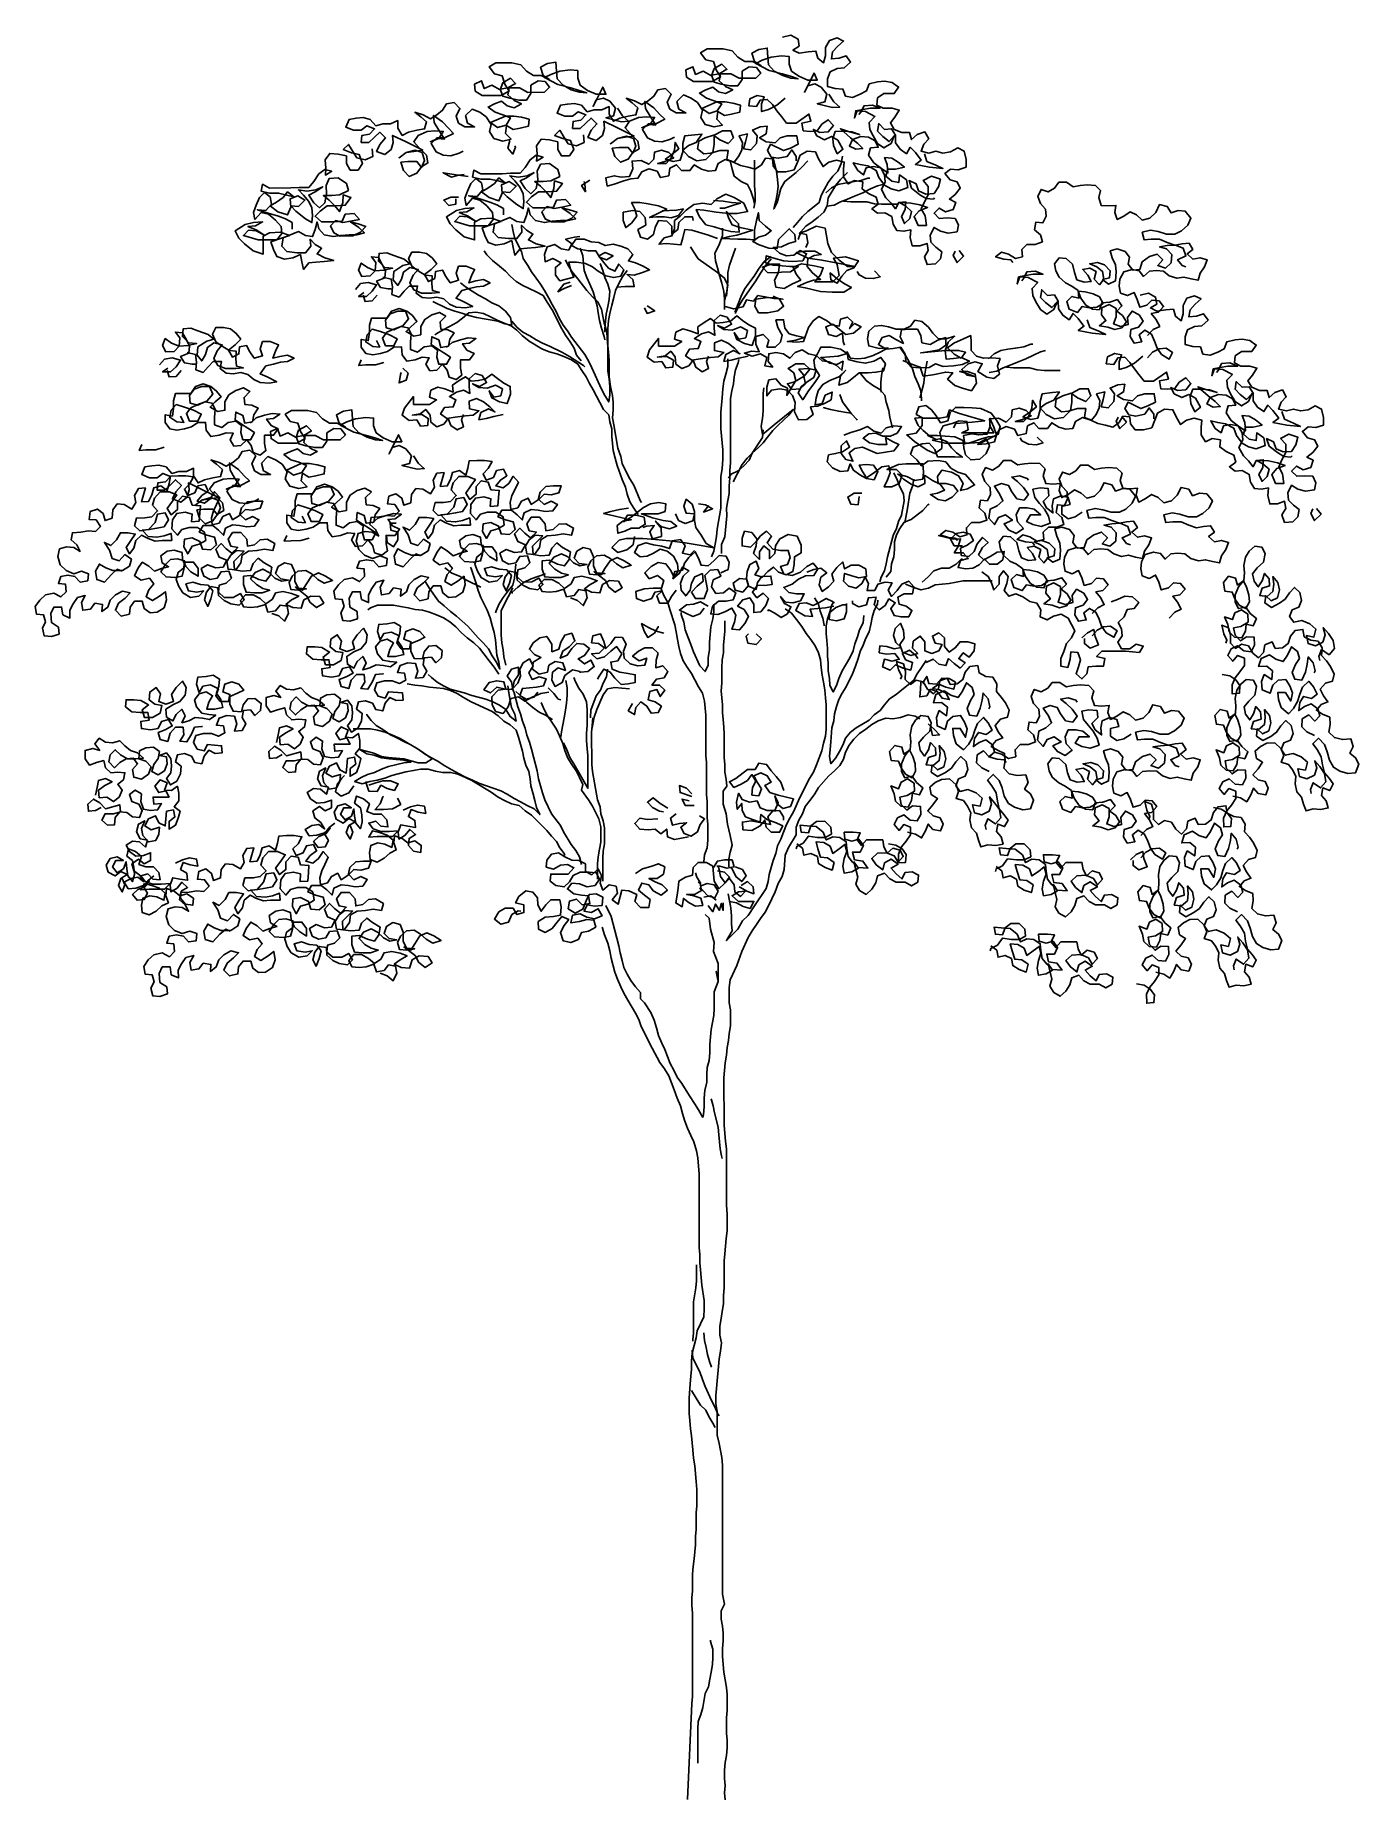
# Model space of a CAD drawing. Extents: x 3630 to 8734, y 5160 to 11966.
import ezdxf

# ---------------------------------------------------------------- set-up
doc = ezdxf.new("R2010")
doc.units = 0
doc.header["$LTSCALE"] = 150
doc.header["$MEASUREMENT"] = 0
doc.layers.get('0').update_dxf_attribs({"linetype": 'CONTINUOUS'})

msp = doc.modelspace()

# ---------------------------------------------------------------- linework, layer by layer
for points in [[(6690.4, 11738.4), (6710.2, 11708.8), (6732.4, 11689), (6705.2, 11686.5), (6645.9, 11701.3), (6675.6, 11708.8), (6683, 11738.4), (6660.7, 11765.6), (6636, 11777.9), (6608.8, 11770.5), (6596.5, 11745.8), (6633.5, 11819.9), (6645.8, 11792.8), (6608.8, 11792.7), (6574.2, 11807.5), (6547, 11827.3), (6537, 11854.4), (6537, 11884.1), (6507.4, 11886.5), (6467.8, 11881.6), (6433.2, 11869.2), (6408.5, 11856.8), (6460.5, 11829.7), (6509.9, 11817.3), (6542, 11807.5), (6571.7, 11797.6), (6544.5, 11800.1), (6512.4, 11809.9), (6480.2, 11827.2), (6458, 11851.9), (6455.5, 11881.5), (6453, 11916.1), (6420.8, 11911.2), (6393.7, 11896.3), (6403.6, 11864.2), (6428.3, 11849.4), (6396.2, 11864.2), (6366.5, 11864.2), (6339.3, 11881.4), (6317.1, 11906.1), (6282.5, 11913.5), (6220.7, 11913.5), (6196, 11898.6), (6215.8, 11871.4), (6245.4, 11864.1), (6255.3, 11831.9), (6272.7, 11804.8), (6240.6, 11787.4), (6168.9, 11787.4), (6141.7, 11804.7), (6139.2, 11831.8), (6166.4, 11844.2), (6176.3, 11814.6), (6205.9, 11827), (6238.1, 11809.7), (6247.9, 11836.9), (6277.6, 11854.2), (6297.4, 11834.4), (6267.7, 11817.1), (6238.1, 11812.2), (6248, 11785), (6275.2, 11777.6), (6309.8, 11770.2), (6339.4, 11770.2), (6356.7, 11795), (6356.7, 11827.1), (6383.8, 11844.4), (6411, 11842), (6428.3, 11819.7), (6408.6, 11800), (6344.3, 11799.9), (6312.2, 11817.2), (6272.7, 11817.1), (6267.7, 11789.9), (6292.5, 11767.7), (6319.7, 11755.4), (6292.5, 11740.5), (6265.3, 11747.9), (6243.1, 11765.2), (6215.9, 11755.3), (6191.2, 11742.9), (6218.4, 11723.2), (6248, 11713.3), (6277.7, 11701), (6260.4, 11673.8), (6228.3, 11663.9), (6201.1, 11683.6), (6257.9, 11708.4), (6290.1, 11708.4), (6319.7, 11703.5), (6349.4, 11696.1), (6346.9, 11668.9), (6314.8, 11661.5), (6287.6, 11656.5), (6262.9, 11671.3), (6258, 11641.7), (6280.3, 11619.4), (6248.1, 11612), (6213.5, 11621.8), (6196.2, 11649), (6203.6, 11676.2), (6183.8, 11705.8), (6159.1, 11723.1), (6129.4, 11735.4), (6104.7, 11710.7), (6112.2, 11681.1), (6139.4, 11666.3), (6102.3, 11666.2), (6077.6, 11681), (6067.6, 11708.2), (6082.4, 11737.9), (6060.2, 11760.1), (6030.5, 11755.1), (6015.7, 11730.4), (5993.5, 11713.1), (5968.8, 11698.2), (5941.6, 11713), (5909.5, 11722.9), (5931.7, 11705.6), (5954, 11685.9), (5946.6, 11658.7), (5917, 11653.7), (5884.8, 11646.3), (5860.1, 11633.9), (5842.8, 11661), (5842.8, 11690.7), (5815.6, 11678.3), (5786, 11678.3), (5758.8, 11670.9), (5736.5, 11695.5), (5709.3, 11702.9), (5682.1, 11700.4), (5655, 11695.5), (5642.6, 11665.8), (5672.3, 11653.5), (5702, 11653.5), (5724.2, 11670.8), (5753.8, 11658.5), (5734.1, 11638.7), (5704.4, 11633.7), (5702, 11606.6), (5731.7, 11606.6), (5753.9, 11626.4), (5773.6, 11646.2), (5795.9, 11623.9), (5773.7, 11599.2), (5761.3, 11572), (5793.5, 11559.7), (5818.2, 11579.5), (5825.6, 11606.7), (5823.1, 11633.8), (5875, 11609.2), (5939.3, 11577.1), (5904.7, 11572.1), (5875, 11567.2), (5847.9, 11547.4), (5875, 11567.2), (5909.6, 11577.1), (5936.8, 11567.2), (5946.7, 11537.6), (5934.4, 11510.4), (5917.1, 11532.6), (5882.5, 11532.6), (5855.3, 11530.1), (5865.2, 11498), (5887.5, 11475.7), (5917.1, 11488.1), (5934.4, 11512.9), (5959.1, 11527.7), (5954.1, 11557.4), (5924.4, 11587), (5904.6, 11609.2), (5921.9, 11633.9), (5956.5, 11648.8), (5986.2, 11651.3), (6018.3, 11648.9), (6001, 11621.7), (5968.9, 11609.3), (5996.1, 11621.6), (6023.2, 11619.2), (6001, 11653.8), (5983.7, 11683.4), (5981.2, 11710.6), (6015.8, 11685.9), (6038, 11661.2), (6057.8, 11641.5), (6023.2, 11624.1), (5993.6, 11624.1), (5971.4, 11601.9), (5991.2, 11569.7), (6018.4, 11557.4), (6048, 11555), (6080.1, 11564.9), (6095, 11572.3)], [(6512.2, 11958.2), (6544.4, 11965.7), (6571.6, 11950.8), (6576.5, 11923.7), (6551.8, 11908.8), (6576.6, 11896.5), (6611.1, 11901.5), (6640.8, 11904), (6648.2, 11876.8), (6670.5, 11859.5), (6677.9, 11886.7), (6677.9, 11918.8), (6692.7, 11946), (6722.3, 11955.9), (6747, 11943.6), (6724.8, 11923.8), (6705.1, 11901.5), (6700.1, 11874.4), (6729.8, 11876.9), (6757, 11886.8), (6774.3, 11862.1), (6749.6, 11839.8), (6722.4, 11837.3), (6695.2, 11824.9), (6685.4, 11797.7), (6685.4, 11768.1), (6715.1, 11760.7), (6744.7, 11758.3), (6754.6, 11731.1), (6781.8, 11726.2), (6811.5, 11738.5), (6836.2, 11750.9), (6846, 11778.1), (6878.1, 11785.6), (6905.3, 11788.1), (6935, 11783.1), (6959.7, 11765.9), (6942.4, 11741.1), (6902.9, 11741.1), (6878.2, 11723.8), (6875.8, 11696.6), (6900.5, 11684.3), (6935.1, 11684.3), (6962.3, 11676.9), (6945, 11649.7), (6927.7, 11627.4), (6942.6, 11602.7), (6972.2, 11590.4), (7001.9, 11590.4), (7009.3, 11563.3), (7031.5, 11583.1), (7061.2, 11593), (7076, 11565.8), (7056.3, 11546), (7046.4, 11518.8), (7076.1, 11511.4), (7103.3, 11518.9), (7130.5, 11511.5), (7160.1, 11516.4), (7187.3, 11531.3), (7212, 11519), (7219.4, 11486.8), (7219.5, 11457.2), (7189.8, 11447.3), (7160.2, 11449.7), (7137.9, 11432.4), (7157.7, 11407.7), (7184.9, 11400.3), (7197.3, 11375.6), (7177.6, 11350.9), (7155.3, 11333.6), (7180.1, 11321.2), (7170.2, 11294), (7140.6, 11284.1), (7115.8, 11298.9), (7096.1, 11279.2), (7115.9, 11259.4), (7148, 11261.9), (7177.6, 11259.5), (7190, 11234.8), (7185.1, 11207.6), (7150.5, 11202.6), (7120.9, 11210), (7096.1, 11224.8), (7081.3, 11195.1), (7083.8, 11167.9), (7103.6, 11148.2), (7125.9, 11130.9), (7120.9, 11103.7), (7101.2, 11083.9), (7069.1, 11081.4), (7059.2, 11111.1), (7074, 11135.8), (7069, 11163), (7041.8, 11153.1), (7012.2, 11153), (7004.7, 11185.2), (7007.2, 11214.8), (6980, 11209.9), (6952.8, 11212.3), (6938, 11237), (6933, 11266.6), (6905.8, 11281.4), (6878.6, 11279), (6856.3, 11296.2), (6881, 11313.6), (6873.6, 11340.7), (6843.9, 11355.5), (6819.2, 11372.8), (6821.7, 11400), (6789.5, 11404.9), (6764.8, 11392.5), (6747.5, 11419.7), (6747.5, 11449.3), (6749.9, 11476.5), (6720.3, 11483.9), (6690.6, 11476.5), (6668.4, 11459.2), (6651.1, 11488.8), (6638.7, 11516), (6606.6, 11518.4), (6579.4, 11503.6), (6569.5, 11476.4), (6557.2, 11446.7), (6525.1, 11439.3), (6492.9, 11439.2), (6475.6, 11461.5), (6473.1, 11488.6), (6445.9, 11491.1), (6431.1, 11466.4), (6406.4, 11449), (6379.3, 11456.4), (6349.6, 11463.8), (6322.4, 11476.1), (6290.3, 11486), (6263.1, 11471.1), (6253.2, 11444), (6226.1, 11441.5), (6198.9, 11448.8), (6171.7, 11466.1), (6154.4, 11443.9), (6122.3, 11443.8), (6102.5, 11466.1), (6077.8, 11453.7), (6072.9, 11424), (6040.7, 11416.6), (6028.4, 11441.3), (5996.2, 11451.1), (5969, 11438.8), (5954.2, 11414), (5927.1, 11411.5), (5899.9, 11404.1), (5862.8, 11391.7), (5835.7, 11384.3), (5830.7, 11416.4), (5862.8, 11423.8), (5890, 11418.9), (5922.1, 11421.4), (5934.4, 11451.1), (5931.9, 11480.7), (5966.5, 11483.2), (5996.2, 11468.4), (6016, 11488.2), (6018.4, 11515.4), (6045.6, 11522.8), (6072.8, 11513), (6092.6, 11493.2), (6058, 11478.4), (6030.8, 11470.9), (6062.9, 11471), (6082.7, 11493.2), (6095, 11522.9), (6097.4, 11552.5), (6112.3, 11527.8), (6085.1, 11505.6), (6060.4, 11488.3), (6090.1, 11478.4), (6117.3, 11483.4), (6127.1, 11515.5), (6127.1, 11547.6), (6134.5, 11577.3), (6174, 11582.3), (6201.2, 11584.8), (6179, 11552.6), (6149.4, 11540.2), (6127.1, 11522.9), (6149.4, 11498.2), (6181.5, 11481), (6216.1, 11485.9), (6243.3, 11513.1), (6248.2, 11545.3), (6248.2, 11579.9), (6280.3, 11597.2), (6312.4, 11597.2), (6322.3, 11570), (6302.6, 11547.8), (6270.4, 11562.6), (6245.7, 11579.9), (6213.6, 11570), (6188.9, 11557.6), (6184, 11527.9), (6208.7, 11508.2), (6235.9, 11510.7), (6270.5, 11520.6), (6302.6, 11520.6), (6297.7, 11486), (6324.9, 11476.1), (6342.1, 11498.4), (6354.5, 11523.1), (6356.9, 11550.3), (6344.5, 11577.5), (6376.7, 11584.9), (6369.3, 11555.3), (6361.9, 11528.1), (6389.1, 11523.2), (6411.3, 11547.9), (6413.7, 11577.5), (6396.4, 11599.8), (6426.1, 11612.2), (6453.2, 11614.7), (6448.3, 11585), (6423.6, 11570.1), (6448.4, 11555.3), (6483, 11550.4), (6502.7, 11570.2), (6529.9, 11577.7), (6567, 11577.7), (6571.9, 11545.6), (6542.3, 11530.7), (6515.1, 11520.8), (6465.7, 11545.5), (6453.3, 11520.7), (6468.2, 11496), (6495.4, 11491.1), (6530, 11498.6), (6547.2, 11523.3), (6564.6, 11498.6), (6564.6, 11481.3)], [(5875.4, 11684.2), (5895.2, 11654.5), (5917.5, 11634.8), (5890.3, 11632.3), (5830.9, 11647.1), (5860.6, 11654.5), (5868, 11684.2), (5845.7, 11711.3), (5821, 11723.7), (5793.8, 11716.2), (5781.5, 11691.5), (5818.5, 11765.7), (5830.9, 11738.5), (5793.8, 11738.5), (5759.2, 11753.3), (5732, 11773), (5722.1, 11800.2), (5722, 11829.8), (5692.4, 11832.3), (5652.9, 11827.3), (5618.3, 11814.9), (5593.6, 11802.5), (5645.5, 11775.4), (5694.9, 11763.1), (5727.1, 11753.2), (5756.7, 11743.4), (5729.5, 11745.8), (5697.4, 11755.7), (5665.3, 11773), (5643, 11797.6), (5640.5, 11827.3), (5638, 11861.9), (5605.9, 11856.9), (5578.7, 11842.1), (5588.6, 11810), (5613.3, 11795.1), (5581.2, 11809.9), (5551.6, 11809.9), (5524.4, 11827.2), (5502.1, 11851.9), (5467.5, 11859.3), (5405.7, 11859.2), (5381, 11844.4), (5400.8, 11817.2), (5430.5, 11809.8), (5440.4, 11777.7), (5457.7, 11750.5), (5425.6, 11733.2), (5353.9, 11733.1), (5326.7, 11750.4), (5324.2, 11777.6), (5351.4, 11790), (5361.3, 11760.3), (5391, 11772.7), (5423.1, 11755.4), (5433, 11782.6), (5462.6, 11800), (5482.4, 11780.2), (5452.7, 11762.9), (5423.1, 11757.9), (5433, 11730.7), (5460.2, 11723.3), (5494.8, 11716), (5524.5, 11716), (5541.7, 11740.7), (5541.7, 11772.8), (5568.9, 11790.2), (5596.1, 11787.7), (5613.4, 11765.5), (5593.6, 11745.7), (5529.4, 11745.6), (5497.2, 11762.9), (5457.7, 11762.9), (5452.8, 11735.7), (5477.5, 11713.5), (5504.7, 11701.1), (5477.5, 11686.3), (5450.3, 11693.7), (5428.1, 11711), (5400.9, 11701), (5376.2, 11688.7), (5403.4, 11668.9), (5433.1, 11659.1), (5462.7, 11646.7), (5445.5, 11619.5), (5413.3, 11609.6), (5386.1, 11629.4), (5443, 11654.1), (5475.1, 11654.2), (5504.7, 11649.2), (5534.4, 11641.9), (5532, 11614.7), (5499.8, 11607.2), (5472.7, 11602.3), (5447.9, 11617.1), (5443, 11587.4), (5465.3, 11565.2), (5433.2, 11557.7), (5398.6, 11567.6), (5381.2, 11594.8), (5388.6, 11622), (5368.8, 11651.6), (5344.1, 11668.9), (5314.4, 11681.2), (5289.7, 11656.5), (5297.2, 11626.8), (5324.4, 11612), (5287.3, 11612), (5262.6, 11626.8), (5252.7, 11654), (5267.5, 11683.6), (5245.2, 11705.8), (5215.6, 11700.9), (5200.8, 11676.2), (5178.5, 11658.8), (5153.8, 11644), (5126.6, 11658.8), (5094.5, 11668.6), (5116.8, 11651.4), (5139, 11631.6), (5131.6, 11604.4), (5102, 11599.5), (5069.9, 11592), (5045.2, 11579.6), (5027.8, 11606.8), (5027.8, 11636.5), (5000.6, 11624.1), (4971, 11624), (4943.8, 11616.6), (4921.5, 11641.3), (4894.4, 11648.7), (4867.2, 11646.2), (4840, 11641.2), (4827.7, 11611.6), (4857.3, 11599.2), (4887, 11599.3), (4909.2, 11616.6), (4938.9, 11604.2), (4919.1, 11584.5), (4889.5, 11579.5), (4887, 11552.3), (4916.7, 11552.3), (4938.9, 11572.1), (4958.7, 11591.9), (4980.9, 11569.7), (4958.7, 11545), (4946.4, 11517.8), (4978.5, 11505.4), (5003.2, 11525.2), (5010.6, 11552.4), (5008.1, 11579.6), (5060, 11554.9), (5124.3, 11522.9), (5089.7, 11517.9), (5060, 11512.9), (5032.9, 11493.1), (5060, 11512.9), (5094.6, 11522.8), (5121.8, 11513), (5131.7, 11483.3), (5119.4, 11456.1), (5102.1, 11478.4), (5067.5, 11478.3), (5040.3, 11475.8), (5050.2, 11443.7), (5072.5, 11421.5), (5102.1, 11433.9), (5119.4, 11458.6), (5144.1, 11473.5), (5139.1, 11503.1), (5109.5, 11532.7), (5089.7, 11555), (5106.9, 11579.7), (5141.5, 11594.5), (5171.2, 11597), (5203.3, 11594.6), (5186, 11567.4), (5153.9, 11555), (5181.1, 11567.4), (5208.3, 11565), (5186, 11599.5), (5168.7, 11629.2), (5166.2, 11656.3), (5200.8, 11631.7), (5223.1, 11607), (5242.9, 11587.2), (5208.3, 11569.9), (5178.6, 11569.9), (5156.4, 11547.6), (5176.2, 11515.5), (5203.4, 11503.2), (5233, 11500.7), (5265.2, 11510.6), (5280, 11518.1)], [(6522.3, 11723.4), (6490.2, 11696.2), (6458.1, 11678.9), (6431, 11671.5), (6430.9, 11701.1), (6440.8, 11728.3), (6413.6, 11733.2), (6386.4, 11720.9), (6381.5, 11693.7), (6411.2, 11691.2), (6426, 11715.9), (6453.2, 11718.4), (6472.9, 11698.7), (6490.3, 11674), (6507.6, 11651.8), (6527.4, 11627.1), (6564.4, 11627.1), (6613.8, 11661.8), (6621.3, 11634.6), (6586.7, 11627.1), (6591.7, 11597.5), (6618.8, 11595), (6646, 11597.5), (6663.3, 11622.3), (6688, 11639.6), (6707.8, 11617.4), (6688, 11592.6), (6655.9, 11590.1), (6631.2, 11602.5), (6643.6, 11577.8), (6673.2, 11563), (6700.4, 11575.3), (6725.1, 11560.5), (6744.9, 11526), (6722.7, 11508.6), (6707.9, 11540.7), (6705.4, 11567.9), (6715.2, 11595.1), (6747.3, 11595.2), (6779.5, 11592.7), (6809.1, 11582.9), (6769.6, 11592.7), (6735, 11605), (6774.5, 11570.5), (6801.8, 11548.2), (6821.5, 11528.5), (6794.4, 11526), (6769.6, 11538.3), (6782, 11563.1), (6814.1, 11575.4), (6843.7, 11573), (6868.5, 11558.2), (6880.8, 11533.5), (6851.2, 11531), (6843.8, 11503.8), (6863.6, 11474.2), (6893.3, 11452), (6918, 11434.7), (6915.5, 11466.8), (6905.6, 11494), (6932.8, 11491.5), (6957.5, 11476.7), (6982.2, 11457), (6947.6, 11449.5), (6918, 11449.5), (6910.6, 11422.3), (6932.9, 11402.6), (6960, 11397.6), (6962.5, 11427.3), (6989.7, 11407.6), (6994.7, 11377.9), (6960.1, 11365.5), (6930.4, 11372.9), (6905.7, 11387.7), (6883.4, 11417.3), (6873.5, 11444.5), (6841.4, 11461.8), (6811.7, 11466.7), (6784.5, 11474.1), (6801.8, 11444.5), (6824.1, 11427.2), (6834, 11454.4), (6861.1, 11459.3), (6890.8, 11454.4), (6905.7, 11427.3), (6908.2, 11400.1), (6893.3, 11370.4), (6910.7, 11338.3), (6930.5, 11318.5), (6947.8, 11296.3), (6960.1, 11321), (6987.3, 11323.5), (6984.9, 11293.9), (6970.1, 11266.7), (6982.4, 11239.5), (7002.2, 11259.3), (7009.6, 11286.5), (6987.3, 11306.2), (6962.6, 11321), (7007.1, 11318.6), (7041.7, 11311.2), (7071.3, 11301.4), (7039.2, 11289), (7019.5, 11266.7), (7034.3, 11232.1), (7066.5, 11232.2), (7061.5, 11269.2), (7046.6, 11296.4), (7059, 11323.6), (7073.8, 11350.8), (7073.7, 11382.9), (7053.9, 11405.1), (7086.1, 11422.5), (7120.7, 11410.2), (7113.3, 11380.5), (7096, 11355.8), (7063.9, 11353.3), (7036.7, 11365.6), (7026.8, 11392.8), (6999.6, 11405.1), (7009.5, 11375.5), (7041.6, 11350.8), (7066.4, 11336), (7093.6, 11333.5), (7098.5, 11338.5)], [(7058.8, 11508.9), (7068.7, 11479.3), (7103.3, 11464.5), (7130.5, 11452.2), (7078.6, 11457.1), (7024.2, 11466.9), (7046.5, 11484.2), (7024.2, 11513.9), (7004.4, 11533.6), (6989.6, 11508.9), (6964.9, 11526.2), (6947.6, 11550.9), (6947.5, 11580.5), (6932.7, 11605.2), (6905.5, 11602.7), (6883.2, 11624.9), (6878.3, 11595.3), (6898.1, 11575.5), (6922.8, 11555.8), (6942.6, 11578), (6930.3, 11548.4), (6903.1, 11531), (6878.4, 11548.3), (6861, 11578), (6848.7, 11602.7), (6846.2, 11629.8), (6868.4, 11652.1), (6831.3, 11671.8), (6799.2, 11674.3), (6789.3, 11647.1), (6794.2, 11674.3), (6821.4, 11679.2), (6851.1, 11684.2), (6888.1, 11684.2), (6858.5, 11696.6), (6826.3, 11694.1), (6814, 11669.3), (6806.6, 11659.5)], [(5744, 11581.9), (5746.5, 11552.2), (5716.9, 11539.8), (5684.8, 11547.2), (5669.9, 11571.9), (5652.6, 11599.1), (5632.8, 11579.3), (5665, 11567), (5694.6, 11559.6), (5707, 11525), (5689.7, 11500.3), (5660.1, 11500.2), (5645.2, 11524.9), (5645.2, 11554.6), (5613.1, 11562), (5580.9, 11564.4), (5563.7, 11539.7), (5566.2, 11507.6), (5563.7, 11480.4), (5588.4, 11495.2), (5561.2, 11502.6), (5539, 11485.3), (5519.3, 11455.6), (5499.5, 11433.4), (5462.4, 11433.3), (5430.3, 11430.8), (5348.8, 11430.8), (5321.6, 11445.6), (5316.7, 11418.4), (5348.8, 11411), (5383.4, 11411), (5415.5, 11403.6), (5442.7, 11396.3), (5418, 11416), (5400.7, 11393.7), (5376, 11376.4), (5351.3, 11361.6), (5381, 11339.4), (5418.1, 11327), (5430.4, 11356.7), (5427.9, 11388.8), (5457.5, 11401.2), (5484.7, 11383.9), (5460, 11359.2), (5430.4, 11361.6), (5450.2, 11341.9), (5487.3, 11312.3), (5512, 11297.5), (5514.4, 11324.7), (5511.9, 11354.3), (5499.6, 11379), (5479.8, 11403.7), (5460, 11423.5), (5492.1, 11418.5), (5526.7, 11423.5), (5553.9, 11435.9), (5524.2, 11416.1), (5499.5, 11403.7), (5519.3, 11374.1), (5541.6, 11354.3), (5561.4, 11374.1), (5568.7, 11408.7), (5566.2, 11440.9), (5578.6, 11468), (5613.2, 11470.6), (5645.3, 11448.3), (5652.7, 11421.2), (5618.2, 11403.8), (5588.5, 11401.3), (5556.4, 11401.3), (5578.6, 11384), (5600.9, 11361.8), (5618.2, 11339.6), (5630.5, 11374.2), (5633, 11403.8), (5662.7, 11394), (5640.4, 11364.3), (5603.4, 11361.8), (5571.2, 11361.8), (5544.1, 11342), (5524.3, 11322.2), (5549.1, 11300), (5598.5, 11300), (5628.1, 11302.5), (5640.5, 11329.7), (5675.1, 11332.2), (5694.9, 11310), (5660.3, 11302.6), (5630.6, 11297.6), (5603.4, 11305), (5583.7, 11285.2), (5596.1, 11258), (5620.8, 11245.7), (5670.2, 11245.7), (5699.8, 11260.6), (5719.6, 11282.8), (5689.9, 11292.7), (5660.3, 11300.1), (5692.4, 11277.9), (5714.7, 11258.1), (5685, 11250.7), (5655.4, 11250.7), (5623.2, 11248.1), (5593.6, 11243.2), (5559, 11250.6), (5539.2, 11272.8), (5531.8, 11300), (5524.4, 11270.3), (5514.5, 11243.1), (5487.3, 11248), (5460.1, 11262.8), (5400.8, 11238.1), (5395.9, 11205.9), (5415.7, 11186.2), (5455.3, 11181.3), (5487.4, 11181.3), (5507.1, 11206), (5504.6, 11233.2), (5524.4, 11213.5), (5549.2, 11198.7), (5531.9, 11176.4), (5561.5, 11161.6), (5596.2, 11151.7), (5559.1, 11146.8), (5527, 11144.3), (5499.8, 11141.8), (5480, 11117), (5472.6, 11146.7), (5467.6, 11173.9), (5438, 11161.5), (5405.9, 11156.5), (5376.2, 11166.4), (5363.8, 11193.5), (5353.9, 11223.2), (5398.4, 11238.1), (5425.6, 11248), (5390.9, 11260.3), (5348.9, 11257.8), (5324.2, 11245.4), (5324.3, 11176.2), (5284.7, 11188.5), (5252.6, 11215.7), (5230.3, 11237.9), (5215.5, 11265.1), (5255, 11289.8), (5287.1, 11297.3), (5321.7, 11299.8), (5294.5, 11284.9), (5264.9, 11282.4), (5299.5, 11267.6), (5326.7, 11250.3), (5297, 11265.1), (5267.4, 11267.6), (5247.6, 11247.8), (5304.5, 11230.6), (5376.1, 11230.6), (5395.9, 11255.4), (5393.4, 11282.5), (5371.1, 11307.2), (5343.9, 11329.4), (5316.7, 11336.8), (5292, 11309.6), (5287.1, 11336.8), (5296.9, 11364), (5309.3, 11393.7), (5329, 11413.5), (5351.3, 11396.2), (5356.2, 11369), (5334, 11344.3), (5301.9, 11346.7), (5343.9, 11334.4), (5383.5, 11322.1), (5410.7, 11312.2), (5435.4, 11297.4), (5435.4, 11272.7)], [(4929.1, 11527.6), (4931.6, 11498), (4901.9, 11485.6), (4869.8, 11493), (4854.9, 11517.7), (4837.6, 11544.8), (4817.9, 11525.1), (4850, 11512.7), (4879.7, 11505.3), (4892, 11470.8), (4874.8, 11446), (4845.1, 11446), (4830.3, 11470.7), (4830.2, 11500.4), (4798.1, 11507.7), (4766, 11510.2), (4748.7, 11485.5), (4751.2, 11453.3), (4748.8, 11426.1), (4773.5, 11441), (4746.3, 11448.4), (4724, 11431.1), (4704.3, 11401.4), (4684.5, 11379.1), (4647.5, 11379.1), (4615.4, 11376.6), (4533.8, 11376.5), (4506.6, 11391.3), (4501.7, 11364.1), (4533.8, 11356.8), (4568.4, 11356.8), (4600.5, 11349.4), (4627.7, 11342), (4603, 11361.8), (4585.7, 11339.5), (4561, 11322.2), (4536.3, 11307.3), (4566, 11285.1), (4603.1, 11272.8), (4615.4, 11302.5), (4612.9, 11334.6), (4642.6, 11347), (4669.8, 11329.7), (4645.1, 11305), (4615.4, 11307.4), (4635.2, 11287.6), (4672.3, 11258), (4697, 11243.2), (4699.5, 11270.4), (4697, 11300.1), (4684.6, 11324.8), (4664.8, 11349.5), (4645, 11369.2), (4677.1, 11364.3), (4711.7, 11369.3), (4738.9, 11381.7), (4709.3, 11361.9), (4684.6, 11349.5), (4704.4, 11319.8), (4726.6, 11300.1), (4746.4, 11319.9), (4753.8, 11354.5), (4751.3, 11386.6), (4763.6, 11413.8), (4798.2, 11416.3), (4830.3, 11394.1), (4837.8, 11366.9), (4803.2, 11349.6), (4773.5, 11347.1), (4741.4, 11347.1), (4763.7, 11329.8), (4785.9, 11307.6), (4803.2, 11285.3), (4815.6, 11319.9), (4818, 11349.6), (4847.7, 11339.7), (4825.5, 11310.1), (4788.4, 11307.6), (4756.3, 11307.5), (4729.1, 11287.7), (4709.4, 11267.9), (4734.1, 11245.7), (4783.5, 11245.8), (4813.2, 11248.3), (4825.5, 11275.5), (4860.1, 11278), (4879.9, 11255.7), (4845.3, 11248.3), (4815.6, 11243.3), (4788.5, 11250.7), (4768.7, 11230.9), (4781.1, 11203.8), (4805.8, 11191.4), (4855.2, 11191.5), (4884.9, 11206.3), (4904.6, 11228.6), (4875, 11238.4), (4845.3, 11245.8), (4877.4, 11223.6), (4899.7, 11203.9), (4870.1, 11196.4), (4840.4, 11196.4), (4808.3, 11193.9), (4778.6, 11188.9), (4744, 11196.3), (4724.2, 11218.5), (4716.8, 11245.7), (4709.4, 11216.1), (4699.5, 11188.9), (4672.4, 11193.8), (4645.2, 11208.6), (4585.9, 11183.8), (4581, 11151.7), (4600.7, 11131.9), (4640.3, 11127), (4672.4, 11127.1), (4692.2, 11151.8), (4689.7, 11179), (4709.5, 11159.2), (4734.2, 11144.4), (4716.9, 11122.2), (4746.6, 11107.4), (4781.2, 11097.5), (4744.1, 11092.5), (4712, 11090), (4684.8, 11087.5), (4665.1, 11062.8), (4657.6, 11092.4), (4652.7, 11119.6), (4623, 11107.2), (4590.9, 11102.3), (4561.2, 11112.1), (4548.8, 11139.3), (4538.9, 11168.9), (4583.4, 11183.8), (4610.6, 11193.7), (4576, 11206), (4534, 11203.5), (4509.3, 11191.2), (4509.3, 11122), (4469.8, 11134.3), (4437.6, 11161.4), (4415.4, 11183.7), (4400.5, 11210.8), (4440, 11235.6), (4472.1, 11243), (4506.7, 11245.5), (4479.6, 11230.7), (4449.9, 11228.2), (4484.5, 11213.4), (4511.7, 11196.1), (4482.1, 11210.9), (4452.4, 11213.3), (4432.6, 11193.6), (4489.5, 11176.3), (4561.2, 11176.4), (4580.9, 11201.1), (4578.4, 11228.3), (4556.2, 11253), (4529, 11275.2), (4501.8, 11282.6), (4477.1, 11255.4), (4472.1, 11282.6), (4482, 11309.8), (4494.3, 11339.4), (4514, 11359.2), (4536.3, 11341.9), (4541.3, 11314.7), (4519.1, 11290), (4486.9, 11292.5), (4528.9, 11280.1), (4568.5, 11267.8), (4595.7, 11258), (4620.4, 11243.2), (4620.4, 11218.4)], [(5459.9, 11559.4), (5452.5, 11529.7), (5472.3, 11507.5), (5482.1, 11534.7), (5479.7, 11539.6)], [(5299.4, 11420.8), (5262.3, 11425.7), (5203, 11435.6), (5235.1, 11418.3), (5262.3, 11425.7), (5284.5, 11428.2)], [(6310, 11481.1), (6317.5, 11449), (6324.9, 11421.8), (6352.1, 11402), (6376.8, 11389.7), (6389.2, 11365), (6399.1, 11337.8), (6404.1, 11318.1)], [(6403.9, 11483.6), (6404, 11384.8), (6406.5, 11355.1), (6406.6, 11325.5), (6401.6, 11298.3)], [(6609.1, 11481.3), (6586.8, 11456.6), (6564.6, 11436.8), (6520.2, 11402.2), (6505.4, 11375), (6490.6, 11320.6), (6478.3, 11295.9), (6485.6, 11325.5), (6490.6, 11352.7), (6495.5, 11382.4), (6493, 11409.6), (6488, 11441.7), (6475.6, 11491.1)], [(6742.5, 11498.8), (6737.6, 11471.6), (6725.2, 11441.9), (6705.5, 11422.1), (6688.2, 11397.4), (6673.4, 11372.7), (6661.1, 11347.9), (6653.7, 11320.8), (6609.2, 11286.1), (6589.5, 11266.3), (6569.7, 11244.1), (6552.5, 11224.3)], [(6572.3, 11177.4), (6582.1, 11207), (6601.9, 11229.3), (6626.6, 11246.6), (6648.8, 11263.9), (6671, 11283.7), (6683.4, 11308.4), (6688.3, 11338.1), (6717.9, 11387.5), (6735.2, 11409.8), (6762.3, 11437)], [(5768.9, 11406.4), (5736.8, 11386.6), (5751.6, 11361.9), (5749.2, 11391.6), (5746.7, 11401.5)], [(6678.4, 11357.8), (6700.6, 11377.6), (6725.3, 11390), (6752.5, 11395), (6782.1, 11400), (6814.2, 11404.9), (6841.4, 11414.8), (6848.8, 11414.8)], [(6680.9, 11306), (6710.5, 11310.9), (6735.2, 11323.3), (6762.4, 11333.2), (6789.6, 11345.6), (6821.7, 11358), (6851.3, 11372.8), (6878.5, 11385.2), (6898.3, 11390.2)], [(7919.4, 10808.2), (7941.6, 10830.4), (7966.3, 10842.8), (7951.5, 10870), (7934.1, 10892.2), (7961.3, 10897.2), (7981.1, 10919.4), (7963.8, 10941.6), (7936.6, 10944.1), (7916.8, 10924.3), (7889.6, 10916.9), (7879.7, 10946.5), (7867.3, 10973.7), (7842.6, 10961.3), (7815.5, 10971.2), (7810.5, 10998.3), (7812.9, 11025.5), (7827.7, 11052.7), (7859.9, 11062.6), (7887, 11057.7), (7904.4, 11035.5), (7926.6, 11055.3), (7953.8, 11057.8), (7980.9, 11055.3), (8003.2, 11038.1), (8032.9, 11028.2), (8060, 11033.2), (8087.2, 11025.8), (8114.4, 11020.9), (8121.8, 11048.1), (8139.1, 11072.8), (8149, 11100), (8121.8, 11107.4), (8094.6, 11102.4), (8072.3, 11122.1), (8094.5, 11139.5), (8079.7, 11164.2), (8052.5, 11161.7), (8025.3, 11156.7), (7995.7, 11166.6), (7966, 11178.9), (7933.9, 11178.9), (7906.7, 11176.4), (7899.3, 11206), (7931.4, 11213.5), (7961, 11208.5), (7993.2, 11198.7), (8025.3, 11198.7), (8050, 11211.1), (8074.7, 11233.4), (8087, 11260.5), (8064.8, 11287.7), (8037.6, 11290.2), (8010.4, 11280.2), (7995.5, 11304.9), (7965.9, 11312.3), (7951.1, 11282.7), (7928.9, 11260.4), (7899.2, 11253), (7877, 11272.7), (7852.2, 11285), (7827.5, 11267.7), (7802.8, 11255.3), (7792.9, 11282.5), (7797.8, 11309.7), (7768.2, 11307.2), (7741, 11309.7), (7731.1, 11339.3), (7738.5, 11366.5), (7718.7, 11386.2), (7686.6, 11388.7), (7659.4, 11386.2), (7632.2, 11381.2), (7607.5, 11398.5), (7577.8, 11398.5), (7560.5, 11376.2), (7535.8, 11361.4), (7508.7, 11371.2), (7496.3, 11344), (7506.2, 11316.9), (7526, 11294.6), (7528.5, 11267.5), (7516.2, 11242.7), (7489, 11245.2), (7484.1, 11215.5), (7506.3, 11195.8), (7513.8, 11168.6), (7486.6, 11158.7), (7454.5, 11158.6), (7434.7, 11138.9), (7437.2, 11111.7), (7410, 11104.2), (7382.8, 11121.5), (7355.7, 11128.9), (7333.4, 11111.6), (7365.6, 11101.7), (7392.8, 11099.3), (7400.2, 11089.4)], [(5262.4, 11341.7), (5232.7, 11341.7), (5205.5, 11329.3), (5225.3, 11309.6), (5252.5, 11314.5), (5252.5, 11334.3)], [(6048.3, 11288.1), (6102.6, 11290.6), (6129.8, 11295.6), (6110.1, 11270.8), (6082.9, 11260.9), (6055.7, 11265.8), (6026, 11265.8), (5998.9, 11263.3), (6035.9, 11280.7), (6065.6, 11295.5), (6033.4, 11307.8), (5993.9, 11315.2), (5961.7, 11320.1), (5929.6, 11320.1), (5942, 11295.4), (5949.4, 11268.2), (5929.7, 11241), (5907.5, 11223.7), (5897.6, 11250.9), (5897.5, 11283), (5934.6, 11290.4), (5961.8, 11285.5), (5981.6, 11263.3), (5984.1, 11233.7), (5954.4, 11216.3), (5964.3, 11186.7), (5991.5, 11179.3), (6013.8, 11196.6), (6021.1, 11223.8), (6033.5, 11251), (6065.6, 11248.6), (6085.4, 11228.8), (6085.4, 11199.1), (6107.6, 11216.5), (6112.6, 11243.7), (6134.8, 11265.9), (6164.4, 11265.9), (6166.9, 11251.1)], [(6260.9, 11182), (6226.3, 11194.3), (6162, 11214), (6134.8, 11216.5), (6127.4, 11184.4), (6120, 11157.2), (6092.9, 11159.6), (6063.2, 11162.1), (6036, 11159.6), (6055.8, 11184.3), (6085.4, 11191.7), (6095.3, 11218.9), (6095.3, 11251.1), (6117.5, 11268.4), (6139.7, 11290.6), (6169.3, 11312.9), (6203.9, 11317.9), (6236.1, 11313), (6258.3, 11335.2), (6292.9, 11352.6), (6325, 11340.2), (6362.1, 11318), (6376.9, 11285.9), (6337.4, 11278.5), (6305.3, 11278.4), (6255.9, 11283.3), (6208.9, 11290.7), (6179.2, 11293.1), (6191.6, 11266), (6216.4, 11233.9), (6248.5, 11226.5), (6280.6, 11216.6), (6312.8, 11209.2), (6344.9, 11206.8), (6342.4, 11238.9), (6295.4, 11285.8), (6305.3, 11258.7), (6317.7, 11234), (6347.3, 11224.1), (6396.8, 11214.3), (6369.6, 11204.4), (6335, 11194.4), (6307.8, 11189.5), (6278.2, 11182), (6340, 11179.6), (6372.1, 11179.6), (6404.2, 11177.2), (6404.2, 11214.3), (6411.6, 11251.3), (6419, 11281), (6421.5, 11251.4), (6446.2, 11229.1), (6468.4, 11211.9), (6446.2, 11194.5), (6419, 11187.1), (6396.8, 11169.8), (6421.5, 11157.4), (6458.6, 11145.1), (6490.7, 11142.7), (6495.7, 11177.3), (6537.6, 11219.3), (6559.9, 11197.1), (6562.4, 11169.9), (6535.2, 11162.5), (6508, 11150.1), (6475.9, 11147.6), (6500.6, 11125.4), (6527.8, 11115.5), (6555, 11118), (6579.7, 11135.3), (6604.4, 11123), (6589.6, 11095.8), (6550.1, 11093.3), (6515.5, 11095.8), (6478.4, 11105.6), (6448.8, 11115.5), (6446.3, 11088.3), (6476, 11078.4), (6510.6, 11076), (6540.2, 11073.5), (6572.4, 11073.6), (6542.7, 11053.8), (6508.1, 11051.3), (6480.9, 11048.8), (6453.8, 11051.2), (6434, 11071), (6468.6, 11083.4), (6500.7, 11083.4), (6495.8, 11051.2), (6481, 11021.6), (6485.9, 10994.4), (6518.1, 10989.5), (6550.2, 11006.8), (6582.3, 11021.7), (6565, 11043.9), (6552.6, 11071.1), (6584.7, 11083.5), (6634.1, 11076.1), (6668.7, 11068.7), (6658.9, 11041.5), (6636.7, 11014.3), (6705.9, 11014.4), (6730.6, 11039.1), (6723.1, 11081.1), (6708.2, 11105.8), (6755.2, 11110.8), (6804.6, 11096), (6787.4, 11068.8), (6760.2, 11058.9), (6740.4, 11036.6), (6723.2, 11009.4), (6698.4, 11021.8), (6695.9, 11049), (6723.1, 11026.7), (6750.4, 11007), (6777.5, 10992.2), (6747.9, 10974.9), (6703.4, 10974.8), (6658.9, 10977.3), (6599.6, 10992), (6570, 10997), (6604.5, 11011.8), (6631.7, 11021.7), (6658.9, 11024.2), (6626.8, 11048.9), (6607, 11073.6), (6609.4, 11103.2), (6634.1, 11115.6), (6661.3, 11120.6), (6636.6, 11132.9), (6597, 11132.9), (6564.9, 11127.9), (6609.4, 11105.7), (6663.8, 11098.4), (6718.2, 11088.5), (6765.1, 11078.7), (6792.3, 11073.8), (6762.6, 11073.7), (6730.5, 11098.4), (6700.8, 11128), (6686, 11162.6), (6676, 11221.9), (6641.4, 11229.3), (6604.4, 11212), (6577.2, 11202.1), (6604.4, 11197.2), (6609.3, 11165), (6601.9, 11147.7)], [(6245.9, 11327.8), (6283, 11325.4), (6315.1, 11320.4), (6349.7, 11318), (6322.6, 11310.6), (6288, 11298.2), (6270.7, 11298.2)], [(6747.6, 11325.8), (6774.8, 11323.3), (6836.6, 11323.4), (6866.2, 11316), (6893.4, 11313.6), (6955.2, 11313.6)], [(5467.6, 11235.7), (5472.5, 11208.5), (5480, 11181.3), (5504.7, 11131.9), (5512.2, 11104.7), (5529.5, 11077.5), (5544.3, 11052.9), (5561.7, 11028.2), (5579, 11005.9), (5593.8, 10981.2), (5611.2, 10951.6), (5623.5, 10926.9), (5638.4, 10899.7), (5650.8, 10875), (5665.6, 10847.8), (5682.9, 10825.6), (5697.8, 10800.9), (5749.8, 10734.2), (5764.6, 10707.1), (5777, 10682.4), (5814.1, 10600.9), (5826.5, 10576.2), (5841.4, 10551.5), (5846.3, 10578.7), (5846.2, 10610.8), (5843.7, 10640.4), (5838.8, 10670.1), (5838.7, 10764), (5836.2, 10796.1), (5833.7, 10823.3), (5823.8, 10855.4), (5813.8, 10909.8), (5799, 10936.9), (5779.2, 10956.7), (5756.9, 10981.4), (5722.3, 11025.8), (5700, 11053), (5685.2, 11077.7), (5675.3, 11099.9)], [(5873.1, 10993.8), (5905.2, 10996.3), (5939.8, 10996.4), (5934.8, 11023.6), (5912.6, 11043.3), (5939.8, 11040.9), (5971.9, 11050.8), (5999, 11060.7), (5974.3, 11075.5), (5944.7, 11087.8), (5917.5, 11095.2), (5934.7, 11119.9), (5915, 11142.2), (5887.8, 11152), (5858.1, 11159.4), (5828.4, 11154.4), (5803.7, 11166.8), (5774.1, 11169.2), (5746.9, 11179.1), (5714.7, 11179), (5697.5, 11154.3), (5722.2, 11142), (5761.7, 11134.6), (5791.4, 11134.6), (5806.2, 11109.9), (5833.4, 11100.1), (5858.1, 11114.9), (5828.5, 11127.2), (5803.8, 11114.9), (5821.1, 11090.2), (5840.9, 11067.9), (5865.6, 11055.6), (5880.4, 11082.8), (5900.2, 11060.6), (5887.9, 11035.9), (5860.7, 11030.9), (5831, 11038.3), (5801.4, 11055.6), (5779.1, 11072.8), (5751.9, 11085.2), (5717.3, 11090.1), (5687.6, 11090), (5695.1, 11057.9), (5707.5, 11033.2), (5653.1, 11018.4), (5635.8, 11040.6), (5635.8, 11070.2), (5658, 11087.6), (5625.9, 11104.8), (5596.2, 11092.4), (5593.7, 11119.6), (5603.6, 11149.3), (5633.2, 11159.2), (5657.9, 11141.9), (5687.6, 11137), (5699.9, 11161.7), (5675.2, 11179), (5709.8, 11186.4), (5729.6, 11188.9)], [(6280.6, 11221.6), (6280.6, 11191.9), (6265.9, 11154.8), (6251.1, 11125.2), (6253.6, 11095.5), (6261, 11068.3), (6268.4, 11038.7), (6278.3, 11009), (6285.8, 10976.9), (6288.3, 10949.7), (6288.3, 10907.7)], [(4971, 11032.6), (5003.2, 11025.2), (5008.1, 10995.5), (5005.7, 10965.9), (5032.9, 10956), (5052.6, 10978.3), (5072.4, 10998.1), (5104.5, 10998.1), (5099.6, 10970.9), (5121.9, 10953.6), (5149, 10951.2), (5178.7, 10956.1), (5205.9, 10948.7), (5228.1, 10929), (5252.9, 10916.7), (5287.5, 10914.2), (5317.1, 10919.2), (5280, 10938.9), (5252.8, 10951.3), (5275, 10980.9), (5304.7, 10988.4), (5331.9, 10995.8), (5359.1, 10998.3), (5383.8, 11010.7), (5359, 11023), (5329.4, 11018.1), (5302.2, 11010.6), (5312.1, 11037.8), (5324.4, 11062.5), (5292.3, 11074.9), (5262.6, 11074.8), (5252.7, 11047.6), (5262.7, 11020.5), (5230.5, 11010.6), (5213.2, 11035.2), (5200.8, 11059.9), (5173.7, 11055), (5171.2, 11027.8), (5146.5, 11015.4), (5131.7, 11042.6), (5156.4, 11062.4), (5178.6, 11084.6), (5161.3, 11106.9), (5139, 11124.1), (5111.8, 11129.1), (5082.2, 11129), (5069.8, 11104.3), (5082.2, 11074.7), (5106.9, 11057.4), (5134.1, 11040.1), (5161.3, 11037.7), (5158.9, 11008), (5161.4, 10980.8), (5188.6, 10973.4), (5158.9, 10970.9), (5119.4, 10970.9), (5089.7, 10983.2), (5074.9, 11010.4), (5087.2, 11040.1), (5106.9, 11062.3), (5074.8, 11069.7), (5050.1, 11052.4), (5042.7, 11025.2), (5027.9, 11000.5), (5010.6, 11022.7), (5013, 11054.8), (5047.6, 11077.1), (5074.8, 11084.5), (5052.5, 11101.8), (5013, 11116.6), (4985.8, 11126.5), (4956.1, 11124), (4953.7, 11094.3), (4978.4, 11069.6), (5008.1, 11067.2), (4976, 11059.7), (4941.4, 11057.2), (4911.7, 11069.6), (4887, 11086.8), (4877.1, 11059.7), (4889.5, 11035), (4921.6, 11037.5), (4941.4, 11057.2), (4943.8, 11089.4), (4926.5, 11111.6), (4953.7, 11109.1), (4968.5, 11082), (4980.9, 11057.3), (4978.5, 11030.1), (4946.3, 11017.7), (4961.2, 10993), (4990.9, 10988.1), (5003.2, 10988.1)], [(5734.9, 10709.5), (5717.6, 10731.7), (5707.7, 10758.9), (5692.9, 10783.6), (5675.5, 10808.3), (5660.7, 10833), (5623.6, 10907.1), (5603.8, 10936.8), (5588.9, 10961.5), (5561.7, 10976.3), (5534.5, 10988.6), (5509.8, 11000.9), (5485.1, 11015.7), (5462.8, 11035.5), (5443, 11055.2), (5420.8, 11075), (5393.6, 11097.2), (5371.3, 11119.4), (5361.4, 11134.2)], [(5732.1, 11144.5), (5742, 11114.8), (5744.5, 11085.2), (5747, 11058), (5756.9, 11030.8), (5769.3, 11006.1), (5781.7, 10976.5), (5796.5, 10922.1), (5801.5, 10894.9), (5806.5, 10865.3), (5813.9, 10835.6), (5823.8, 10803.5), (5826.3, 10791.2)], [(6288.3, 10942.3), (6295.7, 10972), (6300.6, 11001.6), (6288.2, 11028.8), (6261, 11051), (6186.8, 11102.9), (6167, 11132.5), (6157.1, 11149.8)], [(6330.1, 11145), (6307.9, 11078.3), (6300.5, 11051.1), (6300.6, 11018.9), (6298.1, 10986.8), (6295.7, 10959.6)], [(6468.5, 11113), (6441.4, 11093.2), (6419.2, 11063.5), (6401.9, 11036.3), (6382.1, 11009.1), (6364.9, 10986.9), (6352.5, 10959.7), (6340.2, 10930), (6330.3, 10902.8), (6327.9, 10897.9)], [(6468.5, 11103.1), (6443.9, 11073.4), (6426.6, 11048.7), (6409.3, 11019), (6357.5, 10944.9), (6342.7, 10920.1), (6330.3, 10895.4), (6330.3, 10892.9)], [(7192.6, 11135.9), (7209.9, 11113.7), (7185.2, 11088.9), (7170.4, 11116.1), (7177.8, 11133.4)], [(7919.5, 10721.7), (7939.2, 10743.9), (7963.9, 10756.3), (7991.1, 10758.8), (8015.8, 10741.5), (8003.5, 10716.8), (7973.8, 10734.1), (7956.5, 10758.8), (7946.6, 10785.9), (7934.2, 10813.1), (7909.5, 10827.9), (7887.3, 10810.6), (7897.2, 10783.4), (7867.5, 10778.5), (7852.7, 10803.2), (7855.1, 10830.3), (7884.8, 10840.3), (7902, 10862.5), (7887.2, 10887.2), (7860, 10902), (7842.7, 10877.3), (7845.2, 10850.1), (7815.6, 10842.7), (7788.4, 10852.5), (7798.2, 10879.7), (7798.2, 10911.8), (7771, 10926.6), (7743.8, 10914.3), (7741.4, 10887.1), (7758.7, 10864.9), (7734, 10845.1), (7766.1, 10840.1), (7793.3, 10830.3), (7820.5, 10837.7), (7837.8, 10860), (7822.9, 10884.7), (7800.7, 10902), (7820.4, 10921.7), (7803.1, 10946.4), (7773.5, 10936.5), (7743.8, 10934), (7734, 10906.8), (7706.8, 10909.3), (7682, 10924.1), (7662.3, 10951.3), (7652.3, 10978.4), (7679.5, 10976), (7709.2, 10968.6), (7733.9, 10956.3), (7748.8, 10931.6), (7724.1, 10916.7), (7694.4, 10914.2), (7667.2, 10919.1), (7649.9, 10896.9), (7617.8, 10909.2), (7607.9, 10938.9), (7627.6, 10958.6), (7654.8, 10951.2), (7652.3, 10980.9), (7627.6, 10998.2), (7602.9, 11010.5), (7578.2, 11032.7), (7565.8, 11057.4), (7560.8, 11084.6), (7578.1, 11106.9), (7605.3, 11104.4), (7630, 11082.2), (7637.5, 11050.1), (7647.4, 11022.9), (7674.6, 11013), (7701.7, 11015.5), (7689.4, 11040.2), (7669.6, 11062.5), (7696.7, 11067.4), (7721.5, 11055.1), (7714.1, 11025.4), (7733.9, 11003.2), (7751.1, 11025.5), (7746.2, 11055.1), (7723.9, 11072.4), (7696.7, 11084.7), (7726.4, 11089.7), (7753.6, 11079.8), (7775.8, 11057.6), (7773.4, 11030.4), (7746.2, 11023), (7768.5, 11005.7), (7795.6, 11018.1), (7798.1, 11052.7), (7795.6, 11079.9), (7783.2, 11107.1), (7775.8, 11134.2), (7802.9, 11141.7), (7832.6, 11131.8), (7849.9, 11109.6), (7845, 11082.4), (7862.3, 11060.2), (7889.5, 11062.7), (7899.4, 11092.3), (7926.5, 11112.1), (7956.2, 11122), (7978.4, 11099.8), (7958.7, 11077.6), (7988.3, 11067.7), (8010.6, 11087.5), (8013, 11119.6), (7993.2, 11141.8), (7966, 11149.2), (7995.7, 11154.2), (8027.8, 11156.7), (8057.5, 11144.4), (8067.4, 11114.7), (8035.3, 11099.9), (8052.6, 11077.6), (8067.4, 11072.7)], [(5808.7, 11085.2), (5818.7, 11058), (5826.1, 11030.9), (5838.5, 11006.2), (5845.9, 10979), (5843.5, 10946.9), (5838.5, 10919.7), (5831.2, 10890), (5828.7, 10862.8), (5826.3, 10833.2), (5826.3, 10820.8)], [(5912.6, 11058.1), (5895.3, 11033.4), (5880.5, 11008.7), (5868.1, 10981.5), (5860.8, 10954.3), (5853.4, 10924.6), (5846, 10892.5), (5841.1, 10865.3), (5838.6, 10833.2), (5838.7, 10768.9), (5841.2, 10741.7), (5843.7, 10712.1), (5843.7, 10647.8), (5848.7, 10610.8), (5856.2, 10576.2), (5858.7, 10549), (5858.7, 10519.4), (5856.2, 10489.7), (5861.2, 10462.5), (5876.1, 10373.6), (5888.5, 10341.5), (5893.5, 10314.3), (5908.3, 10282.2), (5923.2, 10255), (5938, 10230.3), (5962.8, 10171), (5967.7, 10163.6)], [(6866.5, 11056.5), (6888.7, 11034.3), (6861.5, 11026.9), (6831.9, 11029.3), (6807.2, 11041.6), (6799.7, 11054)], [(7686.7, 10868.4), (7696.6, 10838.7), (7731.2, 10823.9), (7758.4, 10811.6), (7706.5, 10816.5), (7652.2, 10826.3), (7674.4, 10843.6), (7652.1, 10873.3), (7632.3, 10893), (7617.5, 10868.3), (7592.8, 10885.6), (7575.5, 10910.3), (7575.4, 10939.9), (7560.6, 10964.6), (7533.4, 10962.1), (7511.2, 10984.3), (7506.2, 10954.7), (7526, 10934.9), (7550.8, 10915.2), (7570.5, 10937.4), (7558.2, 10907.8), (7531, 10890.4), (7506.3, 10907.7), (7489, 10937.4), (7476.6, 10962.1), (7474.1, 10989.2), (7496.3, 11011.5), (7459.2, 11031.2), (7427.1, 11033.7), (7417.2, 11006.5), (7422.1, 11033.7), (7449.3, 11038.6), (7479, 11043.6), (7516, 11043.7), (7486.4, 11056), (7454.2, 11053.5), (7441.9, 11028.8), (7434.5, 11018.9)], [(4864.8, 10985.5), (4884.6, 11007.8), (4914.2, 11012.7), (4946.4, 11002.9), (4929.1, 10978.2), (4906.9, 10958.4), (4877.2, 10958.3), (4897, 10973.2)], [(4948.9, 10963.3), (4929.1, 10941.1), (4901.9, 10938.6), (4894.5, 10963.3)], [(5163.9, 10938.8), (5218.3, 10911.7), (5247.9, 10901.8), (5275.1, 10894.4), (5302.3, 10884.6), (5332, 10877.2), (5413.5, 10862.4), (5440.7, 10852.6), (5467.9, 10847.7), (5463, 10877.3), (5443.2, 10902), (5418.4, 10921.8), (5391.2, 10934.1), (5366.5, 10948.9), (5339.3, 10963.7), (5314.6, 10978.5), (5289.9, 10995.8), (5270.1, 11010.6)], [(5697.6, 11001.1), (5670.4, 10988.7), (5645.7, 10976.3), (5668, 11006), (5692.7, 11013.4)], [(6476.1, 10959.8), (6500.8, 10947.5), (6515.7, 10920.3), (6493.4, 10903), (6453.9, 10895.5), (6419.3, 10895.5), (6404.5, 10920.2), (6409.4, 10947.4), (6453.9, 10954.8), (6483.5, 10952.4), (6513.2, 10947.5), (6478.6, 10949.9), (6444, 10957.3), (6416.8, 10962.2), (6399.5, 10940), (6372.3, 10944.9), (6360, 10917.7), (6322.9, 10910.2), (6295.7, 10917.6), (6290.8, 10920.1)], [(7890.9, 10963.2), (7923.1, 10970.7), (7950.2, 10955.9), (7955.2, 10928.7), (7930.5, 10913.9), (7955.2, 10901.5), (7989.8, 10906.5), (8019.5, 10909), (8026.9, 10881.8), (8049.2, 10864.5), (8056.6, 10891.7), (8056.5, 10923.9), (8071.3, 10951.1), (8101, 10961), (8125.7, 10948.6), (8103.5, 10928.8), (8083.7, 10906.6), (8078.8, 10879.4), (8108.5, 10881.9), (8135.7, 10891.8), (8153, 10867.1), (8128.3, 10844.8), (8101.1, 10842.3), (8073.9, 10830), (8064.1, 10802.8), (8064.1, 10773.1), (8093.8, 10765.7), (8123.4, 10763.3), (8133.3, 10736.1), (8160.5, 10731.2), (8190.2, 10743.6), (8214.9, 10756), (8224.7, 10783.2), (8256.8, 10790.6), (8284, 10793.1), (8313.7, 10788.2), (8338.4, 10770.9), (8321.1, 10746.2), (8281.6, 10746.1), (8256.9, 10728.8), (8254.4, 10701.6), (8279.2, 10689.3), (8313.8, 10689.3), (8341, 10681.9), (8323.7, 10654.7), (8306.4, 10632.5), (8321.3, 10607.8), (8350.9, 10595.5), (8380.6, 10595.5), (8388, 10568.3), (8410.2, 10588.1), (8439.9, 10598), (8454.7, 10570.8), (8435, 10551), (8425.1, 10523.9), (8454.8, 10516.5), (8482, 10523.9), (8509.1, 10516.5), (8538.8, 10521.5), (8566, 10536.3), (8590.7, 10524), (8598.1, 10491.9), (8598.2, 10462.2), (8568.5, 10452.3), (8538.9, 10454.8), (8516.6, 10437.4), (8536.4, 10412.8), (8563.6, 10405.4), (8576, 10380.7), (8556.3, 10355.9), (8534, 10338.6), (8558.7, 10326.3), (8548.9, 10299.1), (8519.2, 10289.2), (8494.5, 10304), (8474.8, 10284.2), (8494.6, 10264.4), (8526.7, 10266.9), (8556.3, 10264.5), (8568.7, 10239.8), (8563.8, 10212.6), (8529.2, 10207.6), (8499.5, 10215), (8474.8, 10229.8), (8460, 10200.2), (8462.5, 10173), (8482.3, 10153.2), (8504.6, 10135.9), (8499.6, 10108.8), (8479.9, 10089), (8447.8, 10086.5), (8437.9, 10116.1), (8452.7, 10140.8), (8447.7, 10168), (8420.5, 10158.1), (8390.9, 10158.1), (8383.4, 10190.2), (8385.9, 10219.9), (8358.7, 10214.9), (8331.5, 10217.3), (8316.6, 10242), (8311.7, 10271.7), (8284.5, 10286.5), (8257.3, 10284), (8235, 10301.3), (8259.7, 10318.6), (8252.3, 10345.8), (8222.6, 10360.6), (8197.9, 10377.8), (8200.3, 10405), (8168.2, 10409.9), (8143.5, 10397.6), (8126.2, 10424.7), (8126.2, 10454.4), (8128.6, 10481.6), (8099, 10489), (8069.3, 10481.5), (8047.1, 10464.2), (8029.8, 10493.8), (8017.4, 10521), (7985.2, 10523.5), (7958.1, 10508.6), (7948.2, 10481.4), (7935.9, 10451.7), (7903.8, 10444.3), (7871.6, 10444.3), (7854.3, 10466.5), (7851.8, 10493.7), (7824.6, 10496.1), (7809.8, 10471.4), (7785.1, 10454.1), (7757.9, 10461.5), (7728.3, 10468.8), (7701.1, 10481.2), (7669, 10491), (7641.8, 10476.2), (7631.9, 10449), (7604.7, 10446.5), (7577.6, 10453.9), (7550.4, 10471.2), (7533.1, 10448.9), (7500.9, 10448.9), (7481.2, 10471.1), (7456.5, 10458.7), (7451.5, 10429.1), (7419.4, 10421.6), (7407, 10446.3), (7374.9, 10456.2), (7347.7, 10443.8), (7332.9, 10419.1), (7305.8, 10416.6), (7278.6, 10409.1), (7241.5, 10396.7), (7214.3, 10389.3), (7209.4, 10421.4), (7241.5, 10428.9), (7268.7, 10423.9), (7300.8, 10426.4), (7313.1, 10456.1), (7310.6, 10485.8), (7345.2, 10488.3), (7374.9, 10473.5), (7394.6, 10493.3), (7397.1, 10520.4), (7424.3, 10527.9), (7451.5, 10518), (7471.2, 10498.3), (7436.7, 10483.4), (7409.5, 10476), (7441.6, 10476), (7461.4, 10498.3), (7473.7, 10527.9), (7476.1, 10557.6), (7491, 10532.9), (7463.8, 10510.6), (7439.1, 10493.3), (7468.8, 10483.4), (7496, 10488.4), (7505.8, 10520.5), (7505.8, 10552.7), (7513.2, 10582.3), (7552.7, 10587.3), (7579.9, 10589.8), (7557.7, 10557.7), (7528, 10545.3), (7505.8, 10528), (7528.1, 10503.3), (7560.2, 10486), (7594.8, 10491), (7622, 10518.2), (7626.9, 10550.3), (7626.9, 10584.9), (7659, 10602.2), (7691.1, 10602.3), (7701, 10575.1), (7681.3, 10552.8), (7649.1, 10567.6), (7624.4, 10584.9), (7592.3, 10575), (7567.6, 10562.6), (7562.7, 10532.9), (7587.4, 10513.2), (7614.6, 10515.7), (7649.2, 10525.6), (7681.3, 10525.6), (7676.4, 10491), (7703.6, 10481.2), (7720.8, 10503.4), (7733.2, 10528.2), (7735.6, 10555.3), (7723.2, 10582.5), (7755.4, 10590), (7748, 10560.3), (7740.6, 10533.1), (7767.8, 10528.2), (7790, 10552.9), (7792.4, 10582.6), (7775.1, 10604.8), (7804.8, 10617.2), (7831.9, 10619.7), (7827, 10590), (7802.3, 10575.2), (7827, 10560.4), (7861.7, 10555.5), (7881.4, 10575.3), (7908.6, 10582.7), (7945.6, 10582.7), (7950.6, 10550.6), (7921, 10535.7), (7893.8, 10525.8), (7844.4, 10550.5), (7832, 10525.8), (7846.9, 10501.1), (7874.1, 10496.2), (7908.7, 10503.6), (7925.9, 10528.3), (7943.2, 10503.6), (7943.3, 10486.3)], [(5215.9, 10760.9), (5238.2, 10780.7), (5270.3, 10790.6), (5299.9, 10798.1), (5329.6, 10795.6), (5304.9, 10778.3), (5277.7, 10775.8), (5295, 10751.1), (5322.2, 10738.8), (5304.9, 10714.1), (5270.4, 10714), (5270.4, 10681.9), (5275.3, 10654.7), (5253.1, 10637.4), (5225.9, 10647.3), (5218.5, 10674.5), (5201.2, 10696.7), (5179, 10674.4), (5151.8, 10671.9), (5136.9, 10696.6), (5149.3, 10721.3), (5122.1, 10723.8), (5094.9, 10713.9), (5062.8, 10708.9), (5045.5, 10733.6), (5043, 10763.3), (5013.3, 10763.2), (4988.6, 10745.9), (4961.4, 10738.5), (4931.8, 10733.5), (4904.6, 10738.4), (4887.3, 10763.1), (4887.2, 10792.8), (4914.4, 10787.9), (4919.3, 10817.5), (4919.3, 10847.2), (4926.7, 10874.4), (4986, 10874.4), (5003.3, 10901.6), (5032.9, 10911.5), (5062.6, 10901.7), (5084.9, 10884.4), (5102.2, 10862.2), (5079.9, 10842.4), (5060.2, 10822.6), (5089.9, 10805.3), (5117, 10810.3), (5117, 10842.4), (5131.8, 10869.6), (5159, 10886.9), (5188.6, 10896.8), (5213.4, 10882), (5191.1, 10859.8), (5193.6, 10832.6), (5220.8, 10830.1), (5245.5, 10817.8), (5228.3, 10793.1), (5223.4, 10765.9), (5193.7, 10760.9), (5186.3, 10790.6), (5159.1, 10802.9), (5156.6, 10773.2), (5181.3, 10756), (5206.1, 10741.2), (5230.8, 10723.9), (5216, 10696.7), (5186.3, 10696.7), (5178.9, 10723.8), (5181.4, 10751), (5159.1, 10768.3), (5129.4, 10763.3), (5104.8, 10743.5), (5077.6, 10753.4), (5077.5, 10783.1), (5080, 10812.7), (5067.6, 10837.4), (5040.4, 10842.3), (5013.2, 10830), (4983.6, 10837.3), (4981.1, 10867), (4998.4, 10891.7), (5028, 10901.6), (5057.7, 10901.7), (5070, 10872), (5047.8, 10844.8), (5013.2, 10832.4), (4986.1, 10820), (4968.8, 10797.8), (4981.2, 10768.1), (5013.3, 10768.2), (5025.6, 10795.4), (4996, 10810.2), (4961.3, 10822.5), (4929.2, 10832.3), (4909.5, 10810.1), (4904.5, 10782.9), (4931.7, 10765.6), (4958.9, 10763.2), (4946.6, 10787.9)], [(5955.4, 10116.6), (5938.1, 10141.3), (5923.3, 10166), (5913.3, 10195.7), (5905.9, 10222.8), (5893.5, 10252.5), (5873.7, 10306.8), (5866.3, 10334), (5858.8, 10363.7), (5853.8, 10418), (5853.8, 10447.7), (5846.4, 10474.9), (5841.4, 10502), (5821.6, 10521.8), (5806.8, 10549), (5782, 10598.4), (5767.2, 10623.1), (5754.8, 10647.8), (5737.5, 10672.5), (5722.6, 10697.2), (5697.9, 10714.4), (5668.2, 10726.8), (5641, 10736.6), (5611.4, 10744), (5584.2, 10756.3), (5534.7, 10785.9), (5507.5, 10808.2), (5487.7, 10827.9), (5465.5, 10845.2), (5438.3, 10855.1), (5411.1, 10867.4), (5386.3, 10879.7), (5359.2, 10892.1), (5329.5, 10897), (5302.3, 10894.5), (5277.6, 10874.7), (5255.4, 10857.4), (5228.2, 10842.5), (5203.5, 10830.1), (5178.8, 10815.3), (5171.4, 10810.3)], [(5989.3, 10922.3), (6019, 10902.5), (5989.3, 10892.6), (5979.4, 10914.9)], [(4215.3, 10741.6), (4247.4, 10734.2), (4252.4, 10704.6), (4249.9, 10674.9), (4277.1, 10665.1), (4296.9, 10687.3), (4316.6, 10707.1), (4348.7, 10707.1), (4343.8, 10679.9), (4366.1, 10662.7), (4393.3, 10660.2), (4422.9, 10665.2), (4450.1, 10657.8), (4472.4, 10638.1), (4497.1, 10625.7), (4531.7, 10623.3), (4561.3, 10628.3), (4524.3, 10648), (4497.1, 10660.3), (4519.3, 10690), (4548.9, 10697.4), (4576.1, 10704.9), (4603.3, 10707.4), (4628, 10719.7), (4603.3, 10732.1), (4573.6, 10727.1), (4546.4, 10719.7), (4556.3, 10746.9), (4568.6, 10771.6), (4536.5, 10783.9), (4506.8, 10783.9), (4497, 10756.7), (4506.9, 10729.5), (4474.8, 10719.6), (4457.4, 10744.3), (4445.1, 10769), (4417.9, 10764), (4415.4, 10736.9), (4390.7, 10724.5), (4375.9, 10751.6), (4400.6, 10771.4), (4422.8, 10793.7), (4405.5, 10815.9), (4383.2, 10833.2), (4356, 10838.1), (4326.4, 10838.1), (4314.1, 10813.4), (4326.4, 10783.7), (4351.2, 10766.4), (4378.4, 10749.2), (4405.5, 10746.7), (4403.1, 10717.1), (4405.6, 10689.9), (4432.8, 10682.5), (4403.1, 10680), (4363.6, 10680), (4333.9, 10692.3), (4319.1, 10719.5), (4331.4, 10749.1), (4351.2, 10771.4), (4319, 10778.8), (4294.3, 10761.5), (4286.9, 10734.3), (4272.1, 10709.5), (4254.8, 10731.8), (4257.3, 10763.9), (4291.8, 10786.2), (4319, 10793.6), (4296.8, 10810.9), (4257.2, 10825.7), (4230, 10835.5), (4200.4, 10833), (4197.9, 10803.4), (4222.6, 10778.7), (4252.3, 10776.2), (4220.2, 10768.8), (4185.6, 10766.3), (4155.9, 10778.6), (4131.2, 10795.9), (4121.3, 10768.7), (4133.7, 10744), (4165.8, 10746.5), (4185.6, 10766.3), (4188, 10798.4), (4170.7, 10820.6), (4197.9, 10818.2), (4212.8, 10791), (4225.1, 10766.3), (4222.7, 10739.1), (4190.6, 10726.8), (4205.4, 10702.1), (4235.1, 10697.1), (4247.4, 10697.2)], [(5467.9, 10862.5), (5487.7, 10840.3), (5510, 10820.5), (5537.2, 10805.7), (5561.9, 10790.9), (5586.6, 10778.6), (5613.8, 10766.3), (5663.3, 10741.6), (5690.4, 10726.8), (5744.8, 10692.2), (5749.8, 10687.3)], [(6379.9, 10727.4), (6342.9, 10720), (6313.2, 10712.5), (6286, 10707.6), (6293.4, 10734.7), (6323.1, 10749.6), (6347.8, 10737.3), (6328, 10757), (6303.3, 10776.8), (6276.1, 10789.1), (6248.9, 10779.2), (6248.9, 10749.5), (6286, 10742.2), (6263.8, 10724.8), (6234.1, 10722.3), (6194.6, 10717.4), (6162.5, 10712.4), (6137.7, 10729.7), (6152.5, 10754.4), (6187.1, 10756.9), (6197, 10784.1), (6172.3, 10796.4), (6199.4, 10813.7), (6226.6, 10821.2), (6251.3, 10808.8), (6248.8, 10836), (6248.8, 10865.7), (6271, 10885.5), (6298.2, 10878.1), (6315.6, 10850.9), (6288.4, 10836.1), (6261.2, 10845.9), (6285.9, 10831.1), (6318, 10828.7), (6350.2, 10841.1), (6377.4, 10826.3), (6370, 10799.1), (6342.8, 10794.1), (6325.5, 10818.8), (6335.4, 10791.6), (6365, 10776.8), (6394.7, 10769.4), (6407, 10806.5), (6407, 10836.2), (6382.3, 10848.5), (6357.6, 10865.8), (6335.3, 10883.1), (6310.6, 10863.3), (6283.4, 10858.3), (6256.2, 10855.8), (6234, 10873.1), (6209.3, 10858.2), (6184.6, 10840.9), (6187.1, 10813.7), (6154.9, 10826.1), (6127.8, 10833.4), (6100.6, 10821.1), (6095.7, 10793.9), (6122.9, 10784), (6095.7, 10766.7), (6033.9, 10766.6), (6033.9, 10796.3), (5999.3, 10751.8), (5989.5, 10724.6), (6016.7, 10704.8), (6046.3, 10707.3), (6061.2, 10682.6), (6088.4, 10685.1), (6090.8, 10712.3), (6066.1, 10727.1), (6029, 10724.6), (6058.7, 10729.6), (6080.9, 10746.9), (6098.2, 10724.7), (6100.7, 10697.5), (6123, 10680.2), (6150.1, 10690.1), (6167.4, 10712.4), (6177.3, 10685.2), (6202, 10667.9), (6226.7, 10680.3), (6219.3, 10707.5), (6226.7, 10727.3)], [(6975.5, 10710.7), (7012.6, 10695.9), (7042.3, 10686), (7054.6, 10651.4), (7091.7, 10656.4), (7141.1, 10666.3), (7168.3, 10663.9), (7148.6, 10639.2), (7175.8, 10614.5), (7205.4, 10604.6), (7240, 10594.8), (7259.8, 10624.4), (7254.8, 10659), (7225.1, 10668.9), (7195.5, 10668.8), (7222.7, 10661.5), (7252.3, 10649.1), (7222.7, 10654), (7202.9, 10676.3), (7227.6, 10698.5), (7254.8, 10706), (7281.9, 10698.6), (7264.7, 10668.9), (7299.3, 10646.7), (7326.5, 10641.8), (7348.7, 10659.1), (7341.3, 10691.2), (7351.1, 10718.4), (7319, 10720.9), (7286.9, 10720.8), (7259.7, 10728.2), (7239.9, 10750.4), (7239.9, 10780.1), (7237.4, 10807.3), (7210.2, 10794.9), (7173.1, 10777.6), (7148.4, 10760.2), (7173.2, 10735.6), (7200.4, 10720.7), (7217.7, 10743), (7190.5, 10750.4), (7138.6, 10750.3), (7044.7, 10740.4), (7079.3, 10745.4), (7116.3, 10752.8), (7141, 10770.1), (7141, 10799.8), (7111.3, 10789.9), (7081.7, 10772.5), (7049.6, 10779.9), (7044.6, 10807.1), (7032.2, 10831.8), (6997.6, 10831.8), (6970.5, 10829.3), (6965.5, 10802.1), (6977.9, 10777.4), (6948.2, 10792.2), (6923.5, 10807), (6896.3, 10799.6), (6881.5, 10772.4), (6911.2, 10755.1), (6938.4, 10757.6), (6968, 10762.5), (6985.4, 10735.4), (6987.9, 10708.2), (7007.7, 10686), (7042.3, 10683.5), (7076.8, 10683.6), (7101.5, 10698.4), (7131.2, 10688.6), (7170.7, 10691.1), (7205.3, 10696), (7232.5, 10708.4), (7200.4, 10723.2), (7170.7, 10718.3), (7143.5, 10715.8), (7138.6, 10750.3), (7150.9, 10782.5), (7175.6, 10804.7), (7143.5, 10794.8), (7113.8, 10794.8), (7091.6, 10817), (7074.2, 10839.3), (7049.5, 10861.5), (7022.3, 10866.4), (7005, 10844.1), (6980.3, 10831.8), (6950.7, 10831.7), (6921, 10841.6), (6893.8, 10846.5), (6866.6, 10844), (6844.4, 10824.2), (6839.5, 10794.6), (6844.5, 10767.4), (6884, 10757.5), (6918.6, 10760), (6889, 10742.7), (6861.8, 10730.3), (6829.7, 10720.4), (6802.5, 10717.9), (6772.9, 10720.4), (6760.5, 10745.1), (6765.4, 10715.4), (6800.1, 10705.6), (6832.2, 10700.6), (6864.3, 10708.1), (6891.5, 10722.9), (6908.8, 10698.2), (6901.4, 10671.1), (6871.8, 10666.1), (6842.1, 10663.6), (6807.5, 10663.6), (6785.3, 10646.2), (6760.6, 10626.4), (6728.5, 10616.5), (6735.8, 10651.1), (6755.6, 10673.4), (6728.4, 10648.7), (6693.9, 10633.8), (6666.7, 10618.9), (6649.4, 10594.2), (6642, 10567), (6637.1, 10539.8), (6664.3, 10544.8), (6676.6, 10576.9), (6703.8, 10589.3), (6698.9, 10559.7), (6674.2, 10544.8), (6647, 10534.9), (6619.8, 10532.4), (6629.7, 10502.8), (6605, 10483), (6572.9, 10482.9), (6558, 10512.6), (6560.5, 10549.6), (6550.6, 10576.8), (6530.8, 10596.6), (6501.1, 10601.5), (6469, 10596.5), (6451.7, 10574.3), (6451.7, 10608.9), (6459.1, 10636), (6486.3, 10641), (6506.1, 10616.3), (6530.8, 10604), (6528.3, 10576.8), (6545.6, 10604), (6562.9, 10633.7), (6555.4, 10663.3), (6533.2, 10680.6), (6562.8, 10697.9), (6594.9, 10698), (6617.2, 10678.2), (6595, 10651), (6557.9, 10628.7), (6530.8, 10621.3), (6548.1, 10599.1), (6580.2, 10601.6), (6600, 10621.4), (6592.5, 10655.9), (6575.2, 10678.2), (6612.3, 10680.7), (6641.9, 10673.3), (6632.1, 10646.1), (6607.4, 10628.8), (6585.1, 10611.5), (6572.8, 10586.7), (6590.1, 10559.6), (6612.3, 10594.2), (6637, 10626.3), (6654.3, 10653.5), (6637, 10683.2), (6632, 10712.8), (6646.8, 10737.5), (6659.1, 10762.3), (6698.7, 10762.3), (6735.8, 10754.9), (6760.5, 10737.6), (6725.9, 10727.7), (6693.8, 10725.2), (6659.2, 10722.7), (6693.8, 10700.5), (6721, 10695.6), (6745.7, 10708), (6740.8, 10673.4), (6718.5, 10693.1), (6691.3, 10705.5), (6664.1, 10710.4), (6641.9, 10730.1), (6612.2, 10737.5), (6587.5, 10752.3), (6560.3, 10742.4), (6540.6, 10720.1), (6515.8, 10737.4), (6486.2, 10742.3), (6459, 10737.4), (6456.5, 10707.7), (6473.9, 10685.5), (6444.2, 10690.4), (6451.6, 10722.5), (6426.9, 10737.3), (6394.7, 10727.4), (6365.1, 10739.8), (6392.3, 10747.2), (6421.9, 10744.7), (6409.5, 10774.4), (6409.5, 10804), (6436.7, 10811.5), (6458.9, 10789.3), (6451.6, 10762.1), (6483.7, 10762.1), (6503.4, 10781.9), (6510.8, 10809.1), (6493.5, 10838.7), (6486.1, 10868.4), (6515.7, 10868.4), (6520.7, 10836.3), (6538, 10814.1), (6565.2, 10806.7), (6594.9, 10799.3), (6562.7, 10789.4), (6530.6, 10784.4), (6565.2, 10781.9), (6592.4, 10784.4), (6612.1, 10838.8), (6629.4, 10863.6), (6651.6, 10880.9), (6681.3, 10866.1), (6703.5, 10848.8), (6730.7, 10843.9), (6735.6, 10871.1), (6762.8, 10878.5), (6782.6, 10858.8), (6770.3, 10834), (6790, 10853.8), (6814.8, 10841.5), (6785.1, 10816.7), (6755.5, 10811.8), (6706, 10851.3), (6678.8, 10841.4), (6688.7, 10811.7), (6718.4, 10804.3), (6743.1, 10816.7), (6745.6, 10784.6), (6750.6, 10769.8)], [(6965.6, 10760.1), (6985.4, 10732.9), (7000.2, 10705.7), (7012.6, 10678.6), (7022.5, 10648.9), (7034.9, 10621.7), (7044.8, 10594.6), (7047.3, 10562.5), (7047.3, 10555)], [(7306.3, 10717.3), (7328.5, 10737), (7353.2, 10749.4), (7380.4, 10754.4), (7410, 10759.4), (7442.2, 10764.3), (7469.3, 10774.2), (7476.7, 10774.3)], [(4109, 10694.6), (4128.8, 10716.8), (4158.4, 10721.8), (4190.6, 10711.9), (4173.3, 10687.2), (4151.1, 10667.4), (4121.4, 10667.4), (4141.2, 10682.2)], [(4973.8, 10703.9), (4941.7, 10694), (4904.6, 10693.9), (4877.4, 10691.4), (4887.3, 10713.7)], [(6300.9, 10717.5), (6300.9, 10687.8), (6293.5, 10658.1), (6286.1, 10630.9), (6281.2, 10601.3), (6278.7, 10566.7), (6273.9, 10512.3), (6273.9, 10448.1), (6281.4, 10366.5), (6281.4, 10329.5), (6279, 10294.9), (6274.1, 10262.7), (6274.2, 10141.6), (6259.4, 10060.1), (6257, 10032.9), (6252.1, 10003.2), (6247.2, 9976), (6237.3, 9953.8)], [(6276.8, 9966.2), (6276.8, 10000.8), (6289.1, 10030.4), (6296.5, 10112), (6296.4, 10141.7), (6301.4, 10171.3), (6306.3, 10198.5), (6306.2, 10228.2), (6308.7, 10257.8), (6308.7, 10287.5), (6311.1, 10317.1), (6310.9, 10564.2), (6315.8, 10593.9), (6323.2, 10621.1), (6325.6, 10648.3), (6330.5, 10675.5), (6340.4, 10702.7), (6342.9, 10715)], [(7069.4, 10708.3), (7064.5, 10681.1), (7059.6, 10651.4), (7057.1, 10624.2), (7042.4, 10569.9), (7042.4, 10567.4)], [(7308.8, 10665.4), (7338.5, 10670.3), (7363.2, 10682.7), (7390.3, 10692.6), (7417.5, 10705), (7449.6, 10717.4), (7479.3, 10732.2), (7506.4, 10744.6), (7526.2, 10749.6)], [(7901, 10728.5), (7868.9, 10701.3), (7836.8, 10683.9), (7809.6, 10676.5), (7809.6, 10706.2), (7819.5, 10733.4), (7792.3, 10738.3), (7765.1, 10725.9), (7760.2, 10698.7), (7789.9, 10696.3), (7804.7, 10721), (7831.8, 10723.5), (7851.6, 10703.7), (7869, 10679), (7886.3, 10656.8), (7906.1, 10632.1), (7943.1, 10632.1), (7992.5, 10666.8), (8000, 10639.6), (7965.4, 10632.2), (7970.3, 10602.5), (7997.5, 10600.1), (8024.7, 10602.6), (8042, 10627.3), (8066.7, 10644.6), (8086.5, 10622.4), (8066.7, 10597.7), (8034.6, 10595.2), (8009.9, 10607.5), (8022.3, 10582.8), (8051.9, 10568), (8079.1, 10580.4), (8103.8, 10565.6), (8123.6, 10531), (8101.4, 10513.7), (8086.5, 10545.8), (8084, 10573), (8093.9, 10600.2), (8126, 10600.2), (8158.2, 10597.7), (8187.8, 10587.9), (8148.3, 10597.7), (8113.7, 10610.1), (8153.2, 10575.5), (8180.4, 10553.3), (8200.2, 10533.5), (8173, 10531), (8148.3, 10543.4), (8160.7, 10568.1), (8192.8, 10580.5), (8222.4, 10578), (8247.2, 10563.2), (8259.5, 10538.5), (8229.9, 10536), (8222.5, 10508.8), (8242.3, 10479.2), (8272, 10457), (8296.7, 10439.7), (8294.2, 10471.8), (8284.3, 10499), (8311.5, 10496.6), (8336.2, 10481.8), (8360.9, 10462), (8326.3, 10454.6), (8296.7, 10454.5), (8289.3, 10427.4), (8311.6, 10407.6), (8338.7, 10402.7), (8341.2, 10432.3), (8368.4, 10412.6), (8373.4, 10382.9), (8338.8, 10370.6), (8309.1, 10377.9), (8284.4, 10392.8), (8262.1, 10422.4), (8252.2, 10449.6), (8220.1, 10466.8), (8190.4, 10471.7), (8163.2, 10479.1), (8180.5, 10449.5), (8202.8, 10432.2), (8212.7, 10459.4), (8239.8, 10464.4), (8269.5, 10459.5), (8284.3, 10432.3), (8286.8, 10405.1), (8272, 10375.4), (8289.4, 10343.3), (8309.2, 10323.6), (8326.5, 10301.4), (8338.8, 10326.1), (8366, 10328.6), (8363.5, 10298.9), (8348.7, 10271.7), (8361.1, 10244.5), (8380.9, 10264.3), (8388.3, 10291.5), (8366, 10311.3), (8341.3, 10326.1), (8385.8, 10323.6), (8420.4, 10316.3), (8450, 10306.4), (8417.9, 10294), (8398.2, 10271.8), (8413, 10237.2), (8445.2, 10237.2), (8440.2, 10274.3), (8425.3, 10301.4), (8437.7, 10328.6), (8452.5, 10355.8), (8452.4, 10388), (8432.6, 10410.2), (8464.7, 10427.5), (8499.4, 10415.2), (8492, 10385.5), (8474.7, 10360.8), (8442.6, 10358.3), (8415.4, 10370.6), (8405.5, 10397.8), (8378.3, 10410.1), (8388.2, 10380.5), (8420.3, 10355.8), (8445.1, 10341), (8472.2, 10338.6), (8477.2, 10343.5)], [(8437.5, 10514), (8447.4, 10484.3), (8482, 10469.5), (8509.2, 10457.2), (8457.3, 10462.1), (8402.9, 10471.9), (8425.2, 10489.3), (8402.9, 10518.9), (8383.1, 10538.6), (8368.3, 10513.9), (8343.6, 10531.2), (8326.2, 10555.9), (8326.2, 10585.5), (8311.4, 10610.2), (8284.2, 10607.7), (8261.9, 10630), (8257, 10600.3), (8276.8, 10580.6), (8301.5, 10560.8), (8321.3, 10583.1), (8308.9, 10553.4), (8281.8, 10536.1), (8257.1, 10553.4), (8239.7, 10583), (8227.3, 10607.7), (8224.8, 10634.9), (8247.1, 10657.1), (8210, 10676.9), (8177.9, 10679.3), (8168, 10652.1), (8172.9, 10679.3), (8200.1, 10684.3), (8229.7, 10689.2), (8266.8, 10689.3), (8237.1, 10701.6), (8205, 10699.1), (8192.7, 10674.4), (8185.3, 10664.5)], [(4460.2, 10470), (4482.4, 10489.8), (4514.5, 10499.7), (4544.2, 10507.1), (4573.8, 10504.7), (4549.1, 10487.4), (4521.9, 10484.9), (4539.3, 10460.2), (4566.5, 10447.9), (4549.2, 10423.1), (4514.6, 10423.1), (4514.6, 10391), (4519.6, 10363.8), (4497.4, 10346.5), (4470.2, 10356.3), (4462.7, 10383.5), (4445.4, 10405.7), (4423.2, 10383.5), (4396, 10381), (4381.1, 10405.7), (4393.5, 10430.4), (4366.3, 10432.8), (4339.1, 10422.9), (4307, 10418), (4289.7, 10442.7), (4287.2, 10472.3), (4257.5, 10472.3), (4232.8, 10455), (4205.7, 10447.5), (4176, 10442.6), (4148.8, 10447.5), (4131.5, 10472.2), (4131.5, 10501.8), (4158.7, 10496.9), (4163.6, 10526.6), (4163.5, 10556.2), (4170.9, 10583.4), (4230.2, 10583.5), (4247.5, 10610.7), (4277.2, 10620.6), (4306.8, 10610.7), (4329.1, 10593.4), (4346.4, 10571.2), (4324.2, 10551.4), (4304.4, 10531.6), (4334.1, 10514.4), (4361.3, 10519.3), (4361.2, 10551.5), (4376, 10578.7), (4403.2, 10596), (4432.9, 10605.9), (4457.6, 10591.1), (4435.4, 10568.8), (4437.9, 10541.6), (4465, 10539.2), (4489.8, 10526.9), (4472.5, 10502.1), (4467.6, 10474.9), (4437.9, 10470), (4430.5, 10499.6), (4403.3, 10512), (4400.8, 10482.3), (4425.6, 10465), (4450.3, 10450.2), (4475, 10432.9), (4460.2, 10405.7), (4430.6, 10405.7), (4423.1, 10432.9), (4425.6, 10460.1), (4403.3, 10477.4), (4373.7, 10472.4), (4349, 10452.6), (4321.8, 10462.5), (4321.8, 10492.1), (4324.2, 10521.8), (4311.8, 10546.5), (4284.6, 10551.4), (4257.5, 10539), (4227.8, 10546.4), (4225.3, 10576), (4242.6, 10600.8), (4272.2, 10610.7), (4301.9, 10610.7), (4314.3, 10581.1), (4292, 10553.9), (4257.5, 10541.5), (4230.3, 10529.1), (4213, 10506.8), (4225.4, 10477.2), (4257.5, 10477.2), (4269.9, 10504.4), (4240.2, 10519.2), (4205.6, 10531.5), (4173.4, 10541.4), (4153.7, 10519.1), (4148.8, 10492), (4176, 10474.7), (4203.2, 10472.2), (4190.8, 10496.9)], [(4193.1, 10672.4), (4173.3, 10650.1), (4146.2, 10647.6), (4138.7, 10672.3)], [(5048, 10681.7), (5067.8, 10662), (5060.4, 10634.8), (5033.2, 10624.9), (5038.1, 10657), (5040.6, 10664.4)], [(5435.1, 10502.8), (5398, 10495.3), (5368.4, 10487.9), (5341.2, 10482.9), (5348.6, 10510.1), (5378.2, 10525), (5402.9, 10512.6), (5383.1, 10532.4), (5358.4, 10552.1), (5331.2, 10564.5), (5304, 10554.6), (5304.1, 10524.9), (5341.1, 10517.5), (5318.9, 10500.2), (5289.3, 10497.7), (5249.7, 10492.7), (5217.6, 10487.8), (5192.9, 10505), (5207.7, 10529.8), (5242.3, 10532.3), (5252.1, 10559.5), (5227.4, 10571.8), (5254.6, 10589.1), (5281.8, 10596.6), (5306.5, 10584.2), (5304, 10611.4), (5304, 10641.1), (5326.2, 10660.8), (5353.4, 10653.5), (5370.7, 10626.3), (5343.5, 10611.4), (5316.3, 10621.3), (5341.1, 10606.5), (5373.2, 10604.1), (5405.3, 10616.4), (5432.5, 10601.6), (5425.1, 10574.4), (5397.9, 10569.5), (5380.6, 10594.2), (5390.5, 10567), (5420.2, 10552.2), (5449.8, 10544.8), (5462.2, 10581.9), (5462.1, 10611.5), (5437.4, 10623.9), (5412.7, 10641.2), (5390.4, 10658.4), (5365.7, 10638.6), (5338.6, 10633.7), (5311.4, 10631.2), (5289.1, 10648.5), (5264.4, 10633.6), (5239.7, 10616.3), (5242.2, 10589.1), (5210.1, 10601.4), (5182.9, 10608.8), (5155.7, 10596.4), (5150.8, 10569.3), (5178, 10559.4), (5150.8, 10542.1), (5089.1, 10542), (5089, 10571.7), (5054.5, 10527.2), (5044.6, 10500), (5071.8, 10480.2), (5101.5, 10482.7), (5116.3, 10458), (5143.5, 10460.5), (5145.9, 10487.7), (5121.2, 10502.5), (5084.1, 10500), (5113.8, 10505), (5136, 10522.3), (5153.3, 10500.1), (5155.8, 10472.9), (5178.1, 10455.6), (5205.3, 10465.5), (5222.5, 10487.8), (5232.5, 10460.6), (5257.2, 10443.3), (5281.9, 10455.7), (5274.4, 10482.9), (5281.8, 10502.6)], [(6812.4, 10661.1), (6834.7, 10633.9), (6859.4, 10616.6), (6886.6, 10599.4), (6906.4, 10577.1), (6911.4, 10550), (6921.3, 10517.9), (6926.3, 10490.7), (6936.2, 10451.1)], [(6898.9, 10683.4), (6894, 10653.7), (6891.6, 10626.6), (6891.6, 10596.9), (6894.1, 10589.5)], [(7375.5, 10685.2), (7402.7, 10682.7), (7464.5, 10682.8), (7494.1, 10675.4), (7521.3, 10673), (7583.1, 10673)], [(6321.1, 10243), (6338.3, 10275.1), (6355.6, 10309.8), (6375.3, 10334.5), (6395.1, 10354.3), (6417.3, 10374.1), (6437.1, 10393.8), (6454.3, 10416.1), (6474.1, 10440.8), (6493.8, 10460.6), (6516.1, 10480.4), (6535.8, 10500.2), (6553.1, 10522.5), (6479, 10463.1), (6456.8, 10443.3), (6434.6, 10426), (6429.6, 10458.1), (6434.5, 10487.8), (6437, 10517.4), (6436.9, 10584.1), (6439.3, 10606.4)], [(6733.4, 10579.5), (6743.4, 10552.3), (6760.7, 10527.6), (6778, 10505.4), (6797.8, 10483.1), (6800.3, 10480.7)], [(5088.3, 10343.5), (5108.1, 10313.8), (5130.3, 10294.1), (5103.1, 10291.6), (5043.8, 10306.4), (5073.5, 10313.8), (5080.9, 10343.5), (5058.6, 10370.6), (5033.9, 10383), (5006.7, 10375.5), (4994.4, 10350.8), (5031.4, 10425), (5043.7, 10397.8), (5006.7, 10397.8), (4972.1, 10412.6), (4944.9, 10432.3), (4935, 10459.5), (4934.9, 10489.1), (4905.3, 10491.6), (4865.7, 10486.6), (4831.1, 10474.2), (4806.4, 10461.8), (4858.4, 10434.7), (4907.8, 10422.4), (4939.9, 10412.5), (4969.6, 10402.7), (4942.4, 10405.1), (4910.3, 10415), (4878.1, 10432.3), (4855.9, 10457), (4853.4, 10486.6), (4850.9, 10521.2), (4818.8, 10516.2), (4791.6, 10501.4), (4801.5, 10469.3), (4826.2, 10454.5), (4794.1, 10469.2), (4764.4, 10469.2), (4737.2, 10486.5), (4715, 10511.2), (4680.4, 10518.6), (4618.6, 10518.5), (4593.9, 10503.7), (4613.7, 10476.5), (4643.3, 10469.1), (4653.3, 10437), (4670.6, 10409.8), (4638.5, 10392.5), (4566.8, 10392.4), (4539.6, 10409.7), (4537.1, 10436.9), (4564.3, 10449.3), (4574.2, 10419.6), (4603.8, 10432), (4636, 10414.7), (4645.8, 10441.9), (4675.5, 10459.3), (4695.3, 10439.5), (4665.6, 10422.2), (4636, 10417.2), (4645.9, 10390), (4673.1, 10382.6), (4707.7, 10375.3), (4737.3, 10375.3), (4754.6, 10400), (4754.6, 10432.1), (4781.7, 10449.5), (4808.9, 10447), (4826.2, 10424.8), (4806.5, 10405), (4742.2, 10405), (4710.1, 10422.2), (4670.6, 10422.2), (4665.6, 10395), (4690.4, 10372.8), (4717.6, 10360.4), (4690.4, 10345.6), (4663.2, 10353), (4641, 10370.3), (4613.8, 10360.4), (4589.1, 10348), (4616.3, 10328.2), (4645.9, 10318.4), (4675.6, 10306), (4658.3, 10278.8), (4626.2, 10268.9), (4599, 10288.7), (4655.8, 10313.4), (4688, 10313.5), (4717.6, 10308.5), (4747.3, 10301.2), (4744.8, 10274), (4712.7, 10266.5), (4685.5, 10261.6), (4660.8, 10276.4), (4655.9, 10246.7), (4678.2, 10224.5), (4646, 10217), (4611.4, 10226.9), (4594.1, 10254.1), (4601.5, 10281.3), (4581.7, 10310.9), (4557, 10328.2), (4527.3, 10340.5), (4502.6, 10315.8), (4510.1, 10286.1), (4537.3, 10271.3), (4500.2, 10271.3), (4475.5, 10286.1), (4465.6, 10313.3), (4480.4, 10342.9), (4458.1, 10365.2), (4428.4, 10360.2), (4413.6, 10335.5), (4391.4, 10318.1), (4366.7, 10303.3), (4339.5, 10318.1), (4307.4, 10327.9), (4329.6, 10310.7), (4351.9, 10290.9), (4344.5, 10263.7), (4314.9, 10258.8), (4282.7, 10251.3), (4258, 10238.9), (4240.7, 10266.1), (4240.7, 10295.8), (4213.5, 10283.4), (4183.9, 10283.3), (4156.7, 10275.9), (4134.4, 10300.6), (4107.2, 10308), (4080, 10305.5), (4052.9, 10300.5), (4040.5, 10270.9), (4070.2, 10258.5), (4099.9, 10258.6), (4122.1, 10275.9), (4151.8, 10263.5), (4132, 10243.8), (4102.3, 10238.8), (4099.9, 10211.6), (4129.6, 10211.6), (4151.8, 10231.4), (4171.5, 10251.2), (4193.8, 10229), (4171.6, 10204.3), (4159.2, 10177.1), (4191.4, 10164.7), (4216.1, 10184.5), (4223.5, 10211.7), (4221, 10238.9), (4272.9, 10214.2), (4337.2, 10182.2), (4302.6, 10177.2), (4272.9, 10172.2), (4245.8, 10152.4), (4272.9, 10172.2), (4307.5, 10182.1), (4334.7, 10172.3), (4344.6, 10142.6), (4332.3, 10115.4), (4315, 10137.7), (4280.4, 10137.6), (4253.2, 10135.1), (4263.1, 10103), (4285.4, 10080.8), (4315, 10093.2), (4332.3, 10117.9), (4357, 10132.8), (4352, 10162.4), (4322.3, 10192), (4302.5, 10214.3), (4319.8, 10239), (4354.4, 10253.9), (4384.1, 10256.3), (4416.2, 10253.9), (4398.9, 10226.7), (4366.8, 10214.3), (4394, 10226.7), (4421.2, 10224.3), (4398.9, 10258.8), (4381.6, 10288.5), (4379.1, 10315.7), (4413.7, 10291), (4435.9, 10266.3), (4455.7, 10246.5), (4421.1, 10229.2), (4391.5, 10229.2), (4369.3, 10206.9), (4389.1, 10174.8), (4416.3, 10162.5), (4445.9, 10160), (4478, 10169.9), (4492.9, 10177.4)], [(6669.2, 10530), (6696.4, 10522.6), (6728.6, 10515.2), (6758.2, 10510.3), (6775.5, 10507.8)], [(6748.4, 10423.8), (6775.6, 10433.7), (6810.2, 10443.6), (6839.8, 10456), (6864.5, 10438.7), (6891.7, 10431.3), (6911.5, 10451.1), (6941.1, 10458.6), (6970.8, 10456.1), (6953.5, 10431.4), (6928.8, 10419), (6899.2, 10419), (6872, 10431.3), (6844.8, 10428.8), (6822.6, 10411.5), (6847.3, 10394.2), (6879.4, 10386.8), (6914, 10386.9), (6909.1, 10414.1), (6936.2, 10399.2), (6961, 10386.9), (6941.2, 10362.2), (6877, 10352.2), (6849.8, 10364.6), (6820.1, 10376.9), (6790.5, 10371.9), (6768.2, 10354.6), (6783.1, 10322.5), (6755.9, 10329.9), (6738.6, 10352.1), (6738.6, 10381.8), (6758.3, 10401.6), (6770.7, 10376.9), (6743.5, 10359.5), (6716.4, 10352.1), (6689.2, 10347.1), (6684.3, 10319.9), (6704, 10297.7), (6733.7, 10282.9), (6763.4, 10285.4), (6773.2, 10312.6), (6785.6, 10287.9), (6810.3, 10270.6), (6835.1, 10255.8), (6864.7, 10250.9), (6879.5, 10283), (6862.2, 10307.7), (6835, 10310.2), (6807.8, 10307.7), (6820.2, 10283), (6835.1, 10258.3), (6867.2, 10280.6), (6894.3, 10300.4), (6921.5, 10305.3), (6926.5, 10278.1), (6916.6, 10251), (6904.3, 10223.8), (6933.9, 10223.8), (6961.1, 10236.2), (6973.4, 10268.3), (6951.2, 10290.5), (6914.1, 10290.5), (6958.6, 10310.3), (6988.2, 10312.8), (7052.5, 10312.9), (7055, 10280.7), (7052.5, 10253.6), (7020.4, 10248.6), (6990.7, 10263.4), (6956.1, 10273.2), (6978.4, 10253.5), (7008.1, 10233.7), (7035.3, 10223.9), (7060, 10236.3), (7059.9, 10268.4), (7089.6, 10248.6), (7119.3, 10233.8), (7136.6, 10211.6), (7109.4, 10199.2), (7082.2, 10194.3), (7111.9, 10174.5), (7139.1, 10169.6), (7166.3, 10184.5), (7188.5, 10206.7), (7171.2, 10228.9), (7141.5, 10236.3), (7111.9, 10236.3), (7109.4, 10263.5), (7126.6, 10288.2), (7163.7, 10280.8), (7190.9, 10266), (7208.2, 10236.4), (7198.4, 10209.2), (7225.6, 10216.6), (7252.7, 10231.5), (7218.1, 10271), (7188.4, 10280.9), (7161.2, 10295.7), (7141.4, 10320.4), (7111.8, 10325.3), (7072.2, 10322.8), (7047.5, 10305.4), (7030.2, 10327.7), (7005.5, 10349.9), (7015.3, 10377.1), (7049.9, 10389.5), (7077.1, 10392), (7099.4, 10367.3), (7109.3, 10340.1), (7176, 10340.2), (7205.7, 10337.7), (7183.4, 10355), (7163.6, 10374.7), (7146.3, 10397), (7119.1, 10409.3), (7089.5, 10404.3), (7138.9, 10392), (7232.8, 10392.1), (7272.3, 10394.6), (7297, 10409.5), (7309.4, 10382.3), (7297.1, 10352.6), (7272.4, 10330.4), (7237.8, 10327.9), (7218, 10347.6), (7210.6, 10374.8), (7208.1, 10402), (7175.9, 10416.8), (7138.9, 10419.2), (7109.2, 10421.6), (7072.1, 10421.6), (7104.3, 10406.8), (7079.6, 10419.1), (7054.8, 10441.4), (7035, 10461.1), (7022.7, 10488.3), (7049.8, 10490.8), (7049.9, 10461.1), (7027.7, 10431.5), (6990.6, 10424), (7020.3, 10399.3), (7069.7, 10364.8), (7099.4, 10352.4), (7126.6, 10372.2), (7126.5, 10401.9), (7119.1, 10434), (7131.4, 10458.7), (7166, 10468.7), (7193.2, 10478.6), (7222.8, 10476.1), (7227.8, 10444), (7203.1, 10431.6), (7326.7, 10431.7), (7311.8, 10458.9), (7311.8, 10488.6), (7326.7, 10454), (7336.6, 10424.3), (7329.2, 10397.1), (7297.1, 10389.7), (7264.9, 10387.2), (7344, 10426.8), (7351.4, 10456.5), (7336.5, 10481.2), (7316.7, 10508.3), (7277.2, 10525.6), (7242.6, 10528), (7210.4, 10530.5), (7178.3, 10530.4), (7158.6, 10510.7), (7148.7, 10478.5), (7121.5, 10471.1), (7104.2, 10498.3), (7086.9, 10520.5), (7064.6, 10537.8), (7037.4, 10532.8), (7027.6, 10503.1), (7054.8, 10488.3), (7119, 10488.4), (7146.2, 10493.3), (7156.1, 10520.5), (7190.7, 10508.2), (7237.7, 10493.4), (7292, 10478.7), (7242.6, 10473.7), (7213, 10471.2), (7180.8, 10468.7), (7171, 10451.4)], [(7820.5, 10495.3), (7837.8, 10473.1), (7813.1, 10448.4), (7798.3, 10475.5), (7805.7, 10492.8)], [(6437, 10443.3), (6434.6, 10413.6), (6395.1, 10354.3), (6382.8, 10327.1), (6363, 10304.8), (6340.8, 10285), (6313.6, 10272.6), (6303.7, 10257.8)], [(7494.4, 10415.9), (7516.6, 10393.7), (7489.5, 10386.3), (7459.8, 10388.7), (7435.1, 10401.1), (7427.7, 10413.4)], [(4127.5, 10376.8), (4095.4, 10366.9), (4058.3, 10366.8), (4031.1, 10364.3), (4041, 10386.6)], [(5693.8, 9795.1), (5721, 9785.3), (5743.2, 9765.5), (5758, 9795.2), (5753.1, 9822.4), (5725.9, 9827.3), (5708.6, 9805), (5678.9, 9800.1), (5669, 9829.7), (5639.4, 9819.8), (5612.2, 9817.3), (5585, 9819.7), (5572.6, 9844.4), (5592.4, 9866.7), (5622, 9866.7), (5649.2, 9851.9), (5671.5, 9832.2), (5696.2, 9849.5), (5708.5, 9874.2), (5738.2, 9879.2), (5770.3, 9871.8), (5797.5, 9861.9), (5770.3, 9847.1), (5748.1, 9829.8), (5775.3, 9817.4), (5807.4, 9815), (5817.3, 9847.1), (5844.5, 9862), (5879.1, 9859.6), (5893.9, 9834.9), (5866.7, 9817.5), (5842, 9837.3), (5829.6, 9862), (5785.1, 9896.5), (5812.3, 9884.2), (5827.1, 9908.9), (5846.9, 9938.6), (5874, 9951), (5901.2, 9938.7), (5928.4, 9921.4), (5896.3, 9911.5), (5871.6, 9926.3), (5849.3, 9946), (5824.6, 9960.8), (5794.9, 9958.3), (5772.7, 9938.5), (5760.4, 9913.8), (5767.8, 9886.6), (5795, 9884.2), (5827.1, 9889.2), (5795, 9891.6), (5782.6, 9918.8), (5782.6, 9953.4), (5770.2, 9983), (5743, 9990.4), (5718.3, 9975.6), (5708.5, 9948.4), (5728.2, 9928.6), (5757.9, 9923.7), (5730.7, 9918.7), (5706, 9931.1), (5683.7, 9953.3), (5659, 9965.6), (5629.4, 9953.2), (5612.1, 9928.5), (5634.4, 9906.3), (5659.1, 9891.5), (5686.3, 9884.1), (5656.6, 9874.2), (5627, 9874.1), (5594.8, 9876.6), (5584.9, 9906.2), (5584.9, 9938.4), (5612.1, 9940.9), (5644.2, 9926.1), (5671.4, 9918.7), (5688.7, 9943.4), (5693.6, 9973.1), (5663.9, 9990.3), (5641.7, 10007.6), (5621.9, 9987.8), (5612.1, 9960.6), (5579.9, 9958.1), (5550.3, 9963), (5547.8, 9995.2), (5587.3, 10034.7), (5557.6, 10037.2), (5535.4, 10019.9), (5520.6, 9995.1), (5525.6, 9965.5), (5555.2, 9963), (5575, 9990.2), (5579.9, 10019.9), (5604.6, 10034.8), (5636.7, 10037.3), (5666.4, 10042.2), (5698.5, 10037.3), (5705.9, 10064.5), (5676.2, 10081.8), (5649, 10079.3), (5626.8, 10059.5), (5599.6, 10054.5), (5597.1, 10081.7), (5574.9, 10106.4), (5542.7, 10106.4), (5525.5, 10081.6), (5535.4, 10054.5), (5562.6, 10049.5), (5540.3, 10027.3), (5518.1, 10044.6), (5498.3, 10064.3), (5478.6, 10042.1), (5490.9, 10012.4), (5520.6, 10000.1), (5505.8, 9972.9), (5478.6, 9970.4), (5446.5, 9982.7), (5421.8, 9967.9), (5431.7, 9938.2), (5456.4, 9925.9), (5483.6, 9930.9), (5498.4, 9955.6), (5528.1, 9958.1), (5538, 9930.9), (5518.2, 9911.1), (5491, 9903.7), (5488.6, 9876.5), (5510.8, 9856.7), (5545.4, 9856.8), (5572.6, 9871.6), (5587.5, 9846.9), (5567.7, 9827.1), (5535.6, 9832.1), (5510.9, 9844.4), (5488.6, 9864.1), (5486.1, 9893.8), (5458.9, 9898.7), (5441.6, 9876.4), (5434.2, 9846.8), (5446.6, 9822.1), (5459, 9851.8), (5466.3, 9881.4), (5449, 9903.6), (5419.4, 9906.1), (5389.7, 9915.9), (5362.5, 9908.5), (5372.4, 9881.3), (5404.6, 9876.4), (5431.7, 9881.4), (5412, 9861.6), (5379.9, 9856.6), (5350.2, 9873.9), (5335.3, 9898.6), (5325.4, 9925.8), (5332.8, 9953), (5355.1, 9970.3), (5357.5, 9997.5), (5330.3, 10004.9), (5303.1, 10002.4), (5283.4, 9982.6), (5266.1, 9955.4), (5285.9, 9935.6), (5320.5, 9933.2), (5347.7, 9938.1), (5355.1, 9965.3), (5360, 9992.5), (5392.1, 9992.6), (5409.4, 9967.9), (5409.5, 9938.2), (5382.3, 9955.5), (5362.5, 9975.2), (5350.1, 10002.4), (5347.6, 10029.6), (5317.9, 10039.4), (5290.7, 10034.5), (5266, 10017.1), (5271, 9990), (5295.7, 9975.2), (5268.6, 9967.7), (5241.4, 9957.8), (5219.1, 9977.6), (5194.4, 9992.4), (5177.1, 9967.6), (5164.8, 9940.4), (5189.5, 9923.2), (5221.6, 9930.6), (5239, 9908.4), (5219.2, 9886.1), (5209.4, 9858.9), (5234.1, 9844.1), (5261.2, 9861.5), (5283.5, 9878.8), (5288.4, 9846.7), (5278.6, 9817), (5251.4, 9799.7), (5224.2, 9797.2), (5202, 9814.4), (5194.5, 9841.6), (5164.9, 9841.6), (5147.6, 9819.3), (5145.2, 9792.2), (5113, 9784.7), (5090.8, 9806.9), (5103.1, 9834.1), (5127.8, 9853.9), (5147.6, 9873.7), (5117.9, 9881.1), (5090.7, 9866.2), (5071, 9846.5), (5061.1, 9819.3), (5038.9, 9801.9), (5041.3, 9829.1), (5011.7, 9834), (4994.4, 9811.8), (4964.7, 9806.8), (4959.8, 9836.5), (4974.6, 9863.7), (4944.9, 9856.2), (4927.7, 9831.5), (4915.3, 9806.8), (4915.4, 9777.1), (4888.2, 9789.5), (4883.2, 9819.1), (4853.5, 9819.1), (4841.2, 9794.3), (4843.7, 9759.8), (4870.9, 9742.5), (4873.4, 9715.3), (4843.8, 9705.4), (4816.6, 9707.8), (4809.1, 9737.5), (4821.5, 9762.2), (4814, 9789.4), (4786.8, 9791.8), (4781.9, 9821.5), (4799.1, 9846.2), (4821.4, 9866), (4853.5, 9873.4), (4880.7, 9858.6), (4900.4, 9878.4), (4897.9, 9908.1), (4870.7, 9910.5), (4880.6, 9937.7), (4907.8, 9942.7), (4935, 9937.8), (4954.8, 9915.5), (4984.4, 9920.5), (4986.9, 9947.7), (4959.7, 9957.6), (4930, 9947.6), (4900.4, 9960), (4878.1, 9982.2), (4868.2, 10014.3), (4875.6, 10044), (4902.7, 10051.4), (4929.9, 10049), (4954.7, 10034.2), (4942.3, 10058.9), (4920, 10078.6), (4924.9, 10105.8), (4957.1, 10108.3), (4986.7, 10113.3), (5013.9, 10110.8), (5033.6, 10130.6), (5016.3, 10155.3), (4989.1, 10157.8), (4994.1, 10187.4), (5021.2, 10197.3), (5043.5, 10180), (5050.9, 10152.9), (5078.1, 10162.8), (5080.5, 10194.9), (5097.8, 10217.2), (5125, 10214.7), (5154.7, 10197.4), (5169.5, 10222.2), (5164.5, 10249.4), (5179.3, 10276.5), (5206.5, 10279), (5191.7, 10224.7), (5218.9, 10227.2), (5231.2, 10251.9), (5238.6, 10279.1), (5265.8, 10286.5), (5290.5, 10269.2), (5297.9, 10296.4), (5302.8, 10323.6), (5332.5, 10326.1), (5362.1, 10326.1), (5391.8, 10321.2), (5377, 10294), (5357.2, 10274.2), (5369.6, 10249.5), (5396.8, 10259.4), (5409.1, 10286.6), (5436.3, 10291.6), (5448.7, 10266.9), (5424, 10249.6), (5406.7, 10227.3), (5433.9, 10219.9), (5456.1, 10237.3), (5473.4, 10264.5), (5493.2, 10242.2), (5480.9, 10215), (5468.5, 10190.3), (5461.1, 10163.1), (5463.6, 10135.9), (5490.8, 10143.4), (5505.6, 10168.1), (5530.3, 10180.5), (5542.7, 10155.8), (5569.9, 10173.1), (5577.3, 10202.8), (5599.5, 10225), (5629.1, 10227.5), (5658.8, 10227.6), (5648.9, 10200.4), (5619.3, 10192.9), (5592.1, 10195.4), (5572.3, 10175.6), (5592.1, 10155.8), (5619.3, 10168.2), (5644, 10155.9), (5626.7, 10131.2), (5597.1, 10128.7), (5569.9, 10133.6), (5542.7, 10136), (5515.5, 10123.6), (5508.2, 10096.5), (5488.4, 10116.2), (5466.1, 10133.5), (5429, 10133.4), (5414.2, 10108.7), (5443.9, 10096.4), (5473.6, 10089), (5481, 10059.4), (5458.8, 10039.6), (5426.7, 10042), (5416.7, 10071.7), (5387.1, 10086.5), (5357.4, 10081.5), (5355, 10051.8), (5369.8, 10024.7), (5387.1, 10054.3), (5414.3, 10061.8), (5439, 10076.6), (5434, 10108.7), (5406.8, 10126), (5374.7, 10126), (5347.5, 10118.5), (5330.2, 10096.3), (5308, 10121), (5310.4, 10155.6), (5327.7, 10180.3), (5359.8, 10185.3), (5387, 10177.9), (5384.5, 10148.2), (5414.2, 10150.7), (5416.6, 10182.9), (5419.1, 10210), (5387, 10212.5), (5377, 10242.1), (5349.9, 10247.1), (5330.1, 10224.8), (5330.1, 10195.1), (5305.4, 10175.3), (5290.6, 10200), (5310.3, 10227.2), (5327.6, 10252), (5297.9, 10264.3), (5263.3, 10264.3), (5241.1, 10239.5), (5233.7, 10212.3), (5253.5, 10190.1), (5231.3, 10167.9), (5204.1, 10162.9), (5172, 10162.9), (5164.6, 10133.2), (5184.4, 10113.5), (5219, 10118.4), (5243.7, 10145.6), (5253.5, 10177.8), (5283.2, 10182.7), (5295.6, 10155.6), (5278.3, 10128.4), (5251.1, 10123.4), (5221.5, 10118.4), (5194.3, 10115.9), (5216.6, 10091.2), (5251.2, 10088.8), (5278.3, 10093.8), (5305.5, 10103.7), (5308, 10076.5), (5270.9, 10076.5), (5243.8, 10074), (5216.6, 10083.8), (5191.8, 10096.2), (5169.6, 10076.4), (5162.2, 10046.7), (5144.9, 10024.5), (5132.6, 10049.2), (5149.8, 10076.4), (5167.1, 10101.1), (5139.9, 10106), (5110.3, 10106), (5095.5, 10078.8), (5073.3, 10056.5), (5048.5, 10068.8), (5068.3, 10039.2), (5078.2, 10007.1), (5105.4, 9997.2), (5127.7, 10022), (5152.4, 10004.7), (5145, 9977.5), (5117.8, 9960.2), (5080.8, 9960.1), (5053.6, 9970), (5028.8, 9984.8), (5014, 9957.6), (5019, 9925.5), (5048.7, 9915.6), (5075.8, 9945.3), (5098.1, 9965.1), (5115.4, 9957.7)], [(6941.3, 10278.2), (6953.7, 10251), (6963.6, 10223.8), (6978.4, 10196.6), (6980.9, 10169.5), (6971.1, 10115.1), (6958.8, 10090.4), (6951.4, 10063.2), (6939.1, 10036), (6916.9, 9954.4), (6912, 9927.2), (6904.6, 9900), (6892.2, 9875.3), (6887.3, 9858)], [(7705.4, 9735.2), (7727.6, 9757.5), (7752.3, 9769.8), (7737.5, 9797), (7720.2, 9819.2), (7747.3, 9824.2), (7767.1, 9846.5), (7749.8, 9868.7), (7722.6, 9871.1), (7702.8, 9851.3), (7675.7, 9843.9), (7665.7, 9873.5), (7653.4, 9900.7), (7628.7, 9888.3), (7601.5, 9898.2), (7596.5, 9925.4), (7598.9, 9952.6), (7613.8, 9979.8), (7645.9, 9989.7), (7673.1, 9984.8), (7690.4, 9962.5), (7712.6, 9982.3), (7739.8, 9984.8), (7767, 9982.4), (7789.2, 9965.1), (7818.9, 9955.2), (7846.1, 9960.2), (7873.3, 9952.8), (7900.4, 9947.9), (7907.8, 9975.1), (7925.1, 9999.8), (7935, 10027), (7907.8, 10034.4), (7880.6, 10029.4), (7858.3, 10049.2), (7880.6, 10066.5), (7865.7, 10091.2), (7838.5, 10088.7), (7811.4, 10083.7), (7781.7, 10093.6), (7752, 10105.9), (7719.9, 10105.9), (7692.7, 10103.4), (7685.3, 10133), (7717.4, 10140.5), (7747.1, 10135.6), (7779.2, 10125.7), (7811.3, 10125.7), (7836, 10138.1), (7860.7, 10160.4), (7873, 10187.6), (7850.8, 10214.7), (7823.6, 10217.2), (7796.4, 10207.3), (7781.6, 10232), (7751.9, 10239.4), (7737.1, 10209.7), (7714.9, 10187.4), (7685.2, 10180), (7663, 10199.7), (7638.3, 10212.1), (7613.6, 10194.8), (7588.9, 10182.4), (7578.9, 10209.6), (7583.9, 10236.7), (7554.2, 10234.2), (7527, 10236.7), (7517.1, 10266.3), (7524.5, 10293.5), (7504.7, 10313.3), (7472.6, 10315.7), (7445.4, 10313.2), (7418.2, 10308.3), (7393.5, 10325.5), (7363.8, 10325.5), (7346.6, 10303.2), (7321.9, 10288.4), (7294.7, 10298.3), (7282.3, 10271.1), (7292.2, 10243.9), (7312, 10221.7), (7314.5, 10194.5), (7302.2, 10169.8), (7275, 10172.2), (7270.1, 10142.5), (7292.4, 10122.8), (7299.8, 10095.6), (7272.6, 10085.7), (7240.5, 10085.7), (7220.7, 10065.9), (7223.2, 10038.7), (7196.1, 10031.3), (7168.9, 10048.5), (7141.7, 10055.9), (7119.5, 10038.6), (7151.6, 10028.8), (7178.8, 10026.3), (7186.2, 10016.4)], [(8002.3, 9717.8), (8024.5, 9740), (8049.2, 9752.4), (8034.4, 9779.6), (8017, 9801.8), (8044.2, 9806.8), (8064, 9829), (8046.7, 9851.2), (8019.5, 9853.7), (7999.7, 9833.9), (7972.5, 9826.5), (7962.6, 9856.1), (7950.3, 9883.3), (7925.6, 9870.9), (7898.4, 9880.8), (7893.4, 9907.9), (7895.8, 9935.1), (7910.6, 9962.3), (7942.8, 9972.2), (7969.9, 9967.3), (7987.3, 9945.1), (8009.5, 9964.9), (8036.7, 9967.4), (8063.9, 9964.9), (8086.1, 9947.7), (8115.8, 9937.8), (8143, 9942.8), (8170.1, 9935.4), (8197.3, 9930.5), (8204.7, 9957.6), (8222, 9982.4), (8231.9, 10009.6), (8204.7, 10017), (8177.5, 10012), (8155.2, 10031.7), (8177.5, 10049.1), (8162.6, 10073.8), (8135.4, 10071.3), (8108.2, 10066.3), (8078.6, 10076.2), (8048.9, 10088.5), (8016.8, 10088.5), (7989.6, 10086), (7982.2, 10115.6), (8014.3, 10123), (8043.9, 10118.1), (8076.1, 10108.3), (8108.2, 10108.3), (8132.9, 10120.7), (8157.6, 10142.9), (8169.9, 10170.1), (8147.7, 10197.3), (8120.5, 10199.8), (8093.3, 10189.8), (8078.5, 10214.5), (8048.8, 10221.9), (8034, 10192.3), (8011.8, 10170), (7982.1, 10162.6), (7959.9, 10182.3), (7935.1, 10194.6), (7910.4, 10177.3), (7885.7, 10164.9), (7875.8, 10192.1), (7880.7, 10219.3), (7851.1, 10216.8), (7823.9, 10219.2), (7814, 10248.9), (7821.4, 10276.1), (7801.6, 10295.8), (7769.5, 10298.3), (7742.3, 10295.8), (7715.1, 10290.8), (7690.4, 10308.1), (7660.7, 10308.1), (7643.4, 10285.8), (7618.8, 10271), (7591.6, 10280.8), (7579.2, 10253.6), (7589.1, 10226.4), (7608.9, 10204.2), (7611.4, 10177), (7599.1, 10152.3), (7571.9, 10154.8), (7567, 10125.1), (7589.2, 10105.4), (7596.7, 10078.2), (7569.5, 10068.3), (7537.4, 10068.2), (7517.6, 10048.5), (7520.1, 10021.3), (7493, 10013.8), (7465.8, 10031.1), (7438.6, 10038.5), (7416.3, 10021.2), (7448.5, 10011.3), (7475.7, 10008.9), (7483.1, 9999)], [(4542.1, 9735.9), (4569.3, 9726), (4591.6, 9706.3), (4606.4, 9735.9), (4601.4, 9763.1), (4574.2, 9768), (4557, 9745.8), (4527.3, 9740.8), (4517.4, 9770.5), (4487.7, 9760.6), (4460.6, 9758.1), (4433.4, 9760.5), (4421, 9785.2), (4440.8, 9807.5), (4470.4, 9807.5), (4497.6, 9792.7), (4519.9, 9772.9), (4544.6, 9790.3), (4556.9, 9815), (4586.5, 9820), (4618.7, 9812.6), (4645.9, 9802.7), (4618.7, 9787.9), (4596.5, 9770.5), (4623.7, 9758.2), (4655.8, 9755.8), (4665.7, 9787.9), (4692.8, 9802.7), (4727.4, 9800.3), (4742.3, 9775.6), (4715.1, 9758.3), (4690.4, 9778), (4678, 9802.7), (4633.5, 9837.3), (4660.7, 9825), (4675.5, 9849.7), (4695.2, 9879.4), (4722.4, 9891.7), (4749.6, 9879.4), (4776.8, 9862.1), (4744.7, 9852.2), (4719.9, 9867), (4697.7, 9886.8), (4673, 9901.6), (4643.3, 9899.1), (4621.1, 9879.3), (4608.8, 9854.6), (4616.2, 9827.4), (4643.4, 9824.9), (4675.5, 9829.9), (4643.4, 9832.4), (4631, 9859.5), (4631, 9894.1), (4618.6, 9923.8), (4591.4, 9931.2), (4566.7, 9916.3), (4556.8, 9889.1), (4576.6, 9869.4), (4606.3, 9864.5), (4579.1, 9859.5), (4554.4, 9871.8), (4532.1, 9894), (4507.4, 9906.4), (4477.7, 9894), (4460.5, 9869.3), (4482.7, 9847), (4507.5, 9832.2), (4534.6, 9824.8), (4505, 9814.9), (4475.3, 9814.9), (4443.2, 9817.3), (4433.3, 9847), (4433.3, 9879.1), (4460.5, 9881.6), (4492.6, 9866.8), (4519.8, 9859.4), (4537.1, 9884.2), (4542, 9913.8), (4512.3, 9931.1), (4490, 9948.4), (4470.3, 9928.6), (4460.4, 9901.4), (4428.3, 9898.9), (4398.7, 9903.8), (4396.2, 9935.9), (4435.7, 9975.5), (4406, 9977.9), (4383.8, 9960.6), (4369, 9935.9), (4373.9, 9906.2), (4403.6, 9903.8), (4423.3, 9931), (4428.3, 9960.7), (4453, 9975.5), (4485.1, 9978), (4514.7, 9983), (4546.9, 9978.1), (4554.2, 10005.3), (4524.6, 10022.5), (4497.4, 10020), (4475.2, 10000.2), (4448, 9995.3), (4445.5, 10022.5), (4423.2, 10047.2), (4391.1, 10047.1), (4373.8, 10022.4), (4383.7, 9995.2), (4410.9, 9990.3), (4388.7, 9968), (4366.5, 9985.3), (4346.7, 10005.1), (4326.9, 9982.8), (4339.3, 9953.2), (4369, 9940.8), (4354.2, 9913.6), (4327, 9911.1), (4294.8, 9923.5), (4270.1, 9908.6), (4280.1, 9879), (4304.8, 9866.6), (4332, 9871.6), (4346.8, 9896.3), (4376.4, 9898.8), (4386.3, 9871.7), (4366.6, 9851.9), (4339.4, 9844.4), (4337, 9817.3), (4359.2, 9797.5), (4393.8, 9797.5), (4421, 9812.4), (4435.8, 9787.7), (4416.1, 9767.9), (4383.9, 9772.8), (4359.2, 9785.1), (4337, 9804.9), (4334.5, 9834.5), (4307.3, 9839.5), (4290, 9817.2), (4282.6, 9787.5), (4295, 9762.8), (4307.3, 9792.5), (4314.7, 9822.2), (4297.4, 9844.4), (4267.7, 9846.8), (4238.1, 9856.7), (4210.9, 9849.3), (4220.8, 9822.1), (4252.9, 9817.2), (4280.1, 9822.1), (4260.4, 9802.4), (4228.2, 9797.4), (4198.6, 9814.7), (4183.7, 9839.4), (4173.8, 9866.5), (4181.2, 9893.7), (4203.4, 9911), (4205.9, 9938.2), (4178.7, 9945.6), (4151.5, 9943.1), (4131.7, 9923.3), (4114.5, 9896.1), (4134.3, 9876.4), (4168.9, 9873.9), (4196, 9878.9), (4203.4, 9906.1), (4208.3, 9933.3), (4240.5, 9933.3), (4257.8, 9908.6), (4257.8, 9879), (4230.6, 9896.2), (4210.8, 9916), (4198.4, 9943.2), (4196, 9970.3), (4166.3, 9980.2), (4139.1, 9975.2), (4114.4, 9957.9), (4119.4, 9930.7), (4144.1, 9915.9), (4116.9, 9908.5), (4089.8, 9898.6), (4067.5, 9918.3), (4042.8, 9933.1), (4025.5, 9908.4), (4013.2, 9881.2), (4037.9, 9863.9), (4070, 9871.4), (4087.3, 9849.1), (4067.6, 9826.9), (4057.7, 9799.7), (4082.4, 9784.9), (4109.6, 9802.2), (4131.8, 9819.5), (4136.8, 9787.4), (4127, 9757.7), (4099.8, 9740.4), (4072.6, 9737.9), (4050.3, 9755.2), (4042.9, 9782.4), (4013.3, 9782.4), (3996, 9760.1), (3993.5, 9732.9), (3961.4, 9725.5), (3939.1, 9747.7), (3951.5, 9774.9), (3976.2, 9794.7), (3995.9, 9814.5), (3966.3, 9821.9), (3939.1, 9807), (3919.3, 9787.2), (3909.5, 9760), (3887.3, 9742.7), (3889.7, 9769.9), (3860, 9774.8), (3842.8, 9752.5), (3813.1, 9747.6), (3808.1, 9777.2), (3822.9, 9804.4), (3793.3, 9797), (3776, 9772.3), (3763.7, 9747.5), (3763.7, 9717.9), (3736.5, 9730.2), (3731.6, 9759.9), (3701.9, 9759.8), (3689.6, 9735.1), (3692.1, 9700.5), (3719.3, 9683.2), (3721.8, 9656.1), (3692.1, 9646.1), (3664.9, 9648.6), (3657.5, 9678.2), (3669.8, 9703), (3662.4, 9730.1), (3635.2, 9732.6), (3630.2, 9762.2), (3647.5, 9787), (3669.7, 9806.8), (3701.8, 9814.2), (3729, 9799.4), (3748.8, 9819.2), (3746.3, 9848.8), (3719.1, 9851.3), (3729, 9878.5), (3756.2, 9883.4), (3783.3, 9878.5), (3803.1, 9856.3), (3832.8, 9861.3), (3835.2, 9888.5), (3808, 9898.3), (3778.4, 9888.4), (3748.7, 9900.7), (3726.5, 9923), (3716.5, 9955.1), (3723.9, 9984.7), (3751.1, 9992.2), (3778.3, 9989.7), (3803, 9974.9), (3790.6, 9999.6), (3768.4, 10019.4), (3773.3, 10046.6), (3805.4, 10049.1), (3835.1, 10054), (3862.3, 10051.6), (3882, 10071.4), (3864.7, 10096.1), (3837.5, 10098.5), (3842.4, 10128.2), (3869.6, 10138.1), (3891.9, 10120.8), (3899.3, 10093.6), (3926.5, 10103.5), (3928.9, 10135.7), (3946.2, 10157.9), (3973.4, 10155.5), (4003, 10138.2), (4017.8, 10162.9), (4012.9, 10190.1), (4027.7, 10217.3), (4054.9, 10219.8), (4040.1, 10165.4), (4067.3, 10167.9), (4079.6, 10192.6), (4087, 10219.8), (4114.2, 10227.3), (4138.9, 10210), (4146.3, 10237.2), (4151.2, 10264.4), (4180.9, 10266.9), (4210.5, 10266.9), (4240.2, 10262), (4225.4, 10234.8), (4205.6, 10215), (4218, 10190.3), (4245.2, 10200.2), (4257.5, 10227.4), (4284.7, 10232.4), (4297.1, 10207.7), (4272.4, 10190.3), (4255.1, 10168.1), (4282.3, 10160.7), (4304.5, 10178), (4321.8, 10205.2), (4341.6, 10183), (4329.2, 10155.8), (4316.9, 10131.1), (4309.5, 10103.9), (4312, 10076.7), (4339.2, 10084.1), (4354, 10108.9), (4378.7, 10121.3), (4391.1, 10096.6), (4418.2, 10113.9), (4425.6, 10143.5), (4447.8, 10165.8), (4477.5, 10168.3), (4507.1, 10168.3), (4497.3, 10141.1), (4467.6, 10133.7), (4440.5, 10136.1), (4420.7, 10116.3), (4440.5, 10096.6), (4467.7, 10109), (4492.4, 10096.6), (4475.1, 10071.9), (4445.5, 10069.4), (4418.3, 10074.3), (4391.1, 10076.8), (4363.9, 10064.4), (4356.5, 10037.2), (4336.7, 10057), (4314.5, 10074.2), (4277.4, 10074.2), (4262.6, 10049.5), (4292.3, 10037.2), (4321.9, 10029.8), (4329.4, 10000.1), (4307.1, 9980.3), (4275, 9982.8), (4265.1, 10012.4), (4235.4, 10027.2), (4205.8, 10022.2), (4203.3, 9992.6), (4218.2, 9965.4), (4235.5, 9995.1), (4262.6, 10002.5), (4287.3, 10017.4), (4282.4, 10049.5), (4255.2, 10066.8), (4223, 10066.7), (4195.9, 10059.3), (4178.6, 10037), (4156.3, 10061.7), (4158.8, 10096.3), (4176, 10121.1), (4208.2, 10126), (4235.4, 10118.6), (4232.9, 10089), (4262.6, 10091.5), (4265, 10123.6), (4267.5, 10150.8), (4235.3, 10153.2), (4225.4, 10182.9), (4198.2, 10187.8), (4178.5, 10165.5), (4178.5, 10135.9), (4153.8, 10116.1), (4139, 10140.8), (4158.7, 10168), (4176, 10192.7), (4146.3, 10205.1), (4111.7, 10205), (4089.5, 10180.3), (4082.1, 10153.1), (4101.9, 10130.9), (4079.7, 10108.6), (4052.5, 10103.7), (4020.4, 10103.6), (4013, 10074), (4032.8, 10054.2), (4067.4, 10059.2), (4092.1, 10086.4), (4101.9, 10118.5), (4131.6, 10123.5), (4143.9, 10096.3), (4126.7, 10069.1), (4099.5, 10064.2), (4069.8, 10059.2), (4042.7, 10056.7), (4064.9, 10032), (4099.5, 10029.6), (4126.7, 10034.5), (4153.9, 10044.4), (4156.4, 10017.3), (4119.3, 10017.2), (4092.1, 10014.7), (4064.9, 10024.6), (4040.2, 10036.9), (4018, 10017.1), (4010.6, 9987.5), (3993.3, 9965.2), (3980.9, 9989.9), (3998.2, 10017.1), (4015.5, 10041.8), (3988.3, 10046.8), (3958.6, 10046.7), (3943.8, 10019.5), (3921.6, 9997.3), (3896.9, 10009.6), (3916.7, 9980), (3926.6, 9947.9), (3953.8, 9938), (3976, 9962.7), (4000.7, 9945.4), (3993.4, 9918.3), (3966.2, 9900.9), (3929.1, 9900.9), (3901.9, 9910.8), (3877.2, 9925.6), (3862.4, 9898.4), (3867.4, 9866.2), (3897, 9856.4), (3924.2, 9886.1), (3946.4, 9905.9), (3963.7, 9898.5)], [(4928.8, 10083.2), (4951, 10103), (4983.1, 10112.9), (5012.8, 10120.4), (5042.4, 10117.9), (5017.7, 10100.6), (4990.6, 10098.1), (5007.9, 10073.4), (5035.1, 10061.1), (5017.8, 10036.4), (4983.2, 10036.3), (4983.2, 10004.2), (4988.2, 9977), (4966, 9959.7), (4938.8, 9969.6), (4931.3, 9996.7), (4914, 10019), (4891.8, 9996.7), (4864.6, 9994.2), (4849.8, 10018.9), (4862.1, 10043.6), (4834.9, 10046.1), (4807.7, 10036.2), (4775.6, 10031.2), (4758.3, 10055.9), (4755.8, 10085.6), (4726.1, 10085.5), (4701.4, 10068.2), (4674.3, 10060.8), (4644.6, 10055.8), (4617.4, 10060.7), (4600.1, 10085.4), (4600.1, 10115.1), (4627.3, 10110.1), (4632.2, 10139.8), (4632.2, 10169.5), (4639.5, 10196.7), (4698.9, 10196.7), (4716.1, 10223.9), (4745.8, 10233.8), (4775.4, 10224), (4797.7, 10206.7), (4815, 10184.5), (4792.8, 10164.7), (4773, 10144.9), (4802.7, 10127.6), (4829.9, 10132.6), (4829.9, 10164.7), (4844.7, 10191.9), (4871.8, 10209.2), (4901.5, 10219.1), (4926.2, 10204.3), (4904, 10182.1), (4906.5, 10154.9), (4933.7, 10152.4), (4958.4, 10140.1), (4941.1, 10115.4), (4936.2, 10088.2), (4906.5, 10083.2), (4899.1, 10112.9), (4871.9, 10125.2), (4869.5, 10095.5), (4894.2, 10078.3), (4918.9, 10063.5), (4943.6, 10046.2), (4928.8, 10019), (4899.2, 10019), (4891.7, 10046.1), (4894.2, 10073.3), (4871.9, 10090.6), (4842.3, 10085.6), (4817.6, 10065.8), (4790.4, 10075.7), (4790.4, 10105.4), (4792.8, 10135), (4780.4, 10159.7), (4753.3, 10164.6), (4726.1, 10152.2), (4696.4, 10159.6), (4693.9, 10189.3), (4711.2, 10214), (4740.8, 10223.9), (4770.5, 10224), (4782.9, 10194.3), (4760.7, 10167.1), (4726.1, 10154.7), (4698.9, 10142.3), (4681.6, 10120.1), (4694, 10090.4), (4726.1, 10090.5), (4738.5, 10117.7), (4708.8, 10132.5), (4674.2, 10144.8), (4642.1, 10154.6), (4622.3, 10132.4), (4617.4, 10105.2), (4644.6, 10087.9), (4671.8, 10085.5), (4659.4, 10110.2)], [(7017.9, 10253.5), (7013, 10226.3), (7003.2, 10199.1), (6993.3, 10139.8), (6983.5, 10085.4)], [(7668, 10125.6), (7640.8, 10108.3), (7613.6, 10100.8), (7588.9, 10118.1), (7588.9, 10147.8), (7621, 10155.2), (7613.6, 10182.4), (7586.4, 10189.8), (7556.7, 10177.4), (7551.8, 10150.2), (7554.3, 10123), (7529.6, 10142.8), (7517.2, 10167.5), (7539.4, 10189.7), (7536.9, 10216.9), (7504.8, 10219.4), (7477.6, 10214.4), (7485.1, 10182.3), (7502.4, 10160.1), (7522.2, 10137.8), (7537, 10110.7), (7544.5, 10083.5), (7509.9, 10071.1), (7477.7, 10078.5), (7453, 10090.8), (7467.8, 10115.5), (7507.4, 10115.6), (7482.6, 10137.8), (7455.4, 10142.7), (7425.8, 10142.7), (7413.5, 10115.5), (7418.4, 10088.3), (7440.7, 10063.6), (7413.5, 10043.8), (7383.9, 10058.6), (7366.5, 10080.9), (7398.6, 10095.7), (7371.4, 10115.5), (7344.3, 10105.5), (7329.5, 10078.3), (7307.2, 10103), (7312.1, 10137.6), (7339.3, 10150), (7361.5, 10169.8), (7349.1, 10197), (7329.3, 10226.6), (7356.5, 10236.5), (7383.7, 10229.1), (7396.1, 10204.4), (7415.9, 10177.3), (7443.1, 10172.4), (7460.3, 10194.6), (7440.5, 10221.8), (7418.3, 10244), (7396, 10261.3), (7425.7, 10266.2), (7455.3, 10256.4), (7460.3, 10249)], [(5918.3, 10141.3), (5883.7, 10136.3), (5849.2, 10128.9), (5822, 10121.4), (5861.5, 10111.6), (5893.7, 10104.2), (5928.3, 10096.8), (5896.1, 10091.9), (5873.9, 10074.5), (5876.4, 10044.9), (5903.6, 10052.3), (5928.3, 10064.7), (5957.9, 10064.7), (5982.6, 10079.6), (5977.7, 10106.8), (5948, 10114.2), (5913.4, 10114.1), (5898.6, 10089.4), (5928.3, 10106.7), (5952.9, 10126.5), (5975.2, 10143.8), (6002.3, 10158.7), (6034.5, 10163.7), (6061.7, 10158.7), (6059.2, 10129.1), (6032, 10119.2), (5967.8, 10119.1), (6009.8, 10104.3), (6051.8, 10094.5), (6081.5, 10089.6), (6103.7, 10072.3), (6076.6, 10062.4), (6046.9, 10069.8), (6022.2, 10092), (6044.4, 10064.8), (6044.5, 10032.7), (6009.9, 10022.8), (6000, 10049.9), (6017.2, 10074.7), (5987.6, 10072.2), (5972.8, 10067.2)], [(5908.6, 10025.2), (5972.8, 10025.2), (6022.2, 10020.3), (6076.6, 10015.4), (6135.9, 10008.1), (6197.7, 9998.2), (6247.2, 9988.4), (6217.5, 10005.7), (6197.7, 10037.8), (6177.9, 10067.4), (6172.9, 10094.6), (6172.9, 10129.2), (6163, 10156.4), (6140.7, 10176.1), (6130.9, 10148.9), (6140.8, 10121.7), (6172.9, 10119.3), (6165.5, 10092.1), (6135.9, 10082.2), (6111.1, 10094.5), (6098.8, 10119.2)], [(6187.7, 10158.9), (6214.9, 10153.9), (6242.1, 10139.1), (6207.5, 10126.7), (6224.8, 10149), (6227.2, 10151.5)], [(6807.9, 10186.6), (6803, 10154.5), (6775.8, 10156.9), (6763.5, 10184.1), (6788.2, 10198.9), (6817.8, 10199)], [(6912, 9875.3), (6929.3, 9897.6), (6931.7, 9927.2), (6941.6, 9954.4), (6944, 9981.6), (6944, 10011.3), (6951.4, 10038.5), (6963.7, 10063.2), (6981, 10087.9), (7008.2, 10097.8), (7052.6, 10132.5), (7072.4, 10154.7), (7077.3, 10157.2)], [(8571.3, 10140.9), (8588.6, 10118.7), (8563.9, 10094), (8549.1, 10121.2), (8556.4, 10138.5)], [(4984.3, 10036.7), (4986.8, 10009.5), (5011.5, 9992.2), (5028.8, 10019.4), (5028.8, 10049.1), (5001.6, 10056.4), (4999.1, 10083.6), (5021.3, 10083.6)], [(7705.5, 9648.7), (7725.2, 9671), (7749.9, 9683.3), (7777.1, 9685.8), (7801.8, 9668.6), (7789.5, 9643.8), (7759.8, 9661.1), (7742.5, 9685.8), (7732.6, 9713), (7720.2, 9740.1), (7695.5, 9755), (7673.3, 9737.6), (7683.2, 9710.5), (7653.5, 9705.5), (7638.7, 9730.2), (7641.1, 9757.4), (7670.8, 9767.3), (7688.1, 9789.5), (7673.2, 9814.2), (7646, 9829), (7628.7, 9804.3), (7631.2, 9777.1), (7601.6, 9769.7), (7574.4, 9779.6), (7584.3, 9806.7), (7584.2, 9838.9), (7557, 9853.7), (7529.9, 9841.3), (7527.4, 9814.1), (7544.7, 9791.9), (7520, 9772.1), (7552.2, 9767.2), (7579.4, 9757.3), (7606.5, 9764.8), (7623.8, 9787), (7609, 9811.7), (7586.7, 9829), (7606.5, 9848.8), (7589.1, 9873.5), (7559.5, 9863.6), (7529.8, 9861.1), (7520, 9833.9), (7492.8, 9836.3), (7468.1, 9851.1), (7448.3, 9878.3), (7438.4, 9905.5), (7465.5, 9903), (7495.2, 9895.6), (7519.9, 9883.3), (7534.8, 9858.6), (7510.1, 9843.7), (7480.4, 9841.2), (7453.2, 9846.2), (7436, 9823.9), (7403.8, 9836.2), (7393.9, 9865.9), (7413.7, 9885.7), (7440.9, 9878.3), (7438.4, 9907.9), (7413.6, 9925.2), (7388.9, 9937.5), (7364.2, 9959.8), (7351.8, 9984.5), (7346.8, 10011.6), (7364.1, 10033.9), (7391.3, 10031.5), (7416, 10009.2), (7423.5, 9977.1), (7433.4, 9949.9), (7460.6, 9940.1), (7487.8, 9942.6), (7475.4, 9967.3), (7455.6, 9989.5), (7482.8, 9994.5), (7507.5, 9982.1), (7500.1, 9952.5), (7519.9, 9930.2), (7537.2, 9952.5), (7532.2, 9982.2), (7509.9, 9999.4), (7482.7, 10011.8), (7512.4, 10016.7), (7539.6, 10006.9), (7561.9, 9984.7), (7559.4, 9957.5), (7532.2, 9950), (7554.5, 9932.8), (7581.7, 9945.1), (7584.1, 9979.7), (7581.6, 10006.9), (7569.2, 10034.1), (7561.8, 10061.3), (7589, 10068.7), (7618.6, 10058.8), (7635.9, 10036.6), (7631, 10009.4), (7648.3, 9987.2), (7675.5, 9989.7), (7685.4, 10019.4), (7712.5, 10039.2), (7742.2, 10049.1), (7764.5, 10026.8), (7744.7, 10004.6), (7774.4, 9994.7), (7796.6, 10014.5), (7799, 10046.7), (7779.2, 10068.9), (7752.1, 10076.3), (7781.7, 10081.2), (7813.8, 10083.7), (7843.5, 10071.4), (7853.4, 10041.8), (7821.3, 10026.9), (7838.6, 10004.7), (7853.4, 9999.7)], [(4686.7, 10026.2), (4654.5, 10016.3), (4617.5, 10016.2), (4590.3, 10013.7), (4600.2, 10036)], [(5940.7, 10032.6), (5935.8, 10000.5), (5911.1, 9980.7), (5876.5, 9970.8), (5854.2, 9990.5), (5881.4, 10017.7), (5908.6, 10025.2)], [(6101.5, 9825.2), (6084.2, 9800.4), (6069.4, 9775.7), (6037.3, 9775.7), (6027.4, 9802.8), (6047.1, 9822.6), (6020, 9817.7), (6007.6, 9792.9), (5975.5, 9783), (5948.3, 9792.9), (5945.8, 9820.1), (5977.9, 9830), (6012.5, 9832.5), (6044.7, 9832.5), (6054.5, 9862.2), (6029.8, 9881.9), (5997.7, 9869.5), (5980.3, 9891.8), (6005, 9916.5), (6032.2, 9931.4), (6061.9, 9926.4), (6081.7, 9901.7), (6094, 9874.6), (6108.8, 9899.3), (6106.3, 9926.5), (6091.5, 9956.1), (6066.8, 9975.9), (6039.6, 9983.3), (6014.9, 9968.4), (5990.2, 9956), (5963, 9953.5), (5940.7, 9970.8), (5955.5, 9998), (5985.2, 10007.9), (6014.8, 10000.5), (6047, 9995.6), (6076.6, 9985.8), (6086.5, 10015.4), (6118.6, 10020.4), (6135.9, 9995.7), (6126.1, 9968.5), (6155.7, 9961.1), (6173, 9978.4)], [(6274.4, 9892), (6301.6, 9904.4), (6306.5, 9931.6), (6294.1, 9956.3), (6266.9, 9958.8), (6247.2, 9939), (6225, 9919.2), (6197.8, 9921.6), (6187.9, 9948.8), (6175.5, 9973.5), (6150.8, 9951.2), (6133.5, 9929), (6126.1, 9901.8), (6096.5, 9896.8), (6089.1, 9869.6), (6113.8, 9889.4), (6126.1, 9914.1), (6150.9, 9899.3), (6128.6, 9879.5), (6118.8, 9852.4), (6121.3, 9825.2), (6138.6, 9803), (6155.9, 9825.2), (6160.8, 9852.4), (6173.1, 9877.1), (6202.8, 9889.5), (6205.3, 9859.9), (6183, 9840.1), (6160.8, 9817.8), (6175.7, 9793.1), (6210.3, 9793.1), (6222.6, 9827.7), (6212.7, 9882.1), (6232.4, 9901.9), (6262.1, 9904.4), (6274.4, 9879.7), (6244.8, 9864.8), (6237.4, 9837.6), (6254.7, 9812.9), (6284.4, 9815.4), (6306.6, 9832.8), (6331.3, 9815.5), (6321.5, 9788.3), (6294.3, 9783.3), (6264.6, 9783.3), (6242.4, 9763.5), (6235, 9733.8), (6262.2, 9731.4), (6289.4, 9741.3), (6316.6, 9756.2), (6331.4, 9729), (6326.5, 9701.8), (6316.6, 9674.6), (6346.3, 9672.2), (6366, 9696.9), (6380.8, 9724.1), (6363.5, 9751.3), (6338.8, 9763.6), (6358.5, 9788.3), (6385.7, 9795.8), (6400.6, 9771.1), (6400.6, 9738.9), (6427.8, 9741.4), (6447.5, 9766.2), (6457.4, 9793.4), (6437.6, 9813.1), (6412.9, 9795.8), (6395.6, 9818), (6415.3, 9845.2), (6442.5, 9842.8), (6472.2, 9847.7), (6467.2, 9879.9), (6432.6, 9877.4), (6415.3, 9855.1), (6410.4, 9827.9), (6380.7, 9840.2), (6373.3, 9867.4), (6346.1, 9869.9), (6321.4, 9852.5), (6328.9, 9825.4), (6358.5, 9818), (6380.7, 9842.7), (6373.3, 9869.9), (6375.7, 9897.1), (6385.6, 9924.3), (6410.3, 9936.6), (6420.2, 9909.5), (6405.4, 9884.7), (6435.1, 9874.9), (6454.8, 9897.1), (6477, 9914.5), (6496.8, 9894.7), (6526.5, 9884.9), (6551.2, 9897.2), (6556.1, 9924.4), (6558.6, 9954.1), (6583.3, 9968.9), (6583.2, 9998.6), (6568.4, 10033.2), (6533.8, 10040.6), (6501.7, 10023.2), (6484.4, 9996), (6481.9, 9966.4), (6462.2, 9946.6), (6462.2, 9978.7), (6439.9, 9996), (6422.6, 9973.7), (6422.7, 9944.1), (6400.4, 9966.3), (6410.2, 9996), (6412.7, 10023.1), (6392.9, 10047.8), (6365.7, 10052.8), (6355.9, 10025.6), (6355.9, 9995.9), (6388, 9991), (6410.2, 10013.3), (6427.5, 10035.5), (6449.7, 10052.8), (6469.5, 10033.1), (6452.2, 10008.4), (6474.5, 9983.7), (6504.2, 9978.7), (6533.8, 9978.8), (6541.3, 9951.6), (6531.4, 9924.4), (6504.2, 9917), (6516.6, 9887.3), (6548.7, 9882.4), (6580.9, 9894.8), (6605.5, 9917.1), (6630.2, 9929.4), (6647.6, 9907.2), (6632.8, 9882.5), (6600.6, 9880), (6573.5, 9867.6), (6548.8, 9847.8), (6516.7, 9835.4), (6536.4, 9815.7), (6566.1, 9810.8), (6595.8, 9810.8), (6581, 9783.6), (6551.3, 9776.1), (6524.1, 9778.6), (6504.3, 9800.8), (6519.2, 9773.6), (6543.9, 9761.3), (6531.6, 9734.1), (6506.9, 9719.3), (6482.1, 9736.5), (6457.4, 9748.9), (6455, 9743.9)], [(7112, 10036.1), (7144.2, 10028.8), (7171.4, 10021.4), (7198.5, 10023.9), (7188.7, 9994.2), (7173.9, 9969.5), (7208.5, 9969.5), (7228.3, 9947.3), (7198.6, 9939.8), (7188.8, 9912.6), (7218.4, 9907.7), (7245.6, 9910.2), (7270.3, 9922.6), (7290.1, 9944.9), (7309.8, 9925.1), (7339.5, 9925.1), (7361.7, 9942.5), (7366.6, 9974.6), (7339.5, 9972.1), (7312.3, 9954.8), (7287.6, 9942.4), (7267.8, 9962.1), (7282.6, 9989.3), (7304.8, 10009.1), (7282.6, 10028.9), (7262.8, 10004.1), (7250.5, 9974.5), (7230.7, 9954.7), (7201.1, 9959.6), (7198.6, 9986.8), (7223.3, 9999.2), (7248, 10016.5), (7235.6, 10041.2), (7208.4, 10048.6), (7181.2, 10043.6), (7159, 10021.4), (7173.9, 9996.7), (7203.5, 9996.7), (7201, 9991.7)], [(7050.4, 9855.7), (7072.6, 9875.5), (7094.9, 9900.2), (7124.5, 9910.1), (7154.2, 9910.1), (7181.3, 9925), (7201.1, 9944.8), (7206, 9944.8)], [(8206.9, 9499.9), (8236.2, 9494.5), (8259.5, 9479.7), (8275.7, 9457.7), (8273.7, 9427.6), (8246.1, 9425.4), (8245.6, 9459.7), (8257.8, 9487.3), (8276, 9509.8), (8292.9, 9534.5), (8292.8, 9563.3), (8266.5, 9573.4), (8248.3, 9550.9), (8228.8, 9573.7), (8242.3, 9599.2), (8266.8, 9611.1), (8290.6, 9590.8), (8318.6, 9587.5), (8332.1, 9613), (8330.7, 9643.9), (8300.6, 9645.9), (8278.6, 9629.8), (8256.9, 9651.3), (8251.4, 9679.7), (8279.7, 9685.3), (8307.2, 9701.9), (8305.9, 9732.8), (8281.3, 9749.7), (8256.7, 9737.8), (8246.6, 9711.5), (8216.9, 9722.4), (8229.3, 9692.4), (8234.9, 9664), (8255.3, 9644.6), (8283.3, 9641.2), (8296.7, 9666.7), (8300.1, 9694.7), (8327.2, 9688), (8339.4, 9715.6), (8315.6, 9735.8), (8298.2, 9759.9), (8269.8, 9754.4), (8257.9, 9778.9), (8257.8, 9807.7), (8270.9, 9838.7), (8289, 9861.2), (8301, 9836.7), (8309.9, 9807.4), (8312.1, 9779.9), (8298.6, 9754.4), (8273.2, 9767.9), (8255.7, 9792), (8245.9, 9817.9), (8217.9, 9821.2), (8211.9, 9855.1), (8232.2, 9878.9), (8259.3, 9872.2), (8267, 9845), (8291.1, 9862.5), (8293.2, 9892.6), (8291, 9920.1), (8297.2, 9952.8), (8312, 9976.1), (8332.7, 9994.4), (8360.7, 9991.1), (8372.6, 9966.5), (8366.4, 9933.9), (8342.7, 9910.9), (8324.5, 9888.4), (8330.1, 9860.1), (8346.3, 9838.1), (8361.1, 9861.4), (8369.9, 9889.8), (8388.2, 9869.1), (8390.4, 9841.6), (8361.1, 9832.6), (8352.3, 9804.2), (8380.3, 9800.9), (8403.1, 9820.4), (8406.4, 9848.4), (8403, 9878), (8422.5, 9855.2), (8428.1, 9826.8), (8420.6, 9796.3), (8396, 9784.4), (8375.6, 9803.8), (8372.3, 9775.8), (8396.9, 9758.9), (8427.8, 9774.7), (8449.8, 9790.9), (8466.7, 9815.5), (8486.2, 9835.9), (8506.6, 9816.5), (8513.4, 9786), (8503.3, 9759.7), (8477.5, 9749.8), (8467.4, 9723.5), (8483.6, 9701.5), (8514.1, 9708.4), (8545, 9695.3), (8568.8, 9675.1), (8561.3, 9644.5), (8532, 9650), (8538.9, 9619.5), (8567.3, 9610.6), (8596.1, 9625.1), (8604.9, 9653.5), (8597.2, 9680.7), (8616.7, 9657.8), (8635.5, 9631.6), (8640.2, 9599.8), (8619.9, 9576), (8590.6, 9595.9), (8580.5, 9569.6), (8584, 9554.3)], [(5132.7, 9861.3), (5150.1, 9831.7), (5184.7, 9782.3), (5207, 9765), (5231.7, 9742.8), (5254, 9725.5), (5298.5, 9686), (5338.1, 9641.6), (5357.8, 9621.8), (5377.6, 9599.6), (5392.5, 9572.4), (5409.8, 9545.3), (5422.2, 9520.6), (5417.2, 9547.8), (5409.8, 9574.9), (5404.8, 9634.2), (5399.8, 9661.4), (5392.4, 9688.6), (5384.9, 9718.2), (5372.6, 9747.9), (5347.8, 9797.3), (5337.9, 9824.5), (5330.5, 9851.6), (5320.5, 9881.3), (5310.6, 9908.5), (5308.2, 9913.4)], [(5209.3, 9910.8), (5236.5, 9891.1), (5266.2, 9878.8), (5293.4, 9864), (5347.8, 9836.8)], [(5483.6, 9925.9), (5478.7, 9871.5), (5471.3, 9844.4), (5454, 9822.1), (5434.3, 9797.4), (5419.5, 9772.6), (5407.2, 9745.4), (5404.7, 9738)], [(5597.3, 9888.9), (5543, 9869.1), (5515.8, 9856.7), (5491.1, 9837), (5468.9, 9817.2), (5468.9, 9812.2)], [(6605.6, 9894.8), (6632.7, 9904.7), (6659.9, 9909.7), (6682.2, 9892.4), (6660, 9875.1), (6652.6, 9845.4), (6664.9, 9820.7), (6689.6, 9838.1), (6709.4, 9860.3), (6702, 9887.5), (6721.7, 9912.2), (6743.9, 9934.5), (6751.4, 9907.3), (6776.1, 9922.2), (6805.7, 9922.2), (6832.9, 9907.4), (6835.4, 9877.7), (6805.8, 9872.8), (6778.6, 9880.1), (6751.4, 9890), (6746.5, 9860.3), (6766.2, 9840.6), (6795.9, 9833.2), (6818.1, 9850.5), (6830.5, 9875.2), (6842.8, 9850.5), (6837.9, 9823.4), (6867.6, 9823.4), (6879.9, 9848.1), (6907.1, 9855.6), (6934.3, 9853.1), (6919.5, 9825.9), (6931.9, 9801.2), (6954.1, 9823.5), (6971.4, 9848.2), (6998.5, 9860.6), (7018.3, 9838.4), (7013.4, 9811.2), (6981.3, 9811.1), (6956.6, 9798.8), (6961.5, 9771.6), (6988.7, 9764.2), (7011, 9746.9), (6998.7, 9722.2), (6969, 9722.2), (6941.8, 9727.1), (6929.4, 9754.3), (6946.7, 9776.5), (6922, 9791.3), (6907.2, 9766.6), (6884.9, 9749.3), (6865.2, 9769), (6872.5, 9798.7), (6842.9, 9796.2), (6835.5, 9769), (6805.9, 9761.6), (6781.1, 9773.9), (6781.1, 9783.8)], [(7280.2, 9895.4), (7304.9, 9878.2), (7317.3, 9853.5), (7327.2, 9826.3), (7347, 9848.5), (7347, 9878.2), (7364.2, 9900.5), (7381.5, 9878.2), (7376.6, 9851), (7366.8, 9823.8), (7384.1, 9801.6), (7411.3, 9811.5), (7438.5, 9799.2), (7465.7, 9781.9), (7492.8, 9774.5), (7507.7, 9749.8), (7505.3, 9722.7), (7532.4, 9710.3), (7557.1, 9725.2), (7586.8, 9732.6), (7614, 9717.8), (7638.7, 9668.4), (7626.4, 9641.2), (7606.7, 9619), (7596.8, 9589.3), (7584.5, 9562.1), (7584.5, 9532.4), (7611.7, 9527.5), (7621.5, 9559.7), (7624, 9586.8), (7651.2, 9584.4), (7661.1, 9557.2), (7653.7, 9530), (7643.8, 9502.8), (7666.1, 9483.1), (7685.9, 9502.9), (7690.8, 9530.1), (7720.4, 9532.6), (7750.1, 9532.6), (7755, 9562.2), (7722.9, 9569.6), (7742.6, 9589.4), (7834, 9589.5), (7888.4, 9584.6), (7903.2, 9609.3), (7876, 9616.7), (7851.3, 9599.4), (7819.2, 9599.4), (7804.4, 9624.1), (7821.6, 9648.8), (7819.1, 9676), (7806.8, 9700.7), (7829, 9722.9), (7841.3, 9750.1), (7868.5, 9755.1), (7885.8, 9777.4), (7861, 9799.6), (7831.4, 9802), (7804.2, 9789.6), (7779.5, 9779.7)], [(5444.4, 9535.4), (5437, 9567.5), (5434.5, 9594.7), (5429.5, 9621.9), (5427, 9651.6), (5426.9, 9745.5), (5439.3, 9772.7), (5454.1, 9799.9), (5471.3, 9834.5)], [(6042.2, 9832.5), (6054.6, 9805.3), (6069.4, 9778.2), (6076.9, 9751), (6096.7, 9691.7), (6101.6, 9664.5), (6106.6, 9634.9), (6111.6, 9607.7), (6119, 9580.5), (6128.9, 9553.3), (6143.8, 9528.6), (6161.1, 9504), (6173.5, 9479.3), (6188.3, 9452.1), (6203.2, 9427.4), (6210.6, 9397.7), (6215.6, 9343.4), (6215.8, 9187.7), (6218.3, 9160.5), (6218.4, 9036.9), (6220.9, 9009.8), (6220.9, 8948), (6223.4, 8920.8), (6223.5, 8861.5), (6221, 8831.8), (6211.2, 8804.6), (6208.7, 8777.5), (6208.7, 8772.5)], [(6986.2, 9848.2), (7018.3, 9835.9), (7045.5, 9826), (7075.2, 9833.5), (7099.9, 9845.8), (7154.2, 9850.8), (7208.6, 9860.8), (7319.8, 9860.9)], [(5417.3, 9500.8), (5399.9, 9528), (5380.1, 9552.7), (5360.4, 9579.8), (5343, 9602.1), (5320.8, 9621.8), (5296, 9641.5), (5273.8, 9661.3), (5251.5, 9683.5), (5229.3, 9703.3), (5204.5, 9718.1), (5177.3, 9730.4), (5150.2, 9740.3), (5123, 9747.7), (5095.8, 9750.1), (5068.6, 9757.5), (5038.9, 9762.4), (5011.7, 9767.3), (4950, 9767.3), (4922.8, 9757.4), (4912.9, 9749.9)], [(6210.3, 9756.1), (6193, 9733.8), (6165.8, 9723.9), (6138.6, 9736.2), (6113.9, 9748.6), (6141.1, 9768.4), (6168.3, 9770.9), (6195.4, 9780.8), (6220.2, 9766), (6225.1, 9763.5)], [(6247.4, 9770.9), (6247.4, 9741.3), (6242.5, 9714.1), (6235.1, 9684.4), (6230.2, 9625.1), (6230.2, 9595.5), (6225.3, 9565.8), (6225.3, 9536.1), (6213, 9511.4), (6193.2, 9533.6), (6168.4, 9588), (6158.5, 9615.2), (6146.1, 9644.8), (6136.2, 9672), (6131.3, 9701.6), (6121.4, 9731.3), (6121.3, 9738.7)], [(6521.7, 9753.9), (6546.4, 9736.6), (6566.2, 9711.9), (6586, 9684.7), (6603.3, 9657.6), (6620.6, 9635.3), (6638, 9610.7), (6650.3, 9583.5), (6657.8, 9556.3), (6660.3, 9526.7), (6665.2, 9497), (6670.2, 9469.8), (6675.2, 9440.2), (6677.7, 9410.5), (6680.2, 9383.3), (6680.3, 9289.4), (6677.8, 9262.2), (6670.4, 9235.1), (6663, 9205.4), (6643.3, 9151), (6631, 9123.8), (6616.2, 9099.1), (6579.2, 9024.9), (6554.5, 8970.5), (6539.7, 8945.8), (6527.4, 8921.1), (6515, 8891.4), (6505.2, 8864.2), (6492.9, 8839.5), (6485.5, 8809.8), (6475.6, 8782.6), (6460.8, 8728.3), (6455.9, 8701.1), (6448.5, 8673.9), (6404.1, 8607.1), (6404.1, 8607.1), (6379.4, 8570), (6357.2, 8550.2), (6339.9, 8518.1), (6295.5, 8473.6), (6317.7, 8510.7), (6315.2, 8537.8), (6315.2, 8567.5), (6312.7, 8599.6), (6302.7, 8654)], [(6709.5, 9763.9), (6677.4, 9756.5), (6618.1, 9751.5), (6628, 9724.3), (6598.3, 9726.8), (6563.7, 9746.5), (6576, 9773.7), (6603.2, 9776.2), (6630.4, 9766.3), (6655.1, 9778.7), (6679.8, 9793.6), (6704.5, 9781.2), (6711.9, 9776.3)], [(6635.3, 9796), (6650.2, 9771.3), (6657.6, 9744.1), (6667.5, 9716.9), (6672.5, 9689.8), (6672.5, 9687.3)], [(6825.7, 9727), (6823.2, 9699.8), (6808.4, 9672.6), (6801, 9645.4), (6791.2, 9618.2), (6783.8, 9591), (6771.4, 9563.8), (6741.8, 9514.4), (6729.5, 9484.7), (6719.6, 9457.5), (6707.3, 9432.8), (6694.9, 9457.5), (6692.4, 9484.7), (6687.5, 9514.3), (6687.4, 9544), (6684.9, 9571.2), (6684.9, 9600.8), (6682.4, 9630.5), (6679.9, 9657.6), (6679.9, 9687.3), (6684.8, 9714.5), (6694.7, 9741.7), (6702.1, 9768.9), (6707, 9776.3)], [(6758.9, 9773.9), (6758.9, 9741.7), (6749.1, 9714.5), (6719.4, 9707.1), (6692.2, 9712), (6694.7, 9739.2), (6716.9, 9759), (6744.1, 9768.9), (6756.4, 9768.9)], [(7065.5, 9554.2), (7048.3, 9527), (7031, 9502.3), (7018.6, 9477.6), (6996.4, 9460.2), (6971.7, 9440.4), (6949.5, 9423.1), (6924.8, 9405.8), (6905.1, 9383.5), (6887.8, 9361.3), (6865.6, 9344), (6845.8, 9324.2), (6796.4, 9294.5), (6774.2, 9277.2), (6754.4, 9254.9), (6744.6, 9227.7), (6732.2, 9203), (6717.4, 9178.3), (6697.7, 9156), (6692.7, 9183.2), (6695.2, 9210.4), (6697.6, 9240), (6702.5, 9294.4), (6709.9, 9321.6), (6712.3, 9348.8), (6719.7, 9376), (6729.6, 9403.2), (6741.9, 9427.9), (6756.7, 9452.6), (6781.4, 9502), (6793.7, 9531.7), (6803.6, 9561.4), (6811, 9588.6), (6823.3, 9613.3), (6833.2, 9640.5), (6845.5, 9665.2), (6852.9, 9692.4), (6857.8, 9719.6), (6865.2, 9746.8), (6877.5, 9771.5), (6880, 9786.3)], [(4560, 9238.1), (4567.4, 9267.7), (4572.3, 9294.9), (4599.5, 9302.4), (4624.2, 9290), (4597, 9275.2), (4572.3, 9257.8), (4574.8, 9228.2), (4604.5, 9230.7), (4629.2, 9213.4), (4651.4, 9230.7), (4663.8, 9257.9), (4646.4, 9280.2), (4668.7, 9297.5), (4673.6, 9324.7), (4646.4, 9327.1), (4619.2, 9324.6), (4599.4, 9344.4), (4592, 9371.5), (4564.8, 9364.1), (4537.6, 9354.2), (4520.3, 9378.9), (4520.3, 9411), (4549.9, 9418.5), (4577.1, 9411.1), (4557.3, 9435.8), (4574.6, 9458), (4599.3, 9443.2), (4626.5, 9440.8), (4653.7, 9448.2), (4673.5, 9428.5), (4695.7, 9411.2), (4722.9, 9401.3), (4745.2, 9381.6), (4715.5, 9379.1), (4683.4, 9379), (4656.2, 9393.8), (4636.4, 9413.6), (4616.7, 9393.8), (4611.8, 9366.6), (4634, 9344.4), (4653.8, 9364.2), (4678.5, 9379), (4705.7, 9381.5), (4723, 9359.3), (4703.2, 9337), (4708.2, 9307.4), (4737.9, 9300), (4765, 9319.8), (4774.9, 9347), (4755.1, 9369.2), (4727.9, 9379.1), (4730.3, 9408.7), (4755, 9421.1), (4784.7, 9423.6), (4807, 9406.3), (4802, 9379.1), (4784.8, 9356.9), (4777.4, 9329.7), (4802.1, 9317.4), (4826.8, 9332.2), (4836.7, 9359.4), (4834.2, 9386.6), (4807, 9391.5), (4834.1, 9401.4), (4851.5, 9379.2), (4854, 9352), (4851.5, 9324.8), (4834.2, 9302.6), (4849.1, 9277.9), (4873.8, 9292.7), (4888.6, 9319.9), (4891, 9349.6), (4868.8, 9366.9), (4876.2, 9394), (4903.3, 9399), (4930.5, 9389.1), (4942.9, 9364.4), (4970.1, 9359.5), (4980, 9389.2), (4997.2, 9411.5), (5022, 9399.1), (5049.1, 9401.6), (5046.6, 9428.8), (4992.3, 9433.7), (4979.9, 9409), (4952.8, 9416.4), (4937.9, 9441.1), (4947.8, 9468.2), (4977.4, 9475.7), (5007.1, 9475.7), (5034.3, 9465.9), (5059, 9478.2), (5054, 9505.4), (5026.8, 9507.9), (5036.7, 9535), (5066.3, 9545), (5096, 9542.5), (5105.9, 9512.9), (5096, 9485.7), (5125.7, 9488.2), (5140.5, 9512.9), (5125.6, 9537.6), (5130.5, 9564.8), (5157.7, 9567.3), (5175, 9545.1), (5197.3, 9564.9), (5199.7, 9592), (5175, 9611.8), (5147.8, 9609.3), (5130.5, 9587), (5123.1, 9559.8), (5091, 9562.3), (5078.6, 9589.5), (5078.6, 9619.1), (5108.2, 9631.5), (5132.9, 9643.9), (5113.2, 9666.1), (5086, 9676), (5058.8, 9666), (5051.4, 9636.4), (5078.6, 9626.5), (5073.7, 9599.3), (5041.5, 9599.3), (5024.2, 9621.5), (5034.1, 9648.7), (5004.4, 9663.5), (4974.8, 9658.6), (4960, 9633.8), (4950.1, 9665.9), (4955, 9693.1), (4987.1, 9695.6), (5014.3, 9700.6), (5039, 9685.8), (5036.6, 9658.6), (5026.7, 9631.4), (5044, 9606.7), (5051.5, 9577.1), (5019.3, 9569.6), (4989.7, 9569.6), (4997.1, 9596.8), (5011.9, 9621.5), (4987.1, 9636.3), (4960, 9628.9), (4942.7, 9606.6), (4950.1, 9579.5), (4969.9, 9554.8), (4997.1, 9549.8), (5024.3, 9547.4), (4999.6, 9530.1), (4972.4, 9535), (4945.2, 9537.4), (4920.5, 9525.1), (4893.3, 9517.6), (4905.7, 9544.8), (4893.3, 9569.5), (4871.1, 9549.7), (4858.7, 9525), (4834, 9539.8), (4831.5, 9569.5), (4858.7, 9586.8), (4885.9, 9599.2), (4905.6, 9623.9), (4910.5, 9653.6), (4895.7, 9678.3), (4871, 9653.5), (4853.7, 9626.3), (4861.1, 9599.1), (4831.5, 9589.2), (4804.3, 9599.1), (4811.7, 9628.7), (4794.4, 9653.4), (4769.7, 9636.1), (4767.2, 9606.5), (4789.5, 9589.2), (4816.7, 9584.3), (4809.3, 9554.6), (4779.7, 9537.3), (4750, 9537.3), (4740.1, 9566.9), (4764.8, 9586.7), (4735.1, 9604), (4707.9, 9606.4), (4678.3, 9606.4), (4675.8, 9579.2), (4700.6, 9559.5), (4732.7, 9557), (4762.3, 9557), (4767.3, 9527.4), (4735.2, 9522.4), (4737.7, 9495.2), (4772.3, 9490.3), (4801.9, 9495.3), (4814.3, 9522.5), (4841.4, 9529.9), (4856.3, 9505.2), (4829.1, 9490.4), (4801.9, 9480.5), (4809.4, 9453.3), (4839, 9445.9), (4848.9, 9478), (4868.7, 9500.3), (4898.3, 9500.3), (4900.8, 9470.7), (4886, 9445.9), (4913.2, 9443.5), (4930.5, 9473.2), (4942.8, 9500.4), (4970, 9502.9), (4972.4, 9502.9)], [(6054.7, 9659.5), (6025, 9666.9), (5995.4, 9681.7), (5968.2, 9696.5), (5978.1, 9666.9), (5992.9, 9642.2), (6017.6, 9659.5), (6032.4, 9684.2), (6034.9, 9684.2)], [(6305.1, 8757.8), (6305.1, 8787.4), (6310, 8814.6), (6317.4, 8841.8), (6309.9, 8878.9), (6300, 8923.3), (6295, 8962.9), (6282.7, 8999.9), (6282.6, 9049.4), (6297.4, 9069.1), (6294.9, 9096.3), (6290, 9123.5), (6289.9, 9153.2), (6287.4, 9180.3), (6287.4, 9269.3), (6284.9, 9296.5), (6282.4, 9326.1), (6279.9, 9353.3), (6279.8, 9383), (6274.8, 9437.3), (6277.3, 9467), (6277.2, 9526.3), (6279.7, 9556), (6284.6, 9583.1), (6284.6, 9612.8), (6289.5, 9667.2), (6289.4, 9706.7)], [(7065.5, 9546.8), (7092.7, 9559.2), (7115, 9539.4), (7142.2, 9534.5), (7152, 9561.7), (7174.3, 9541.9), (7196.5, 9524.7), (7216.3, 9544.5), (7191.6, 9561.7), (7208.8, 9584), (7231.1, 9566.7), (7250.8, 9591.4), (7253.3, 9618.6), (7226.1, 9626), (7196.4, 9626), (7179.2, 9603.7), (7154.5, 9586.4), (7137.1, 9608.6), (7137.1, 9640.8), (7114.9, 9660.5), (7090.2, 9648.1), (7100.1, 9621), (7127.3, 9616), (7114.9, 9591.3), (7087.7, 9581.4), (7060.6, 9591.3), (7060.5, 9625.9), (7043.2, 9648.1), (7016, 9628.3), (7013.6, 9601.1), (7033.4, 9581.4), (7006.2, 9573.9), (6974.1, 9586.2), (6964.2, 9615.9), (6981.4, 9640.6), (6978.9, 9670.3), (6966.5, 9697.4), (6946.8, 9677.7), (6939.4, 9650.5), (6949.3, 9623.3), (6969.1, 9603.5), (6941.9, 9598.6), (6914.7, 9608.4), (6887.5, 9610.9), (6885.1, 9583.7), (6912.3, 9578.8), (6944.4, 9581.3), (6961.7, 9559.1), (6934.6, 9551.6), (6904.9, 9559), (6897.5, 9529.3), (6927.2, 9517), (6946.9, 9536.8), (6976.6, 9524.5), (7006.3, 9517.1), (7013.6, 9546.7), (6986.4, 9556.6), (6974.1, 9581.3), (7001.2, 9593.7), (7026, 9573.9), (7033.4, 9561.6)], [(7666, 9641.2), (7688.2, 9661), (7712.9, 9673.4), (7717.8, 9646.2), (7730.2, 9614.1), (7698.1, 9601.7), (7675.9, 9619), (7675.8, 9638.8)], [(8248, 9031.3), (8278.6, 9023.7), (8301.9, 9008.9), (8317.5, 9035.7), (8327.6, 9062), (8345.9, 9041.3), (8375.2, 9035.8), (8385.3, 9062.1), (8373.3, 9086.7), (8346.2, 9093.4), (8325.8, 9112.8), (8346.1, 9136.6), (8363, 9161.3), (8339.6, 9176), (8334, 9204.4), (8354.7, 9222.7), (8379.3, 9234.6), (8410.2, 9236), (8435.3, 9213.6), (8445.1, 9187.8), (8435, 9161.4), (8463.4, 9152.6), (8479.6, 9130.6), (8491.5, 9106.1), (8488.2, 9078.1), (8495.1, 9047.6), (8513.4, 9026.9), (8521.1, 8999.8), (8530.9, 8974), (8558, 8981.7), (8588.1, 8979.6), (8616.4, 8985.2), (8608.7, 9012.3), (8590.5, 9033), (8595.9, 9062.3), (8622.2, 9052.2), (8635.7, 9077.7), (8619.5, 9099.6), (8601.3, 9120.4), (8594.4, 9150.9), (8589.6, 9182.6), (8573, 9210.1), (8556.9, 9232.1), (8578.4, 9253.8), (8601.4, 9230.1), (8612.5, 9202.2), (8620.6, 9169.6), (8637.2, 9142.1), (8660.6, 9127.3), (8692.4, 9117.6), (8722, 9121.1), (8733.8, 9154.2), (8721.9, 9178.8), (8699.4, 9196.9), (8712.9, 9222.4), (8703.9, 9251.6), (8670.8, 9249), (8640.3, 9256.5), (8618.6, 9278.1), (8624.1, 9307.3), (8621.9, 9334.9), (8594.3, 9347.1), (8570.9, 9361.9), (8589.1, 9384.4), (8614.9, 9394.2), (8597.5, 9418.3), (8585.6, 9442.8), (8605.8, 9466.6), (8632.9, 9474.3), (8639.6, 9501.5), (8625.2, 9530.3), (8609, 9552.3), (8590.7, 9573), (8592.7, 9603.1), (8577.4, 9628.5), (8549.4, 9631.8), (8524, 9645.3), (8518.4, 9673.6), (8488.7, 9670.2), (8470.6, 9647.7), (8461.7, 9619.2), (8439.8, 9603.1), (8412.2, 9600.9), (8400.3, 9625.4), (8372.3, 9614.3), (8366.9, 9585.1), (8347.5, 9564.7), (8325, 9582.8), (8308.3, 9610.4), (8281.2, 9617.1), (8259.2, 9600.9), (8238.8, 9620.3), (8239.6, 9652.5), (8231.9, 9679.7), (8205.6, 9689.8), (8213.7, 9657.1), (8225.6, 9632.6), (8221, 9621.1)], [(5731.1, 9511), (5701.4, 9518.4), (5671.8, 9496.1), (5661.9, 9468.9), (5634.8, 9454), (5622.4, 9478.7), (5624.8, 9508.4), (5647.1, 9525.7), (5674.3, 9515.9), (5664.3, 9545.5), (5634.7, 9550.4), (5610, 9535.6), (5605.1, 9508.4), (5573, 9500.9), (5548.2, 9520.7), (5550.7, 9547.9), (5580.3, 9565.2), (5555.6, 9577.5), (5535.8, 9597.3), (5550.6, 9622), (5575.3, 9641.8), (5602.5, 9646.8), (5622.3, 9617.1), (5622.3, 9587.5), (5649.5, 9597.4), (5656.9, 9624.6), (5671.7, 9651.8), (5698.8, 9659.2), (5711.2, 9629.6), (5689, 9607.3), (5664.3, 9590), (5654.4, 9562.8), (5681.6, 9575.2), (5698.9, 9599.9), (5718.6, 9619.7), (5745.8, 9617.2), (5768.1, 9600), (5748.3, 9572.8), (5723.6, 9560.4), (5748.4, 9540.6), (5773.1, 9555.5), (5785.5, 9530.8), (5760.8, 9511), (5733.6, 9508.5), (5728.6, 9508.5)], [(5933.9, 9387.6), (5916.6, 9360.4), (5941.3, 9345.6), (5946.2, 9372.8), (5966, 9395), (5988.2, 9377.8), (6005.6, 9350.6), (6032.7, 9353.1), (6045.1, 9377.8), (6020.3, 9395.1), (5993.2, 9402.5), (6000.5, 9434.6), (6027.7, 9442), (6040.1, 9414.9), (6057.4, 9439.6), (6037.6, 9459.4), (6007.9, 9459.3), (6025.2, 9481.6), (6054.9, 9486.6), (6069.7, 9511.3), (6049.9, 9533.5), (6022.7, 9526.1), (6025.1, 9555.7), (6032.5, 9582.9), (6010.3, 9602.7), (5980.6, 9602.6), (5955.9, 9590.3), (5933.7, 9570.5), (5958.4, 9553.2), (5988.1, 9563.1), (5980.7, 9535.9), (5953.5, 9533.4), (5923.8, 9540.8), (5901.6, 9563), (5899.1, 9590.2), (5908.9, 9617.4), (5894.1, 9642.1), (5866.9, 9644.5), (5849.6, 9619.8), (5829.9, 9600), (5822.4, 9627.2), (5810, 9656.8), (5780.4, 9649.4), (5775.5, 9622.2), (5802.7, 9619.8), (5824.9, 9602.5), (5805.2, 9582.7), (5775.5, 9580.2), (5795.3, 9560.5), (5825, 9567.9), (5849.6, 9590.2), (5871.9, 9607.5), (5891.7, 9580.3), (5876.9, 9553.1), (5849.7, 9548.1), (5854.7, 9521), (5884.3, 9508.6), (5916.5, 9503.7), (5943.6, 9498.8), (5943.7, 9469.2), (5916.5, 9464.2), (5889.3, 9461.7), (5864.6, 9486.4), (5847.3, 9508.6), (5822.5, 9520.9), (5805.3, 9493.7), (5797.9, 9481.4)], [(6410.6, 9657.4), (6430.3, 9637.6), (6410.6, 9615.4), (6378.5, 9620.3), (6371, 9647.5), (6380.9, 9657.4)], [(8563.1, 9264.8), (8534.3, 9279.1), (8513.9, 9298.6), (8515.9, 9328.7), (8541.3, 9344), (8564.3, 9320.3), (8583.7, 9340.7), (8576, 9367.8), (8550.1, 9386.8), (8524.3, 9377), (8502.3, 9360.8), (8506.4, 9392.2), (8521.2, 9415.5), (8551.7, 9408), (8573.7, 9424.2), (8559.2, 9452.9), (8541, 9473.7), (8517.3, 9450.7), (8507.2, 9424.4), (8498.4, 9396), (8482.8, 9369.2), (8463.3, 9348.9), (8434.9, 9372.1), (8424.6, 9403.4), (8422.4, 9431), (8451.2, 9431), (8471.7, 9397.2), (8477.9, 9429.8), (8468.1, 9455.7), (8452.8, 9481.1), (8423.1, 9477.6), (8402.4, 9459.3), (8392.8, 9427.5), (8361.8, 9440.5), (8359.2, 9473.6), (8369.3, 9499.9), (8398.5, 9480.1), (8401.4, 9513.5), (8378.9, 9531.7), (8348, 9530.4), (8357.6, 9562.2), (8389.8, 9575.8), (8414.4, 9558.9), (8442.9, 9550.1), (8459.7, 9574.7), (8474.9, 9607), (8497.4, 9588.8), (8505.1, 9561.7), (8490.4, 9538.4), (8477.3, 9507.4), (8487.1, 9481.6), (8515.1, 9478.3), (8528.2, 9509.2), (8535.7, 9539.8), (8539, 9567.7), (8558.6, 9544.9), (8565.4, 9514.4), (8561.6, 9506.4)], [(5610.1, 9431.8), (5580.4, 9426.8), (5545.9, 9412), (5518.7, 9397.1), (5494, 9414.4), (5464.3, 9406.9), (5454.4, 9374.8), (5434.7, 9350.1), (5405, 9357.5), (5392.7, 9384.6), (5390.2, 9414.3), (5414.8, 9439), (5442, 9444), (5409.9, 9451.4), (5385.2, 9429.1), (5360.5, 9441.4), (5380.2, 9468.6), (5409.9, 9476.1), (5437.1, 9471.2), (5444.5, 9444), (5471.7, 9441.5), (5466.7, 9471.2), (5449.4, 9493.4), (5466.7, 9520.6), (5493.8, 9528.1), (5493.9, 9498.4), (5476.6, 9473.7), (5471.7, 9446.5), (5491.4, 9466.3), (5501.3, 9493.5), (5498.8, 9520.6), (5511.1, 9545.4), (5535.8, 9560.2), (5550.7, 9533), (5533.4, 9505.8), (5545.8, 9481.1), (5573, 9491.1), (5600.2, 9483.7), (5590.3, 9456.5), (5563.1, 9451.5), (5508.7, 9446.5), (5498.9, 9419.3), (5523.6, 9404.5), (5553.3, 9412), (5568.1, 9431.7)], [(6994.1, 8892.1), (7024.6, 8884.6), (7047.9, 8869.8), (7063.6, 8896.6), (7073.7, 8922.9), (7091.9, 8902.2), (7121.2, 8896.7), (7131.3, 8923), (7119.4, 8947.6), (7092.2, 8954.3), (7071.8, 8973.7), (7092.1, 8997.5), (7109, 9022.1), (7085.6, 9036.9), (7080.1, 9065.3), (7100.8, 9083.6), (7125.3, 9095.5), (7156.3, 9096.9), (7181.3, 9074.5), (7191.1, 9048.6), (7181, 9022.3), (7209.5, 9013.5), (7225.6, 8991.5), (7237.6, 8967), (7234.2, 8939), (7241.1, 8908.5), (7259.4, 8887.8), (7267.1, 8860.7), (7276.9, 8834.8), (7304, 8842.5), (7334.1, 8840.5), (7362.5, 8846.1), (7354.8, 8873.2), (7336.5, 8893.9), (7341.9, 8923.2), (7368.2, 8913.1), (7381.7, 8938.5), (7365.6, 8960.5), (7347.3, 8981.2), (7340.4, 9011.7), (7335.7, 9043.5), (7319.1, 9071), (7302.9, 9093), (7324.5, 9114.7), (7347.4, 9091), (7358.5, 9063.1), (7366.6, 9030.5), (7383.2, 9003), (7406.6, 8988.2), (7438.4, 8978.5), (7468.1, 8982), (7479.8, 9015.1), (7467.9, 9039.6), (7445.4, 9057.8), (7458.9, 9083.3), (7449.9, 9112.5), (7416.9, 9109.8), (7386.3, 9117.4), (7364.7, 9139), (7370.1, 9168.2), (7367.9, 9195.8), (7340.3, 9208), (7317, 9222.7), (7335.1, 9245.2), (7361, 9255.1), (7343.5, 9279.2), (7331.6, 9303.7), (7351.9, 9327.5), (7379, 9335.2), (7385.7, 9362.4), (7371.2, 9391.1), (7355, 9413.1), (7336.7, 9433.9), (7338.8, 9463.9), (7323.5, 9489.3), (7295.5, 9492.6), (7270, 9506.1), (7264.4, 9534.5), (7234.8, 9531.1), (7216.6, 9508.5), (7207.8, 9480.1), (7185.8, 9464), (7158.2, 9461.8), (7146.3, 9486.3), (7118.4, 9475.2), (7112.9, 9446), (7093.5, 9425.6), (7071, 9443.7), (7054.4, 9471.2), (7027.2, 9477.9), (7005.2, 9461.8), (6984.8, 9481.2), (6985.6, 9513.4), (6977.9, 9540.5), (6951.6, 9550.6), (6959.7, 9518), (6971.7, 9493.5), (6967, 9482)], [(3862, 9034.3), (3869.4, 9064), (3874.3, 9091.2), (3901.5, 9098.6), (3926.2, 9086.3), (3899, 9071.4), (3874.3, 9054.1), (3876.8, 9024.4), (3906.5, 9026.9), (3931.2, 9009.7), (3953.4, 9027), (3965.8, 9054.2), (3948.5, 9076.4), (3970.7, 9093.7), (3975.6, 9120.9), (3948.4, 9123.3), (3921.2, 9120.8), (3901.4, 9140.6), (3894, 9167.8), (3866.8, 9160.3), (3839.7, 9150.4), (3822.3, 9175.1), (3822.3, 9207.3), (3852, 9214.7), (3879.1, 9207.3), (3859.4, 9232), (3876.6, 9254.3), (3901.4, 9239.5), (3928.5, 9237), (3955.7, 9244.4), (3975.5, 9224.7), (3997.8, 9207.4), (4025, 9197.6), (4047.2, 9177.8), (4017.6, 9175.3), (3985.4, 9175.3), (3958.2, 9190.1), (3938.5, 9209.8), (3918.7, 9190), (3913.8, 9162.9), (3936, 9140.6), (3955.8, 9160.4), (3980.5, 9175.3), (4007.7, 9177.8), (4025, 9155.5), (4005.2, 9133.3), (4010.2, 9103.6), (4039.9, 9096.2), (4067, 9116), (4076.9, 9143.2), (4057.1, 9165.5), (4029.9, 9175.3), (4032.4, 9205), (4057.1, 9217.4), (4086.7, 9219.9), (4109, 9202.6), (4104.1, 9175.4), (4086.8, 9153.1), (4079.4, 9125.9), (4104.1, 9113.6), (4128.8, 9128.5), (4138.7, 9155.6), (4136.2, 9182.8), (4109, 9187.7), (4136.2, 9197.7), (4153.5, 9175.4), (4156, 9148.2), (4153.5, 9121.1), (4136.3, 9098.8), (4151.1, 9074.1), (4175.8, 9089), (4190.6, 9116.2), (4193.1, 9145.8), (4170.8, 9163.1), (4178.2, 9190.3), (4205.4, 9195.2), (4232.6, 9185.4), (4244.9, 9160.7), (4272.1, 9155.8), (4282, 9185.4), (4299.3, 9207.7), (4324, 9195.4), (4351.2, 9197.9), (4348.7, 9225), (4294.3, 9229.9), (4282, 9205.2), (4254.8, 9212.6), (4239.9, 9237.3), (4249.8, 9264.5), (4279.4, 9271.9), (4309.1, 9271.9), (4336.3, 9262.1), (4361, 9274.5), (4356, 9301.6), (4328.8, 9304.1), (4338.7, 9331.3), (4368.3, 9341.2), (4398, 9338.8), (4407.9, 9309.1), (4398, 9281.9), (4427.7, 9284.4), (4442.5, 9309.1), (4427.6, 9333.8), (4432.6, 9361), (4459.7, 9363.5), (4477.1, 9341.3), (4499.3, 9361.1), (4501.7, 9388.3), (4477, 9408), (4449.8, 9405.5), (4432.5, 9383.3), (4425.2, 9356.1), (4393, 9358.5), (4380.6, 9385.7), (4380.6, 9415.3), (4410.3, 9427.7), (4435, 9440.1), (4415.2, 9462.3), (4388, 9472.2), (4360.8, 9462.3), (4353.4, 9432.6), (4380.6, 9422.8), (4375.7, 9395.6), (4343.6, 9395.5), (4326.2, 9417.8), (4336.1, 9445), (4306.4, 9459.8), (4276.8, 9454.8), (4262, 9430.1), (4252.1, 9462.2), (4257, 9489.4), (4289.1, 9491.9), (4316.3, 9496.8), (4341, 9482), (4338.6, 9454.8), (4328.7, 9427.7), (4346, 9403), (4353.5, 9373.3), (4321.4, 9365.9), (4291.7, 9365.8), (4299.1, 9393), (4313.9, 9417.8), (4289.2, 9432.6), (4262, 9425.1), (4244.7, 9402.9), (4252.1, 9375.7), (4271.9, 9351), (4299.1, 9346.1), (4326.3, 9343.6), (4301.6, 9326.3), (4274.4, 9331.2), (4247.2, 9333.7), (4222.5, 9321.3), (4195.4, 9313.9), (4207.7, 9341.1), (4195.3, 9365.8), (4173.1, 9346), (4160.8, 9321.2), (4136, 9336), (4133.5, 9365.7), (4160.7, 9383), (4187.9, 9395.4), (4207.6, 9420.1), (4212.5, 9449.8), (4197.7, 9474.5), (4173, 9449.8), (4155.7, 9422.6), (4163.2, 9395.4), (4133.5, 9385.5), (4106.3, 9395.3), (4113.7, 9425), (4096.4, 9449.7), (4071.7, 9432.4), (4069.3, 9402.7), (4091.5, 9385.4), (4118.7, 9380.5), (4111.3, 9350.8), (4081.7, 9333.5), (4052, 9333.5), (4042.1, 9363.1), (4066.8, 9382.9), (4037.1, 9400.2), (4009.9, 9402.7), (3980.3, 9402.6), (3977.8, 9375.4), (4002.6, 9355.7), (4034.7, 9353.2), (4064.4, 9353.3), (4069.3, 9323.6), (4037.2, 9318.7), (4039.7, 9291.5), (4074.3, 9286.6), (4104, 9291.5), (4116.3, 9318.7), (4143.5, 9326.2), (4158.3, 9301.5), (4131.1, 9286.6), (4104, 9276.7), (4111.4, 9249.5), (4141.1, 9242.1), (4150.9, 9274.3), (4170.7, 9296.5), (4200.3, 9296.6), (4202.8, 9266.9), (4188, 9242.2), (4215.2, 9239.7), (4232.5, 9269.4), (4244.8, 9296.6), (4272, 9299.1), (4274.5, 9299.1)], [(5063.9, 9463.4), (5093.6, 9458.5), (5120.8, 9456), (5150.4, 9451.1), (5204.8, 9446.2), (5232, 9438.8), (5256.7, 9426.5), (5281.4, 9411.7), (5311.1, 9394.4), (5392.7, 9357.4), (5414.9, 9340.2), (5437.2, 9320.4), (5461.9, 9305.6), (5484.2, 9285.9), (5494.1, 9258.7), (5509, 9204.3), (5513.9, 9177.2), (5521.4, 9150), (5533.8, 9125.3), (5538.7, 9098.1), (5541.2, 9070.9), (5548.7, 9043.7), (5556.1, 9014.1), (5563.5, 8986.9), (5575.9, 8959.7), (5553.7, 8982), (5526.5, 8994.3), (5501.7, 9009.1), (5477, 9021.4), (5449.8, 9038.7), (5425.1, 9051), (5395.4, 9060.9), (5341, 9080.6), (5316.3, 9093), (5286.7, 9105.3), (5261.9, 9117.6), (5237.2, 9132.4), (5210, 9147.2), (5180.3, 9167), (5155.6, 9179.3), (5130.9, 9194.1), (5106.2, 9211.4), (5079, 9228.7), (5051.8, 9241), (5024.6, 9255.8), (4997.4, 9268.1), (4970.2, 9287.9), (4945.4, 9302.7), (4925.7, 9322.4), (4908.3, 9344.6), (4908.3, 9347.1)], [(5451.9, 9456.3), (5456.9, 9429.2), (5461.8, 9399.5), (5466.8, 9372.3), (5479.2, 9347.6), (5484.2, 9320.5), (5461.9, 9337.7), (5444.6, 9364.9), (5419.8, 9382.2), (5395.1, 9394.5), (5367.9, 9404.4), (5313.5, 9419.2), (5283.9, 9429), (5229.5, 9443.8), (5204.8, 9456.1), (5180.1, 9470.9), (5157.8, 9488.2), (5145.4, 9500.6)], [(5676.8, 9476.3), (5681.7, 9449.1), (5681.8, 9419.5), (5679.3, 9389.8), (5674.4, 9362.6), (5669.5, 9333), (5659.6, 9278.6), (5657.2, 9258.8)], [(5667.1, 9236.6), (5679.5, 9209.4), (5691.9, 9179.8), (5706.7, 9155.1), (5761.2, 9061.2), (5761.1, 9128), (5761.1, 9187.3), (5758.6, 9214.4), (5756.1, 9244.1), (5756, 9273.8), (5758.5, 9303.4), (5758.4, 9365.2), (5755.9, 9394.8), (5743.5, 9424.5), (5726.2, 9446.7), (5713.8, 9471.4), (5706.4, 9488.7)], [(5837.4, 9521), (5832.4, 9491.3), (5820.1, 9466.6), (5810.2, 9439.4), (5793, 9417.1), (5773.2, 9362.7), (5770.8, 9335.6), (5770.8, 9333.1)], [(7045.8, 9470.2), (7043.4, 9443), (7040.9, 9413.3), (7068.1, 9418.3), (7082.9, 9443), (7110.1, 9433.2), (7127.4, 9408.5), (7154.6, 9403.5), (7142.3, 9428.2), (7117.5, 9440.6), (7090.3, 9445.5), (7115, 9462.8), (7142.2, 9450.5), (7171.9, 9443.1), (7179.3, 9470.3), (7154.6, 9485.1), (7124.9, 9485.1), (7105.2, 9462.8), (7075.5, 9465.2), (7068.1, 9492.4), (7053.3, 9467.7), (7058.2, 9462.8)], [(7309.2, 9125.7), (7280.3, 9140), (7259.9, 9159.4), (7262, 9189.5), (7287.3, 9204.9), (7310.3, 9181.2), (7329.7, 9201.6), (7322, 9228.7), (7296.1, 9247.7), (7270.3, 9237.9), (7248.3, 9221.7), (7252.5, 9253.1), (7267.2, 9276.4), (7297.8, 9268.9), (7319.8, 9285), (7305.3, 9313.8), (7287, 9334.5), (7263.3, 9311.6), (7253.2, 9285.3), (7244.4, 9256.9), (7228.8, 9230.1), (7209.4, 9209.7), (7180.9, 9233), (7170.6, 9264.3), (7168.4, 9291.8), (7197.3, 9291.9), (7217.7, 9258.1), (7224, 9290.7), (7214.2, 9316.5), (7198.8, 9341.9), (7169.2, 9338.5), (7148.4, 9320.2), (7138.8, 9288.4), (7107.8, 9301.4), (7105.2, 9334.5), (7115.3, 9360.8), (7144.6, 9340.9), (7147.5, 9374.4), (7124.9, 9392.6), (7094, 9391.2), (7103.7, 9423.1), (7135.8, 9436.7), (7160.5, 9419.8), (7188.9, 9411), (7205.8, 9435.6), (7220.9, 9467.9), (7243.5, 9449.7), (7251.2, 9422.6), (7236.4, 9399.3), (7223.3, 9368.3), (7233.2, 9342.5), (7261.1, 9339.1), (7274.2, 9370.1), (7281.7, 9400.6), (7285, 9428.6), (7304.6, 9405.8), (7311.5, 9375.3), (7307.7, 9367.2)], [(7893.3, 8879.3), (7915.5, 8901.6), (7940.2, 8913.9), (7925.4, 8941.1), (7908, 8963.3), (7935.2, 8968.3), (7955, 8990.6), (7937.6, 9012.8), (7910.5, 9015.2), (7890.7, 8995.5), (7863.5, 8988), (7853.6, 9017.7), (7841.2, 9044.8), (7816.5, 9032.5), (7789.3, 9042.3), (7784.4, 9069.5), (7786.8, 9096.7), (7801.6, 9123.9), (7833.7, 9133.8), (7860.9, 9128.9), (7878.3, 9106.6), (7900.5, 9126.4), (7927.7, 9128.9), (7954.8, 9126.5), (7977.1, 9109.2), (8006.8, 9099.4), (8033.9, 9104.3), (8061.1, 9096.9), (8088.3, 9092), (8095.7, 9119.2), (8113, 9143.9), (8122.8, 9171.1), (8095.7, 9178.5), (8068.5, 9173.5), (8046.2, 9193.3), (8068.4, 9210.6), (8053.6, 9235.3), (8026.4, 9232.8), (7999.2, 9227.8), (7969.6, 9237.7), (7939.9, 9250), (7907.8, 9250), (7880.6, 9247.5), (7873.2, 9277.2), (7905.3, 9284.6), (7934.9, 9279.7), (7967.1, 9269.8), (7999.2, 9269.9), (8023.9, 9282.2), (8048.6, 9304.5), (8060.9, 9331.7), (8038.7, 9358.9), (8011.5, 9361.3), (7984.3, 9351.4), (7969.4, 9376.1), (7939.8, 9383.5), (7925, 9353.8), (7902.8, 9331.6), (7873.1, 9324.1), (7850.9, 9343.9), (7826.1, 9356.2), (7801.4, 9338.9), (7776.7, 9326.5), (7766.8, 9353.7), (7771.7, 9380.9), (7742.1, 9378.4), (7714.9, 9380.8), (7705, 9410.5), (7712.4, 9437.6), (7692.6, 9457.4), (7660.5, 9459.8), (7633.3, 9457.3), (7606.1, 9452.4), (7581.4, 9469.6), (7551.7, 9469.6), (7534.4, 9447.4), (7509.7, 9432.5), (7482.5, 9442.4), (7470.2, 9415.2), (7480.1, 9388), (7499.9, 9365.8), (7502.4, 9338.6), (7490.1, 9313.9), (7462.9, 9316.3), (7458, 9286.7), (7480.2, 9266.9), (7487.7, 9239.7), (7460.5, 9229.8), (7428.4, 9229.8), (7408.6, 9210), (7411.1, 9182.8), (7383.9, 9175.4), (7356.7, 9192.7), (7329.6, 9200.1), (7307.3, 9182.7), (7339.5, 9172.9), (7366.6, 9170.4), (7374.1, 9160.6)], [(8174, 8986.6), (8203.2, 8981.1), (8226.6, 8966.4), (8242.8, 8944.4), (8240.7, 8914.3), (8213.2, 8912.1), (8212.7, 8946.4), (8224.9, 8974), (8243, 8996.5), (8259.9, 9021.1), (8259.8, 9049.9), (8233.5, 9060), (8215.4, 9037.5), (8195.8, 9060.4), (8209.3, 9085.8), (8233.9, 9097.8), (8257.7, 9077.5), (8285.6, 9074.2), (8299.1, 9099.6), (8297.8, 9130.6), (8267.7, 9132.6), (8245.7, 9116.4), (8224, 9138), (8218.4, 9166.4), (8246.8, 9172), (8274.3, 9188.6), (8273, 9219.5), (8248.3, 9236.4), (8223.8, 9224.5), (8213.7, 9198.1), (8184, 9209.1), (8196.4, 9179), (8201.9, 9150.7), (8222.3, 9131.2), (8250.3, 9127.9), (8263.8, 9153.4), (8267.1, 9181.3), (8294.3, 9174.6), (8306.5, 9202.2), (8282.7, 9222.5), (8265.3, 9246.6), (8236.9, 9241), (8224.9, 9265.6), (8224.9, 9294.4), (8237.9, 9325.4), (8256.1, 9347.9), (8268, 9323.3), (8277, 9294.1), (8279.2, 9266.6), (8265.7, 9241.1), (8240.2, 9254.6), (8222.8, 9278.7), (8213, 9304.5), (8185, 9307.8), (8179, 9341.7), (8199.2, 9365.5), (8226.4, 9358.8), (8234.1, 9331.7), (8258.2, 9349.1), (8260.2, 9379.2), (8258, 9406.8), (8264.3, 9439.4), (8279.1, 9462.8), (8299.8, 9481.1), (8327.8, 9477.7), (8339.7, 9453.2), (8333.4, 9420.6), (8309.8, 9397.6), (8291.6, 9375.1), (8297.2, 9346.7), (8313.4, 9324.7), (8328.1, 9348.1), (8337, 9376.5), (8355.2, 9355.8), (8357.4, 9328.2), (8328.2, 9319.2), (8319.4, 9290.8), (8347.4, 9287.5), (8370.2, 9307.1), (8373.5, 9335), (8370, 9364.7), (8389.6, 9341.9), (8395.2, 9313.5), (8387.6, 9283), (8363.1, 9271), (8342.7, 9290.5), (8339.4, 9262.5), (8364, 9245.6), (8394.9, 9261.4), (8416.9, 9277.5), (8433.8, 9302.2), (8453.2, 9322.5), (8473.6, 9303.1), (8480.5, 9272.6), (8470.4, 9246.3), (8444.6, 9236.5), (8434.5, 9210.2), (8450.6, 9188.2), (8481.1, 9195.1), (8512.1, 9182), (8535.9, 9161.7), (8528.3, 9131.2), (8499.1, 9136.6), (8505.9, 9106.1), (8534.4, 9097.3), (8563.1, 9111.8), (8572, 9140.2), (8564.3, 9167.3), (8583.8, 9144.5), (8602.5, 9118.2), (8607.3, 9086.5), (8587, 9062.7), (8557.7, 9082.5), (8547.6, 9056.2), (8551, 9041)], [(5736.7, 8767.1), (5729.3, 8796.8), (5714.4, 8821.5), (5697.1, 8843.7), (5667.4, 8893.1), (5655, 8917.8), (5620.4, 8962.3), (5595.6, 9016.6), (5585.7, 9043.8), (5570.8, 9098.1), (5565.9, 9127.8), (5551, 9182.1), (5543.6, 9211.8), (5536.1, 9239), (5526.2, 9266.1), (5518.8, 9293.3), (5508.9, 9320.5), (5501.4, 9347.7), (5491.5, 9374.8), (5476.6, 9429.2), (5469.2, 9449)], [(5484, 9434.1), (5506.3, 9414.4), (5526.1, 9392.2), (5548.4, 9372.4), (5573.1, 9355.1), (5597.8, 9342.8), (5622.5, 9328), (5622.5, 9325.5)], [(5607.6, 9449.1), (5629.9, 9426.9), (5647.2, 9404.6), (5657.1, 9402.2)], [(5921.4, 9444.4), (5891.8, 9446.9), (5864.6, 9449.3), (5837.4, 9444.3), (5820.1, 9422.1), (5807.8, 9392.4), (5795.5, 9365.2), (5785.6, 9335.6), (5780.7, 9308.4), (5778.3, 9293.5)], [(7855.9, 9269.7), (7828.7, 9252.4), (7801.5, 9245), (7776.8, 9262.2), (7776.8, 9291.9), (7808.9, 9299.3), (7801.4, 9326.5), (7774.3, 9333.9), (7744.6, 9321.5), (7739.7, 9294.3), (7742.2, 9267.2), (7717.5, 9286.9), (7705.1, 9311.6), (7727.3, 9333.9), (7724.8, 9361), (7692.7, 9363.5), (7665.5, 9358.5), (7672.9, 9326.4), (7690.3, 9304.2), (7710, 9282), (7724.9, 9254.8), (7732.3, 9227.6), (7697.8, 9215.2), (7665.6, 9222.6), (7640.9, 9234.9), (7655.7, 9259.7), (7695.2, 9259.7), (7670.5, 9281.9), (7643.3, 9286.8), (7613.7, 9286.8), (7601.3, 9259.6), (7606.3, 9232.4), (7628.6, 9207.7), (7601.4, 9187.9), (7571.7, 9202.7), (7554.4, 9225), (7586.5, 9239.8), (7559.3, 9259.6), (7532.1, 9249.7), (7517.3, 9222.5), (7495.1, 9247.2), (7500, 9281.8), (7527.2, 9294.1), (7549.4, 9313.9), (7537, 9341.1), (7517.2, 9370.7), (7544.4, 9380.6), (7571.6, 9373.3), (7584, 9348.6), (7603.7, 9321.4), (7630.9, 9316.5), (7648.2, 9338.7), (7628.4, 9365.9), (7606.2, 9388.1), (7583.9, 9405.4), (7613.6, 9410.4), (7643.2, 9400.5), (7648.2, 9393.1)], [(5798.6, 8710.4), (5798.5, 8769.7), (5800.9, 8796.9), (5805.9, 8826.5), (5810.8, 8853.7), (5810.7, 8913), (5803.3, 8942.7), (5778.5, 8992.1), (5763.7, 9016.8), (5736.5, 9053.8), (5741.4, 9076), (5729, 9103.2), (5716.6, 9127.9), (5699.3, 9152.6), (5684.5, 9177.3), (5672.1, 9207), (5664.6, 9234.1), (5652.2, 9263.8), (5639.9, 9288.5), (5622.5, 9315.6), (5605.2, 9340.3), (5592.8, 9365), (5580.5, 9392.2)], [(5780.7, 9333.1), (5778.2, 9303.4), (5775.8, 9276.2), (5775.9, 9152.7), (5778.4, 9125.5), (5798.3, 9016.8), (5808.2, 8989.6), (5810.7, 8962.4), (5820.6, 8935.3), (5825.6, 8908.1), (5825.6, 8846.3), (5820.7, 8819.1), (5818.3, 8791.9), (5818.3, 8703)], [(6291.1, 5159.6), (6288.6, 5186.8), (6291.1, 5214), (6288.6, 5241.2), (6288.5, 5273.3), (6291, 5303), (6295.9, 5330.2), (6298.3, 5359.8), (6298.3, 5389.5), (6295.8, 5416.7), (6295.8, 5476), (6298.2, 5503.2), (6298.2, 5564.9), (6295.7, 5592.1), (6285.7, 5651.4), (6283.2, 5681.1), (6280.7, 5713.2), (6280.7, 5742.8), (6283.1, 5772.5), (6283.1, 5802.2), (6280.6, 5829.3), (6275.6, 5856.5), (6275.6, 5888.6), (6288, 5913.4), (6280.5, 5952.9), (6280, 6449.6), (6277.5, 6479.3), (6267.6, 6533.6), (6260.2, 6565.7), (6260.1, 6657.2), (6255.1, 6686.8), (6255.1, 6719), (6257.5, 6746.1), (6260, 6775.8), (6264.9, 6830.2), (6267.3, 6859.8), (6272.2, 6889.5), (6277.1, 6921.6), (6269.7, 6951.3), (6269.7, 6985.9), (6274.6, 7015.5), (6279.5, 7042.7), (6284.4, 7072.4), (6284.4, 7104.5), (6286.8, 7134.2), (6286.7, 7237.9), (6289.2, 7265.1), (6294.1, 7324.4), (6299, 7354.1), (6298.9, 7418.4), (6296.4, 7453), (6296.2, 7670.4), (6291.3, 7700.1), (6288.8, 7729.7), (6286.3, 7761.8), (6286.1, 7944.7), (6288.5, 7971.9), (6291, 8001.6), (6295.9, 8031.2), (6298.3, 8060.9), (6303.3, 8088.1), (6305.7, 8115.3), (6310.6, 8144.9), (6310.6, 8206.7), (6305.6, 8233.9), (6305.5, 8293.2), (6310.5, 8322.8), (6335.1, 8377.2), (6354.8, 8431.6), (6379.5, 8486), (6394.3, 8510.7), (6411.6, 8535.5), (6428.9, 8562.7), (6446.1, 8584.9), (6470.8, 8634.4), (6483.1, 8661.6), (6495.5, 8693.7), (6510.3, 8720.9), (6517.7, 8748.1), (6522.5, 8802.5), (6534.9, 8832.1), (6564.5, 8881.6), (6564.5, 8911.2), (6574.3, 8938.4), (6589.1, 8963.1), (6599, 8990.3), (6618.7, 9015.1), (6636, 9039.8), (6650.8, 9064.5), (6690.3, 9109), (6712.5, 9128.8), (6732.3, 9148.6), (6747.1, 9173.3), (6754.5, 9200.5), (6769.3, 9227.7), (6786.6, 9250), (6808.8, 9272.2), (6833.5, 9289.6), (6855.7, 9306.9), (6880.4, 9321.7), (6910, 9331.7), (6937.2, 9329.2), (6966.9, 9334.2), (6996.5, 9344.1), (7023.7, 9339.2), (7041, 9329.3)], [(6920, 8847.4), (6949.3, 8842), (6972.6, 8827.2), (6988.8, 8805.2), (6986.7, 8775.1), (6959.2, 8773), (6958.7, 8807.3), (6970.9, 8834.9), (6989.1, 8857.4), (7006, 8882), (7005.9, 8910.8), (6979.6, 8920.9), (6961.4, 8898.4), (6941.9, 8921.2), (6955.3, 8946.7), (6979.9, 8958.6), (7003.7, 8938.4), (7031.7, 8935), (7045.2, 8960.5), (7043.8, 8991.4), (7013.7, 8993.5), (6991.7, 8977.3), (6970, 8998.9), (6964.5, 9027.3), (6992.8, 9032.8), (7020.3, 9049.4), (7019, 9080.4), (6994.4, 9097.3), (6969.8, 9085.3), (6959.7, 9059), (6930, 9070), (6942.4, 9039.9), (6948, 9011.5), (6968.4, 8992.1), (6996.3, 8988.8), (7009.8, 9014.2), (7013.2, 9042.2), (7040.3, 9035.5), (7052.5, 9063.1), (7028.7, 9083.4), (7011.3, 9107.5), (6982.9, 9101.9), (6971, 9126.4), (6970.9, 9155.3), (6983.9, 9186.2), (7002.1, 9208.8), (7014, 9184.2), (7023, 9155), (7025.2, 9127.4), (7011.7, 9102), (6986.3, 9115.5), (6968.8, 9139.6), (6959, 9165.4), (6931, 9168.7), (6925, 9202.6), (6945.3, 9226.4), (6972.4, 9219.7), (6980.1, 9192.6), (7004.2, 9210), (7006.3, 9240.1), (7004.1, 9267.7), (7010.3, 9300.3), (7025.1, 9323.7), (7045.8, 9341.9), (7073.8, 9338.6), (7085.7, 9314.1), (7079.5, 9281.4), (7055.8, 9258.5), (7037.6, 9236), (7043.2, 9207.6), (7059.4, 9185.6), (7074.2, 9208.9), (7083, 9237.4), (7101.3, 9216.6), (7103.5, 9189.1), (7074.2, 9180.1), (7065.4, 9151.7), (7093.4, 9148.4), (7116.2, 9167.9), (7119.5, 9195.9), (7116.1, 9225.6), (7135.6, 9202.8), (7141.2, 9174.4), (7133.7, 9143.8), (7109.1, 9131.9), (7088.7, 9151.3), (7085.4, 9123.4), (7110, 9106.5), (7140.9, 9122.2), (7162.9, 9138.4), (7179.8, 9163), (7199.3, 9183.4), (7219.6, 9164), (7226.5, 9133.5), (7216.4, 9107.2), (7190.6, 9097.4), (7180.5, 9071.1), (7196.6, 9049.1), (7227.1, 9055.9), (7258.1, 9042.9), (7281.9, 9022.6), (7274.4, 8992.1), (7245.1, 8997.5), (7252, 8967), (7280.4, 8958.2), (7309.2, 8972.7), (7318, 9001.1), (7310.3, 9028.2), (7329.8, 9005.4), (7348.6, 8979.1), (7353.3, 8947.4), (7333, 8923.6), (7303.7, 8943.4), (7293.6, 8917.1), (7297.1, 8901.9)], [(4785.2, 8926.9), (4762.9, 8909.6), (4745.7, 8884.8), (4760.5, 8860.1), (4748.2, 8835.4), (4721, 8832.9), (4703.7, 8855.2), (4723.4, 8874.9), (4750.6, 8884.9), (4767.9, 8907.1), (4745.6, 8889.8), (4716, 8879.9), (4686.4, 8877.4), (4671.5, 8902.1), (4696.2, 8916.9), (4723.4, 8921.9), (4745.6, 8904.6), (4730.8, 8929.3), (4708.5, 8946.6), (4701.1, 8973.8), (4725.8, 8991.1), (4748, 8973.8), (4772.7, 8986.2), (4772.7, 9015.8), (4745.5, 9005.9), (4715.9, 9003.4), (4691.2, 9020.7), (4678.8, 9045.4), (4703.5, 9060.3), (4730.7, 9057.8), (4752.9, 9038.1), (4760.3, 9065.3), (4733.1, 9070.2), (4718.3, 9097.3), (4725.7, 9127), (4750.4, 9139.4), (4738, 9109.7), (4743, 9082.5), (4765.3, 9057.9), (4792.4, 9062.8), (4804.8, 9087.5), (4807.2, 9114.7), (4775.1, 9104.8), (4750.4, 9119.6), (4765.2, 9146.8), (4792.4, 9159.2), (4804.7, 9132), (4829.5, 9119.7), (4831.9, 9146.9), (4834.4, 9176.5), (4861.5, 9181.5), (4866.5, 9154.3), (4844.3, 9137), (4844.3, 9107.3), (4869, 9122.2), (4878.9, 9149.4), (4886.2, 9176.6), (4864, 9193.9), (4881.3, 9216.1), (4881.2, 9245.8), (4876.3, 9273), (4854, 9255.6), (4826.9, 9258.1), (4836.7, 9285.3), (4809.5, 9297.6), (4789.8, 9272.9), (4804.6, 9248.2), (4831.8, 9255.6), (4844.2, 9230.9), (4782.4, 9230.9), (4784.9, 9203.7), (4814.6, 9206.2), (4799.7, 9181.4), (4772.6, 9178.9), (4745.4, 9183.9), (4735.5, 9213.5), (4737.9, 9243.2), (4713.2, 9258), (4691, 9240.7), (4700.9, 9213.5), (4728.1, 9203.6), (4740.4, 9178.9), (4730.6, 9151.7), (4703.4, 9154.2), (4681.1, 9171.5), (4654, 9173.9), (4636.7, 9151.6), (4634.2, 9124.5), (4607, 9122), (4584.8, 9141.7), (4597.1, 9166.4), (4629.2, 9166.5), (4656.4, 9173.9), (4653.9, 9201.1), (4599.6, 9186.2), (4577.3, 9208.4), (4552.6, 9223.2), (4530.4, 9203.4), (4532.9, 9176.3), (4560, 9178.8), (4582.3, 9191.1)], [(4856.5, 9290.2), (4923.2, 9290.3), (4950.4, 9285.4), (4980.1, 9278), (5007.3, 9265.7), (5036.9, 9253.3), (5111.1, 9208.9), (5160.6, 9174.4), (5135.9, 9159.5), (5106.2, 9159.5), (5051.8, 9174.3), (4992.5, 9179.2), (4965.3, 9184.1), (4935.7, 9196.4), (4881.3, 9211.2), (4908.5, 9193.9), (4935.7, 9189), (4965.3, 9179.1), (4995, 9174.2), (5022.2, 9171.8), (5051.8, 9169.3), (5079, 9161.9), (5051.8, 9159.4), (4992.5, 9144.6), (4965.4, 9134.6), (4938.2, 9122.3), (4911, 9114.8), (4886.3, 9102.4), (4861.6, 9087.6), (4891.3, 9077.7), (4920.9, 9087.7), (4948.1, 9092.6), (4977.8, 9100.1), (5004.9, 9110), (5059.3, 9124.8), (5088.9, 9129.8), (5116.1, 9134.8), (5145.8, 9134.8), (5173, 9127.4), (5200.1, 9122.5), (5232.3, 9122.5), (5259.5, 9115.1), (5289.1, 9102.8), (5313.8, 9090.5), (5388, 9046.1), (5415.2, 9026.3), (5440, 9014), (5467.1, 9001.7), (5496.8, 8994.3), (5519.1, 8974.5), (5543.8, 8957.2), (5603.2, 8898), (5620.5, 8875.8), (5640.3, 8856), (5652.6, 8831.3), (5670, 8809.1), (5672.4, 8801.7)], [(7073.2, 9309.6), (7097.9, 9287.3), (7117.7, 9267.6), (7090.5, 9265.1), (7080.6, 9304.6)], [(7893.4, 8792.8), (7913.1, 8815.1), (7937.8, 8827.5), (7965, 8829.9), (7989.7, 8812.7), (7977.4, 8788), (7947.7, 8805.2), (7930.4, 8829.9), (7920.5, 8857.1), (7908.1, 8884.3), (7883.4, 8899.1), (7861.2, 8881.8), (7871.1, 8854.6), (7841.4, 8849.6), (7826.6, 8874.3), (7829, 8901.5), (7858.7, 8911.4), (7875.9, 8933.7), (7861.1, 8958.4), (7833.9, 8973.2), (7816.6, 8948.4), (7819.1, 8921.3), (7789.5, 8913.8), (7762.3, 8923.7), (7772.1, 8950.9), (7772.1, 8983), (7744.9, 8997.8), (7717.7, 8985.4), (7715.3, 8958.2), (7732.6, 8936), (7707.9, 8916.2), (7740, 8911.3), (7767.2, 8901.4), (7794.4, 8908.9), (7811.7, 8931.1), (7796.8, 8955.8), (7774.6, 8973.1), (7794.3, 8992.9), (7777, 9017.6), (7747.4, 9007.7), (7717.7, 9005.2), (7707.9, 8978), (7680.7, 8980.4), (7655.9, 8995.2), (7636.1, 9022.4), (7626.2, 9049.6), (7653.4, 9047.1), (7683.1, 9039.7), (7707.8, 9027.4), (7722.7, 9002.7), (7698, 8987.9), (7668.3, 8985.4), (7641.1, 8990.3), (7623.8, 8968), (7591.7, 8980.4), (7581.8, 9010), (7601.5, 9029.8), (7628.7, 9022.4), (7626.2, 9052.1), (7601.5, 9069.3), (7576.8, 9081.7), (7552.1, 9103.9), (7539.7, 9128.6), (7534.7, 9155.8), (7552, 9178), (7579.2, 9175.6), (7603.9, 9153.4), (7611.3, 9121.2), (7621.3, 9094.1), (7648.4, 9084.2), (7675.6, 9086.7), (7663.3, 9111.4), (7643.5, 9133.6), (7670.6, 9138.6), (7695.4, 9126.3), (7688, 9096.6), (7707.8, 9074.4), (7725, 9096.6), (7720.1, 9126.3), (7697.8, 9143.6), (7670.6, 9155.9), (7700.3, 9160.9), (7727.5, 9151), (7749.7, 9128.8), (7747.3, 9101.6), (7720.1, 9094.1), (7742.4, 9076.9), (7769.5, 9089.3), (7772, 9123.8), (7769.5, 9151), (7757.1, 9178.2), (7749.7, 9205.4), (7776.8, 9212.8), (7806.5, 9203), (7823.8, 9180.7), (7818.9, 9153.5), (7836.2, 9131.3), (7863.4, 9133.8), (7873.3, 9163.5), (7900.4, 9183.3), (7930.1, 9193.2), (7952.3, 9171), (7932.6, 9148.7), (7962.2, 9138.9), (7984.5, 9158.6), (7986.9, 9190.8), (7967.1, 9213), (7939.9, 9220.4), (7969.6, 9225.4), (8001.7, 9227.9), (8031.4, 9215.5), (8041.3, 9185.9), (8009.2, 9171), (8026.5, 9148.8), (8041.3, 9143.9)], [(6517.4, 9052), (6505, 9084.2), (6487.7, 9106.4), (6467.9, 9128.6), (6450.6, 9153.3), (6420.9, 9158.2), (6406.1, 9133.5), (6376.4, 9133.5), (6332, 9098.8), (6307.3, 9086.4), (6324.6, 9064.2), (6351.8, 9076.6), (6376.5, 9091.5), (6393.8, 9113.7), (6408.6, 9089), (6396.3, 9064.3), (6393.8, 9034.6), (6421, 9032.2), (6430.9, 9059.4), (6413.6, 9084.1), (6401.2, 9108.8), (6428.3, 9121.2), (6453.1, 9108.8), (6467.9, 9084.1), (6443.2, 9071.7), (6463, 9044.6), (6495.1, 9034.7), (6554.5, 9020), (6542.1, 8990.3), (6512.5, 8982.8), (6490.2, 9002.6), (6482.8, 9032.2), (6495.2, 9005.1), (6482.8, 8975.4), (6453.2, 8975.4), (6426, 8985.2), (6413.6, 9012.4), (6384, 9007.4), (6356.8, 9017.3), (6341.9, 9042), (6334.5, 9007.4), (6337, 8980.2), (6354.3, 9002.5), (6356.8, 8975.3), (6369.2, 8950.6), (6396.4, 8940.7), (6426, 8930.9), (6428.5, 8960.5), (6450.8, 8940.8), (6480.4, 8930.9), (6512.6, 8916.1), (6500.2, 8891.4), (6468.1, 8891.4), (6448.3, 8911.1), (6443.3, 8938.3), (6426.1, 8916), (6394, 8898.7), (6359.4, 8901.2), (6356.9, 8930.8), (6391.4, 8935.8), (6438.4, 8925.9), (6465.6, 8921), (6455.7, 8950.7), (6473, 8972.9), (6500.1, 8975.4), (6515, 8950.7), (6515, 8938.4)], [(4087.2, 8723.1), (4064.9, 8705.8), (4047.7, 8681.1), (4062.5, 8656.4), (4050.2, 8631.7), (4023, 8629.2), (4005.7, 8651.4), (4025.4, 8671.2), (4052.6, 8681.1), (4069.9, 8703.3), (4047.7, 8686), (4018, 8676.1), (3988.4, 8673.6), (3973.5, 8698.3), (3998.2, 8713.2), (4025.4, 8718.1), (4047.7, 8700.9), (4032.8, 8725.6), (4010.5, 8742.8), (4003.1, 8770), (4027.8, 8787.3), (4050.1, 8770.1), (4074.8, 8782.4), (4074.7, 8812.1), (4047.6, 8802.2), (4017.9, 8799.7), (3993.2, 8817), (3980.8, 8841.7), (4005.5, 8856.5), (4032.7, 8854.1), (4054.9, 8834.3), (4062.3, 8861.5), (4035.1, 8866.4), (4020.3, 8893.6), (4027.7, 8923.2), (4052.4, 8935.6), (4040.1, 8906), (4045, 8878.8), (4067.3, 8854.1), (4094.5, 8859.1), (4106.8, 8883.8), (4109.2, 8911), (4077.1, 8901.1), (4052.4, 8915.9), (4067.2, 8943.1), (4094.4, 8955.4), (4106.8, 8928.3), (4131.5, 8915.9), (4133.9, 8943.1), (4136.4, 8972.8), (4163.5, 8977.7), (4168.5, 8950.6), (4146.3, 8933.2), (4146.3, 8903.6), (4171, 8918.4), (4180.9, 8945.6), (4188.3, 8972.8), (4166, 8990.1), (4183.3, 9012.4), (4183.3, 9042), (4178.3, 9069.2), (4156.1, 9051.9), (4128.9, 9054.3), (4138.7, 9081.5), (4111.5, 9093.8), (4091.8, 9069.1), (4106.6, 9044.4), (4133.8, 9051.8), (4146.2, 9027.1), (4084.4, 9027.1), (4086.9, 8999.9), (4116.6, 9002.4), (4101.8, 8977.7), (4074.6, 8975.2), (4047.4, 8980.1), (4037.5, 9009.8), (4039.9, 9039.4), (4015.2, 9054.2), (3993, 9036.9), (4002.9, 9009.7), (4030.1, 8999.9), (4042.5, 8975.2), (4032.6, 8948), (4005.4, 8950.4), (3983.2, 8967.7), (3956, 8970.1), (3938.7, 8947.9), (3936.2, 8920.7), (3909.1, 8918.2), (3886.8, 8937.9), (3899.1, 8962.7), (3931.3, 8962.7), (3958.4, 8970.1), (3955.9, 8997.3), (3901.6, 8982.4), (3879.3, 9004.7), (3854.6, 9019.5), (3832.4, 8999.7), (3834.9, 8972.5), (3862.1, 8975), (3884.3, 8987.4)], [(4859.2, 9070.3), (4839.4, 9043.1), (4809.8, 9030.7), (4787.5, 9048), (4794.9, 9075.2), (4812.2, 9099.9), (4822.1, 9109.8)], [(4916, 9072.8), (4943.2, 9082.7), (4970.3, 9090.2), (5000, 9090.2), (5029.7, 9077.9), (5014.9, 9053.1), (4987.7, 9060.5), (4962.9, 9072.9), (4948.1, 9048.1), (4916, 9050.6), (4906.1, 9080.2), (4906.1, 9087.6)], [(6161.5, 9039.4), (6141.7, 9061.6), (6114.5, 9071.4), (6117, 9044.3), (6161.5, 9029.5)], [(5049.5, 8976.6), (5076.7, 8988.9), (5103.9, 8996.4), (5131.1, 8991.5), (5136, 8964.3), (5106.4, 8969.2), (5079.2, 8979.1), (5069.3, 8951.9), (5094, 8937.1), (5096.5, 8909.9), (5066.9, 8914.8), (5039.7, 8919.7), (5029.8, 8892.5), (5032.3, 8865.3), (5057, 8880.2), (5074.3, 8902.4), (5096.6, 8882.7), (5071.9, 8867.8), (5069.4, 8840.7), (5089.2, 8818.4), (5116.4, 8813.5), (5118.8, 8840.7), (5094.1, 8858), (5066.9, 8850.5), (5044.7, 8867.8), (5015, 8877.7), (5012.6, 8850.5), (5022.5, 8823.3), (4997.8, 8810.9), (4975.6, 8791.2), (4948.4, 8776.3), (4921.2, 8786.2), (4918.7, 8813.3), (4923.6, 8840.5), (4950.8, 8850.4), (4978, 8845.5), (5005.2, 8833.2), (5010.1, 8860.4), (4987.8, 8880.1), (4958.2, 8890), (4931, 8897.4), (4916.2, 8872.6), (4948.3, 8875.1), (5007.6, 8875.2), (5029.8, 8897.5), (4995.2, 8895), (4963.1, 8894.9), (4933.4, 8904.8), (4916.1, 8927), (4943.3, 8934.5), (4963.1, 8914.7), (4990.3, 8912.3), (4985.3, 8939.4), (4965.5, 8961.7), (4935.9, 8961.6), (4908.7, 8971.5), (4918.5, 9001.2), (4896.3, 9020.9), (4869.1, 9030.8), (4861.7, 9003.6), (4883.9, 8986.3), (4888.9, 8959.1), (4891.4, 8931.9), (4884, 8904.7), (4866.7, 8927), (4861.7, 8954.1), (4859.2, 8981.3), (4849.4, 8954.1), (4824.7, 8939.3), (4807.4, 8961.5), (4819.7, 8986.2), (4849.4, 8986.3), (4824.6, 9001.1), (4797.4, 8993.6), (4782.6, 8968.9), (4790.1, 8941.7), (4817.3, 8926.9), (4839.5, 8944.2), (4864.2, 8931.9), (4839.5, 8917.1), (4829.7, 8889.9), (4844.5, 8865.2), (4854.4, 8892.4), (4844.5, 8917.1)], [(5027.2, 9023.5), (5039.6, 8998.8), (5007.5, 8981.5), (4972.9, 8979), (4940.8, 8978.9), (4960.5, 9001.2), (4970.4, 9028.4), (4972.9, 9030.9)], [(6070.1, 8984.9), (6040.5, 9002.2), (6013.3, 9024.4), (5991, 9007.1), (6010.8, 8987.3), (6038, 8972.5), (6052.9, 8970.1)], [(6151.7, 9012.2), (6124.5, 9019.6), (6136.9, 8994.9), (6171.5, 8994.9)], [(7951.1, 8351.2), (7981.7, 8343.7), (8005, 8328.9), (8020.6, 8355.6), (8030.7, 8381.9), (8049, 8361.2), (8078.3, 8355.8), (8088.4, 8382.1), (8076.4, 8406.6), (8049.3, 8413.3), (8028.9, 8432.8), (8049.2, 8456.6), (8066.1, 8481.2), (8042.7, 8496), (8037.1, 8524.3), (8057.9, 8542.6), (8082.4, 8554.6), (8113.3, 8555.9), (8138.4, 8533.5), (8148.2, 8507.7), (8138.1, 8481.4), (8166.5, 8472.6), (8182.7, 8450.6), (8194.6, 8426), (8191.3, 8398), (8198.2, 8367.5), (8216.5, 8346.8), (8224.2, 8319.7), (8234, 8293.9), (8261.1, 8301.6), (8291.2, 8299.6), (8319.6, 8305.1), (8311.9, 8332.3), (8293.6, 8353), (8299, 8382.2), (8325.3, 8372.1), (8338.8, 8397.6), (8322.6, 8419.6), (8304.4, 8440.3), (8297.5, 8470.8), (8292.8, 8502.6), (8276.2, 8530.1), (8260, 8552.1), (8281.5, 8573.7), (8304.5, 8550.1), (8315.6, 8522.1), (8323.7, 8489.5), (8340.3, 8462), (8363.7, 8447.2), (8395.5, 8437.6), (8425.1, 8441.1), (8436.9, 8474.1), (8425, 8498.7), (8402.5, 8516.9), (8416, 8542.3), (8407, 8571.5), (8373.9, 8568.9), (8343.4, 8576.5), (8321.7, 8598), (8327.2, 8627.3), (8325, 8654.8), (8297.4, 8667), (8274, 8681.8), (8292.2, 8704.3), (8318, 8714.1), (8300.6, 8738.2), (8288.7, 8762.8), (8308.9, 8786.6), (8336, 8794.3), (8342.8, 8821.4), (8328.3, 8850.2), (8312.1, 8872.2), (8293.8, 8892.9), (8295.9, 8923), (8280.5, 8948.4), (8252.6, 8951.7), (8227.1, 8965.2), (8221.5, 8993.6), (8191.8, 8990.1), (8173.7, 8967.6), (8164.9, 8939.2), (8142.9, 8923), (8115.3, 8920.8), (8103.4, 8945.4), (8075.4, 8934.3), (8070, 8905), (8050.6, 8884.6), (8028.1, 8902.8), (8011.5, 8930.3), (7984.3, 8937), (7962.3, 8920.8), (7941.9, 8940.3), (7942.7, 8972.5), (7935, 8999.6), (7908.7, 9009.7), (7916.8, 8977.1), (7928.8, 8952.5), (7924.1, 8941.1)], [(6030.6, 8942.9), (5991.1, 8940.4), (5961.4, 8945.3), (5941.7, 8925.5), (5961.5, 8903.3), (5993.6, 8900.8), (6020.8, 8903.3), (6043, 8886), (6065.3, 8903.4), (6067.8, 8873.7), (6095, 8863.8), (6149.3, 8873.8)], [(6102.3, 8962.7), (6080.1, 8945.4), (6087.5, 8918.2), (6114.7, 8925.6), (6141.9, 8928.1), (6119.6, 8910.8), (6132, 8886.1), (6159.2, 8876.3), (6183.9, 8893.6), (6193.8, 8920.8), (6211, 8943), (6191.3, 8955.4)], [(6567, 8847), (6589.2, 8829.7), (6594.2, 8802.5), (6621.4, 8810), (6646.1, 8797.6), (6651.1, 8770.4), (6675.8, 8755.6), (6703, 8745.8), (6710.4, 8775.4), (6685.7, 8792.7), (6658.5, 8795.2), (6648.6, 8827.3), (6641.1, 8854.5), (6670.8, 8852), (6695.5, 8837.2), (6705.4, 8810), (6730.1, 8827.4), (6752.3, 8844.7), (6759.8, 8817.5), (6749.9, 8790.3), (6745, 8760.6), (6750, 8733.5), (6779.6, 8738.4), (6804.3, 8753.3), (6787, 8778), (6801.9, 8718.7), (6794.5, 8691.5), (6809.3, 8666.8), (6834.1, 8652), (6856.3, 8671.8), (6871.1, 8696.5), (6878.5, 8723.7), (6905.6, 8733.6), (6925.4, 8711.4), (6950.2, 8699.1), (6984.8, 8699.1), (7009.5, 8684.3), (7034.2, 8699.1), (7036.6, 8726.3), (7011.9, 8738.6), (6984.7, 8736.2), (6972.4, 8711.4), (6950.1, 8731.2), (6930.3, 8753.4), (6957.5, 8768.3), (6930.3, 8788), (6905.6, 8773.1), (6898.2, 8746), (6873.5, 8765.7), (6856.2, 8790.4), (6878.4, 8810.2), (6913, 8812.7), (6942.7, 8800.4), (6957.5, 8775.7), (6977.3, 8797.9), (6964.9, 8822.6), (6937.7, 8830), (6915.5, 8810.2), (6903.1, 8834.9), (6898.1, 8862.1), (6836.3, 8862.1), (6816.6, 8839.8), (6799.3, 8862), (6811.6, 8889.2), (6784.4, 8891.7), (6749.8, 8891.6), (6752.3, 8864.4), (6779.5, 8857.1), (6806.7, 8864.5), (6824, 8839.8), (6811.7, 8815.1), (6782, 8815), (6789.5, 8785.4), (6821.6, 8780.5), (6841.4, 8753.3), (6804.3, 8755.8), (6782, 8775.5), (6764.7, 8797.7), (6759.8, 8827.4), (6757.3, 8854.6), (6732.5, 8871.8), (6705.3, 8874.3), (6680.6, 8861.9), (6668.3, 8891.6), (6641.1, 8913.8), (6606.5, 8916.2), (6579.3, 8918.7), (6584.2, 8891.5), (6611.4, 8889), (6621.3, 8916.2), (6643.5, 8933.5), (6675.6, 8933.6), (6697.9, 8911.3), (6700.4, 8884.2), (6675.7, 8871.8), (6646, 8871.8), (6611.4, 8876.7), (6591.7, 8849.5), (6567, 8837.1), (6564.5, 8827.2)], [(8266.3, 8584.7), (8237.4, 8599.1), (8217, 8618.5), (8219, 8648.6), (8244.4, 8663.9), (8267.4, 8640.2), (8286.8, 8660.6), (8279.1, 8687.7), (8253.2, 8706.7), (8227.4, 8696.9), (8205.4, 8680.8), (8209.5, 8712.1), (8224.3, 8735.5), (8254.9, 8727.9), (8276.8, 8744.1), (8262.4, 8772.9), (8244.1, 8793.6), (8220.4, 8770.7), (8210.3, 8744.4), (8201.5, 8715.9), (8185.9, 8689.2), (8166.4, 8668.8), (8138, 8692), (8127.7, 8723.4), (8125.5, 8750.9), (8154.3, 8751), (8174.8, 8717.1), (8181, 8749.8), (8171.2, 8775.6), (8155.9, 8801), (8126.2, 8797.5), (8105.5, 8779.2), (8095.9, 8747.4), (8064.9, 8760.5), (8062.3, 8793.5), (8072.4, 8819.8), (8101.7, 8800), (8104.5, 8833.5), (8082, 8851.7), (8051.1, 8850.3), (8060.8, 8882.1), (8092.9, 8895.8), (8117.6, 8878.9), (8146, 8870), (8162.9, 8894.7), (8178, 8926.9), (8200.5, 8908.8), (8208.2, 8881.7), (8193.5, 8858.3), (8180.4, 8827.3), (8190.2, 8801.5), (8218.2, 8798.2), (8231.3, 8829.2), (8238.8, 8859.7), (8242.1, 8887.7), (8261.7, 8864.9), (8268.6, 8834.4), (8264.8, 8826.3)], [(4960.3, 8347.8), (4987.5, 8338), (5009.7, 8318.2), (5024.5, 8347.9), (5019.6, 8375.1), (4992.4, 8380), (4975.1, 8357.7), (4945.5, 8352.8), (4935.5, 8382.4), (4905.9, 8372.5), (4878.7, 8370), (4851.5, 8372.4), (4839.2, 8397.1), (4858.9, 8419.4), (4888.6, 8419.4), (4915.8, 8404.6), (4938, 8384.9), (4962.7, 8402.2), (4975, 8426.9), (5004.7, 8431.9), (5036.8, 8424.5), (5064, 8414.6), (5036.8, 8399.8), (5014.6, 8382.5), (5041.8, 8370.1), (5073.9, 8367.7), (5083.8, 8399.8), (5111, 8414.7), (5145.6, 8412.2), (5160.4, 8387.5), (5133.3, 8370.2), (5108.5, 8390), (5096.1, 8414.7), (5051.6, 8449.2), (5078.8, 8436.9), (5093.6, 8461.6), (5113.4, 8491.3), (5140.5, 8503.7), (5167.7, 8491.3), (5194.9, 8474.1), (5162.8, 8464.2), (5138.1, 8479), (5115.8, 8498.7), (5091.1, 8513.5), (5061.5, 8511), (5039.2, 8491.2), (5026.9, 8466.5), (5034.3, 8439.3), (5061.5, 8436.9), (5093.6, 8441.9), (5061.5, 8444.3), (5049.1, 8471.5), (5049.1, 8506.1), (5036.7, 8535.7), (5009.5, 8543.1), (4984.8, 8528.2), (4975, 8501.1), (4994.8, 8481.3), (5024.4, 8476.4), (4997.2, 8471.4), (4972.5, 8483.8), (4950.3, 8506), (4925.5, 8518.3), (4895.9, 8505.9), (4878.6, 8481.2), (4900.9, 8459), (4925.6, 8444.2), (4952.8, 8436.8), (4923.1, 8426.9), (4893.5, 8426.8), (4861.4, 8429.3), (4851.5, 8458.9), (4851.4, 8491.1), (4878.6, 8493.6), (4910.7, 8478.8), (4937.9, 8471.4), (4955.2, 8496.1), (4960.1, 8525.8), (4930.5, 8543), (4908.2, 8560.3), (4888.4, 8540.5), (4878.6, 8513.3), (4846.5, 8510.8), (4816.8, 8515.7), (4814.3, 8547.9), (4853.8, 8587.4), (4824.1, 8589.9), (4801.9, 8572.6), (4787.1, 8547.8), (4792.1, 8518.2), (4821.7, 8515.7), (4841.5, 8542.9), (4846.4, 8572.6), (4871.1, 8587.5), (4903.2, 8590), (4932.9, 8594.9), (4965, 8590), (4972.4, 8617.2), (4942.7, 8634.5), (4915.5, 8632), (4893.3, 8612.2), (4866.1, 8607.2), (4863.6, 8634.4), (4841.4, 8659.1), (4809.3, 8659.1), (4792, 8634.3), (4801.9, 8607.2), (4829.1, 8602.2), (4806.9, 8580), (4784.6, 8597.3), (4764.8, 8617), (4745.1, 8594.8), (4757.4, 8565.1), (4787.1, 8552.8), (4772.3, 8525.6), (4745.1, 8523.1), (4713, 8535.4), (4688.3, 8520.6), (4698.2, 8490.9), (4722.9, 8478.6), (4750.1, 8483.6), (4764.9, 8508.3), (4794.6, 8510.8), (4804.5, 8483.6), (4784.7, 8463.8), (4757.5, 8456.4), (4755.1, 8429.2), (4777.4, 8409.4), (4812, 8409.5), (4839.1, 8424.3), (4854, 8399.6), (4834.2, 8379.8), (4802.1, 8384.7), (4777.4, 8397.1), (4755.1, 8416.8), (4752.6, 8446.5), (4725.4, 8451.4), (4708.1, 8429.1), (4700.8, 8399.5), (4713.1, 8374.8), (4725.5, 8404.4), (4732.9, 8434.1), (4715.5, 8456.3), (4685.9, 8458.8), (4656.2, 8468.6), (4629, 8461.2), (4638.9, 8434), (4671.1, 8429.1), (4698.3, 8434.1), (4678.5, 8414.3), (4646.4, 8409.3), (4616.7, 8426.6), (4601.9, 8451.3), (4592, 8478.5), (4599.3, 8505.7), (4621.6, 8523), (4624, 8550.2), (4596.8, 8557.5), (4569.6, 8555.1), (4549.9, 8535.3), (4532.6, 8508.1), (4552.4, 8488.3), (4587, 8485.9), (4614.2, 8490.8), (4621.6, 8518), (4626.5, 8545.2), (4658.6, 8545.2), (4675.9, 8520.6), (4676, 8490.9), (4648.8, 8508.2), (4629, 8527.9), (4616.6, 8555.1), (4614.1, 8582.3), (4584.4, 8592.1), (4557.3, 8587.2), (4532.6, 8569.8), (4537.5, 8542.7), (4562.3, 8527.9), (4535.1, 8520.4), (4507.9, 8510.5), (4485.6, 8530.3), (4460.9, 8545.1), (4443.6, 8520.3), (4431.3, 8493.1), (4456, 8475.9), (4488.2, 8483.3), (4505.5, 8461.1), (4485.7, 8438.8), (4475.9, 8411.6), (4500.6, 8396.8), (4527.8, 8414.2), (4550, 8431.5), (4555, 8399.4), (4545.1, 8369.7), (4517.9, 8352.4), (4490.7, 8349.9), (4468.5, 8367.1), (4461.1, 8394.3), (4431.4, 8394.3), (4414.1, 8372), (4411.7, 8344.9), (4379.6, 8337.4), (4357.3, 8359.6), (4369.6, 8386.8), (4394.3, 8406.6), (4414.1, 8426.4), (4384.4, 8433.8), (4357.2, 8418.9), (4337.5, 8399.2), (4327.6, 8372), (4305.4, 8354.6), (4307.8, 8381.8), (4278.2, 8386.7), (4260.9, 8364.5), (4231.3, 8359.5), (4226.3, 8389.2), (4241.1, 8416.4), (4211.4, 8408.9), (4194.2, 8384.2), (4181.8, 8359.5), (4181.9, 8329.8), (4154.7, 8342.1), (4149.7, 8371.8), (4120, 8371.8), (4107.7, 8347), (4110.2, 8312.5), (4137.4, 8295.2), (4139.9, 8268), (4110.3, 8258.1), (4083.1, 8260.5), (4075.6, 8290.2), (4088, 8314.9), (4080.5, 8342.1), (4053.3, 8344.5), (4048.4, 8374.2), (4065.7, 8398.9), (4087.9, 8418.7), (4120, 8426.1), (4147.2, 8411.3), (4166.9, 8431.1), (4164.4, 8460.8), (4137.3, 8463.2), (4147.1, 8490.4), (4174.3, 8495.4), (4201.5, 8490.5), (4221.3, 8468.2), (4250.9, 8473.2), (4253.4, 8500.4), (4226.2, 8510.3), (4196.5, 8500.3), (4166.9, 8512.7), (4144.6, 8534.9), (4134.7, 8567), (4142.1, 8596.7), (4169.3, 8604.1), (4196.4, 8601.7), (4221.2, 8586.9), (4208.8, 8611.6), (4186.5, 8631.3), (4191.4, 8658.5), (4223.6, 8661), (4253.2, 8666), (4280.4, 8663.5), (4300.2, 8683.3), (4282.8, 8708), (4255.7, 8710.5), (4260.6, 8740.1), (4287.7, 8750), (4310, 8732.7), (4317.4, 8705.6), (4344.6, 8715.5), (4347.1, 8747.6), (4364.3, 8769.9), (4391.5, 8767.4), (4421.2, 8750.1), (4436, 8774.9), (4431, 8802), (4445.8, 8829.2), (4473, 8831.7), (4458.2, 8777.4), (4485.4, 8779.9), (4497.7, 8804.6), (4505.1, 8831.8), (4532.3, 8839.2), (4557, 8821.9), (4564.4, 8849.1), (4569.3, 8876.3), (4599, 8878.8), (4628.7, 8878.8), (4658.3, 8873.9), (4643.5, 8846.7), (4623.8, 8826.9), (4636.1, 8802.2), (4663.3, 8812.1), (4675.6, 8839.3), (4702.8, 8844.3), (4715.2, 8819.6), (4690.5, 8802.3), (4673.2, 8780), (4700.4, 8772.6), (4722.6, 8790), (4739.9, 8817.2), (4759.7, 8794.9), (4747.4, 8767.7), (4735, 8743), (4727.7, 8715.8), (4730.1, 8688.6), (4757.3, 8696.1), (4772.1, 8720.8), (4796.8, 8733.2), (4809.2, 8708.5), (4836.4, 8725.8), (4843.8, 8755.5), (4866, 8777.7), (4895.6, 8780.2), (4925.3, 8780.3), (4915.4, 8753.1), (4885.8, 8745.6), (4858.6, 8748.1), (4838.8, 8728.3), (4858.6, 8708.5), (4885.8, 8720.9), (4910.5, 8708.6), (4893.3, 8683.9), (4863.6, 8681.4), (4836.4, 8686.3), (4809.2, 8688.7), (4782.1, 8676.3), (4774.7, 8649.1), (4754.9, 8668.9), (4732.6, 8686.2), (4695.6, 8686.1), (4680.7, 8661.4), (4710.4, 8649.1), (4740.1, 8641.7), (4747.5, 8612.1), (4725.3, 8592.3), (4693.2, 8594.7), (4683.3, 8624.4), (4653.6, 8639.2), (4623.9, 8634.2), (4621.5, 8604.5), (4636.3, 8577.4), (4653.6, 8607), (4680.8, 8614.5), (4705.5, 8629.3), (4700.5, 8661.4), (4673.3, 8678.7), (4641.2, 8678.7), (4614, 8671.2), (4596.7, 8649), (4574.5, 8673.7), (4576.9, 8708.3), (4594.2, 8733), (4626.3, 8738), (4653.5, 8730.6), (4651.1, 8700.9), (4680.7, 8703.4), (4683.2, 8735.6), (4685.6, 8762.7), (4653.5, 8765.2), (4643.6, 8794.8), (4616.4, 8799.7), (4596.6, 8777.5), (4596.6, 8747.8), (4572, 8728), (4557.1, 8752.7), (4576.8, 8779.9), (4594.1, 8804.7), (4564.5, 8817), (4529.9, 8817), (4507.6, 8792.2), (4500.3, 8765), (4520, 8742.8), (4497.8, 8720.6), (4470.6, 8715.6), (4438.5, 8715.6), (4431.1, 8685.9), (4450.9, 8666.1), (4485.5, 8671.1), (4510.2, 8698.3), (4520.1, 8730.5), (4549.7, 8735.4), (4562.1, 8708.3), (4544.8, 8681.1), (4517.6, 8676.1), (4488, 8671.1), (4460.8, 8668.6), (4483.1, 8643.9), (4517.7, 8641.5), (4544.8, 8646.5), (4572, 8656.4), (4574.5, 8629.2), (4537.4, 8629.2), (4510.3, 8626.7), (4483.1, 8636.5), (4458.4, 8648.9), (4436.1, 8629.1), (4428.7, 8599.4), (4411.5, 8577.1), (4399.1, 8601.8), (4416.4, 8629), (4433.6, 8653.8), (4406.4, 8658.7), (4376.8, 8658.7), (4362, 8631.5), (4339.8, 8609.2), (4315, 8621.5), (4334.8, 8591.9), (4344.8, 8559.8), (4371.9, 8549.9), (4394.2, 8574.7), (4418.9, 8557.4), (4411.5, 8530.2), (4384.3, 8512.9), (4347.3, 8512.8), (4320.1, 8522.7), (4295.4, 8537.5), (4280.5, 8510.3), (4285.5, 8478.2), (4315.2, 8468.3), (4342.3, 8498), (4364.6, 8517.8), (4381.9, 8510.4)], [(4170.4, 8772.8), (4197.6, 8785.2), (4224.8, 8792.6), (4252, 8787.7), (4256.9, 8760.5), (4227.3, 8765.4), (4200.1, 8775.3), (4190.2, 8748.1), (4215, 8733.3), (4217.5, 8706.1), (4187.8, 8711), (4160.6, 8716), (4150.8, 8688.8), (4153.2, 8661.6), (4177.9, 8676.4), (4195.2, 8698.7), (4217.5, 8678.9), (4192.8, 8664.1), (4190.3, 8636.9), (4210.1, 8614.7), (4237.3, 8609.8), (4239.8, 8636.9), (4215, 8654.2), (4187.9, 8646.8), (4165.6, 8664.1), (4135.9, 8673.9), (4133.5, 8646.7), (4143.4, 8619.6), (4118.7, 8607.2), (4096.5, 8587.4), (4069.3, 8572.5), (4042.1, 8582.4), (4039.6, 8609.6), (4044.5, 8636.8), (4071.7, 8646.7), (4098.9, 8641.8), (4126.1, 8629.4), (4131, 8656.6), (4108.8, 8676.4), (4079.1, 8686.2), (4051.9, 8693.6), (4037.1, 8668.9), (4069.2, 8671.4), (4128.5, 8671.4), (4150.7, 8693.7), (4116.2, 8691.2), (4084, 8691.2), (4054.4, 8701), (4037, 8723.3), (4064.2, 8730.7), (4084, 8710.9), (4111.2, 8708.5), (4106.2, 8735.7), (4086.4, 8757.9), (4056.8, 8757.9), (4029.6, 8767.7), (4039.4, 8797.4), (4017.2, 8817.1), (3990, 8827), (3982.6, 8799.8), (4004.9, 8782.5), (4009.8, 8755.4), (4012.3, 8728.2), (4004.9, 8701), (3987.6, 8723.2), (3982.7, 8750.4), (3980.2, 8777.6), (3970.3, 8750.4), (3945.6, 8735.5), (3928.3, 8757.8), (3940.6, 8782.5), (3970.3, 8782.5), (3945.5, 8797.3), (3918.4, 8789.9), (3903.6, 8765.1), (3911, 8738), (3938.2, 8723.2), (3960.4, 8740.5), (3985.1, 8728.1), (3960.4, 8713.3), (3950.6, 8686.1), (3965.4, 8661.4), (3975.3, 8688.6), (3965.4, 8713.3)], [(5944.3, 8732.7), (5971.5, 8750.1), (6003.6, 8760), (6033.3, 8769.9), (6058, 8757.5), (6053.1, 8730.4), (6028.4, 8713), (5996.3, 8713), (6021, 8700.7), (6048.2, 8688.3), (6068, 8668.6), (6043.3, 8648.8), (6013.6, 8666.1), (5996.3, 8688.3), (5969.1, 8695.7), (5956.8, 8668.5), (5979, 8648.7), (6001.3, 8631.5), (5996.4, 8601.8), (5964.2, 8601.8), (5942, 8624), (5949.4, 8651.2), (5919.7, 8666), (5892.5, 8668.4), (5877.7, 8614), (5855.5, 8631.3), (5875.2, 8656.1), (5870.2, 8683.2), (5843.1, 8688.2), (5818.4, 8668.4), (5808.5, 8695.5), (5813.4, 8725.2), (5801, 8749.9), (5776.3, 8727.6), (5751.6, 8740), (5751.6, 8769.6), (5726.8, 8782), (5699.6, 8784.4), (5672.4, 8796.7), (5647.7, 8811.5), (5620.5, 8806.6), (5603.3, 8784.3), (5600.8, 8757.1), (5628, 8749.7), (5655.2, 8764.6), (5682.4, 8767.1), (5707.1, 8754.8), (5684.9, 8730), (5618.1, 8730), (5615.7, 8702.8), (5638, 8685.5), (5670.1, 8680.6), (5689.8, 8700.4), (5704.6, 8725.1), (5731.8, 8737.5), (5766.4, 8737.5), (5793.6, 8735.1), (5806, 8710.4), (5788.7, 8685.6), (5759, 8680.7), (5729.4, 8693), (5699.7, 8695.4), (5682.4, 8673.2), (5707.2, 8653.4), (5736.8, 8648.5), (5764, 8646.1), (5769, 8616.4), (5739.3, 8611.5), (5717.1, 8633.7), (5689.9, 8626.2), (5685, 8596.6), (5712.2, 8579.3), (5741.8, 8594.2), (5754.2, 8626.3), (5766.5, 8651), (5793.7, 8653.5), (5818.4, 8641.2), (5815.9, 8609.1), (5786.3, 8606.6), (5759.1, 8611.5), (5746.8, 8586.7), (5774, 8581.8), (5801.1, 8596.7), (5816, 8569.5), (5786.3, 8557.1), (5756.7, 8564.5), (5732, 8576.8), (5702.3, 8571.9), (5694.9, 8542.2), (5729.5, 8547.2), (5756.7, 8554.6), (5783.9, 8552.2), (5791.3, 8525), (5764.1, 8510.2), (5737, 8505.2), (5724.6, 8478), (5695, 8465.6), (5665.3, 8473), (5655.4, 8505.1), (5670.2, 8532.3), (5687.5, 8554.6), (5660.3, 8566.9), (5643, 8544.6), (5623.3, 8519.9), (5596.1, 8505.1), (5571.4, 8517.4), (5568.9, 8547), (5596.1, 8564.4), (5628.2, 8566.9), (5655.4, 8571.8), (5657.8, 8604), (5652.8, 8631.1), (5618.2, 8631.1), (5598.5, 8611.3), (5581.2, 8586.6), (5568.8, 8611.3), (5566.3, 8638.5), (5549, 8660.7), (5521.8, 8665.6), (5494.7, 8643.4), (5482.3, 8618.6), (5514.5, 8611.2), (5514.5, 8581.6), (5487.3, 8574.2), (5472.5, 8598.9), (5442.8, 8598.8), (5418.1, 8584), (5400.8, 8556.8), (5425.6, 8537), (5455.2, 8544.5), (5467.5, 8574.1), (5492.2, 8589), (5502.1, 8586.5)], [(6245.8, 8755.2), (6260.6, 8780), (6287.8, 8784.9), (6317.4, 8785), (6324.9, 8757.8), (6297.7, 8752.8), (6270.5, 8760.2), (6258.2, 8760.2)], [(7335.4, 8759.8), (7357.7, 8742.5), (7362.6, 8715.3), (7389.8, 8722.8), (7414.5, 8710.4), (7419.5, 8683.3), (7444.2, 8668.5), (7471.4, 8658.6), (7478.8, 8688.3), (7454.1, 8705.5), (7426.9, 8708), (7417, 8740.1), (7409.5, 8767.3), (7439.2, 8764.8), (7463.9, 8750), (7473.8, 8722.8), (7498.5, 8740.2), (7520.7, 8757.5), (7528.2, 8730.3), (7518.3, 8703.1), (7513.4, 8673.5), (7518.4, 8646.3), (7548, 8651.2), (7572.7, 8666.1), (7555.4, 8690.8), (7570.3, 8631.5), (7562.9, 8604.3), (7577.7, 8579.6), (7602.5, 8564.8), (7624.7, 8584.6), (7639.5, 8609.3), (7646.9, 8636.5), (7674.1, 8646.4), (7693.9, 8624.2), (7718.6, 8611.9), (7753.2, 8611.9), (7777.9, 8597.1), (7802.6, 8611.9), (7805, 8639.1), (7780.3, 8651.5), (7753.1, 8649), (7740.8, 8624.2), (7718.5, 8644), (7698.8, 8666.2), (7725.9, 8681.1), (7698.7, 8700.8), (7674, 8686), (7666.6, 8658.8), (7641.9, 8678.5), (7624.6, 8703.2), (7646.8, 8723), (7681.4, 8725.5), (7711.1, 8713.2), (7725.9, 8688.5), (7745.7, 8710.7), (7733.3, 8735.4), (7706.1, 8742.8), (7683.9, 8723), (7671.5, 8747.7), (7666.5, 8774.9), (7604.8, 8774.9), (7585, 8752.6), (7567.7, 8774.8), (7580, 8802), (7552.8, 8804.5), (7518.2, 8804.4), (7520.7, 8777.3), (7547.9, 8769.9), (7575.1, 8777.3), (7592.4, 8752.6), (7580.1, 8727.9), (7550.4, 8727.9), (7557.9, 8698.2), (7590, 8693.3), (7609.8, 8666.1), (7572.7, 8668.6), (7550.5, 8688.3), (7533.1, 8710.5), (7528.2, 8740.2), (7525.7, 8767.4), (7501, 8784.7), (7473.8, 8787.1), (7449.1, 8774.7), (7436.7, 8804.4), (7409.5, 8826.6), (7374.9, 8829), (7347.7, 8831.5), (7352.7, 8804.3), (7379.8, 8801.8), (7389.7, 8829), (7411.9, 8846.4), (7444.1, 8846.4), (7466.3, 8824.2), (7468.8, 8797), (7444.1, 8784.6), (7414.5, 8784.6), (7379.9, 8789.5), (7360.1, 8762.3), (7335.4, 8749.9), (7332.9, 8740)], [(7853.8, 8785.4), (7876.1, 8805.2), (7900.8, 8817.5), (7905.7, 8790.4), (7918.1, 8758.2), (7886, 8745.9), (7863.7, 8763.1), (7863.7, 8782.9)], [(7877.1, 8306.5), (7906.4, 8301.1), (7929.7, 8286.3), (7945.9, 8264.3), (7943.8, 8234.2), (7916.3, 8232), (7915.8, 8266.3), (7928, 8293.9), (7946.2, 8316.4), (7963, 8341.1), (7963, 8369.9), (7936.7, 8380), (7918.5, 8357.5), (7898.9, 8380.3), (7912.4, 8405.8), (7937, 8417.7), (7960.8, 8397.4), (7988.7, 8394.1), (8002.2, 8419.6), (8000.9, 8450.5), (7970.8, 8452.5), (7948.8, 8436.4), (7927.1, 8457.9), (7921.5, 8486.3), (7949.9, 8491.9), (7977.4, 8508.5), (7976.1, 8539.4), (7951.4, 8556.3), (7926.9, 8544.4), (7916.8, 8518.1), (7887.1, 8529), (7899.5, 8499), (7905.1, 8470.6), (7925.4, 8451.2), (7953.4, 8447.8), (7966.9, 8473.3), (7970.2, 8501.3), (7997.4, 8494.6), (8009.6, 8522.2), (7985.8, 8542.4), (7968.4, 8566.5), (7940, 8561), (7928.1, 8585.5), (7928, 8614.3), (7941, 8645.3), (7959.2, 8667.8), (7971.1, 8643.3), (7980.1, 8614), (7982.3, 8586.5), (7968.8, 8561), (7943.3, 8574.5), (7925.9, 8598.6), (7916.1, 8624.5), (7888.1, 8627.8), (7882.1, 8661.7), (7902.4, 8685.5), (7929.5, 8678.8), (7937.2, 8651.6), (7961.3, 8669.1), (7963.3, 8699.2), (7961.2, 8726.7), (7967.4, 8759.4), (7982.2, 8782.7), (8002.9, 8801), (8030.9, 8797.7), (8042.8, 8773.1), (8036.6, 8740.5), (8012.9, 8717.5), (7994.7, 8695), (8000.3, 8666.7), (8016.5, 8644.7), (8031.2, 8668), (8040.1, 8696.4), (8058.3, 8675.7), (8060.5, 8648.2), (8031.3, 8639.2), (8022.5, 8610.8), (8050.5, 8607.5), (8073.3, 8627), (8076.6, 8655), (8073.2, 8684.6), (8092.7, 8661.8), (8098.3, 8633.4), (8090.7, 8602.9), (8066.2, 8591), (8045.8, 8610.4), (8042.5, 8582.4), (8067.1, 8565.5), (8098, 8581.3), (8120, 8597.5), (8136.9, 8622.1), (8156.3, 8642.5), (8176.7, 8623), (8183.6, 8592.6), (8173.5, 8566.2), (8147.7, 8556.4), (8137.6, 8530.1), (8153.7, 8508.1), (8184.2, 8515), (8215.2, 8501.9), (8239, 8481.7), (8231.4, 8451.1), (8202.2, 8456.6), (8209, 8426.1), (8237.5, 8417.2), (8266.2, 8431.7), (8275.1, 8460.1), (8267.4, 8487.2), (8286.9, 8464.4), (8305.6, 8438.2), (8310.4, 8406.4), (8290.1, 8382.6), (8260.8, 8402.5), (8250.7, 8376.2), (8254.1, 8360.9)], [(6307.7, 8624.3), (6334.9, 8619.4), (6359.6, 8604.6), (6386.8, 8597.2), (6401.6, 8624.4), (6342.3, 8624.4), (6317.6, 8646.6), (6342.3, 8661.4), (6369.5, 8663.9), (6349.7, 8644.1), (6327.4, 8661.4), (6325, 8688.6), (6307.6, 8713.3), (6287.9, 8693.5), (6265.7, 8673.7), (6248.3, 8703.4), (6245.8, 8730.5), (6243.3, 8760.2), (6218.6, 8775), (6186.5, 8775), (6166.7, 8755.2), (6164.3, 8725.5), (6137.1, 8718.1), (6112.4, 8703.2), (6110, 8676), (6105, 8648.9), (6100.1, 8619.2), (6124.9, 8604.4), (6129.8, 8636.5), (6152, 8619.2), (6176.8, 8606.9), (6203.9, 8609.4), (6196.5, 8636.6), (6169.3, 8646.4), (6142.1, 8651.4), (6171.8, 8651.4), (6198.9, 8666.2), (6194, 8693.4), (6186.6, 8700.8)], [(6196.4, 8693.4), (6181.6, 8718.1), (6176.6, 8735.4)], [(6260.6, 8742.9), (6287.8, 8738), (6307.6, 8718.2), (6290.3, 8696), (6273, 8720.7), (6268.1, 8747.9), (6263.1, 8760.2)], [(6329.8, 8757.8), (6357, 8747.9), (6371.9, 8723.2), (6354.6, 8701), (6332.3, 8720.7), (6320, 8745.4), (6312.5, 8757.8)], [(6194, 8683.5), (6221.2, 8693.4), (6248.3, 8688.5), (6263.2, 8663.8), (6250.9, 8639.1), (6223.7, 8646.5), (6203.9, 8666.2), (6191.5, 8676.1)], [(6208.8, 8641.5), (6236, 8646.5), (6255.8, 8629.2)], [(6352.1, 8686.1), (6376.8, 8701), (6399.1, 8681.2), (6401.6, 8654.1), (6374.4, 8663.9), (6349.7, 8678.7), (6344.7, 8681.2)], [(6204.7, 7791.4), (6187.4, 7821.1), (6172.5, 7845.8), (6155.2, 7870.5), (6140.3, 7895.2), (6123, 7922.3), (6105.7, 7947), (6093.3, 7974.2), (6078.5, 7998.9), (6058.6, 8053.2), (6046.3, 8077.9), (6033.9, 8107.6), (6026.4, 8137.2), (6016.5, 8166.9), (6004.1, 8196.5), (5979.4, 8233.6), (5964.6, 8248.4), (5964.5, 8273.1), (5944.7, 8295.3), (5927.4, 8320), (5912.6, 8344.7), (5900.2, 8369.4), (5892.8, 8396.6), (5885.3, 8426.2), (5880.3, 8453.4), (5865.5, 8512.7), (5850.6, 8567.1), (5830.8, 8609.1)], [(6283, 8619.4), (6283, 8589.7), (6275.6, 8616.9), (6268.2, 8589.7), (6253.4, 8614.4), (6243.5, 8584.7), (6226.2, 8607), (6226.2, 8609.4)], [(5816, 8525), (5825.9, 8495.4), (5838.3, 8463.3), (5845.8, 8433.6), (5850.7, 8406.4), (5865.6, 8352.1), (5875.5, 8324.9), (5887.9, 8295.3), (5900.3, 8270.6), (5915.1, 8243.4), (5944.8, 8194), (5957.2, 8169.3), (5967.1, 8142.1), (6009.2, 8058.1), (6038.9, 8003.8), (6056.2, 7979.1), (6073.6, 7951.9), (6093.4, 7897.6), (6105.8, 7865.5), (6118.1, 7835.8), (6125.6, 7806.2), (6135.5, 7776.5), (6145.4, 7749.4), (6157.8, 7722.2), (6170.2, 7697.5), (6180.1, 7662.9), (6185.1, 7635.7), (6187.6, 7603.6), (6190.1, 7573.9), (6190.3, 7289.8), (6192.8, 7262.6), (6192.8, 7230.4), (6195.3, 7203.3), (6200.3, 7144), (6210.3, 7084.7), (6210.3, 7052.5), (6207.9, 7022.9), (6183.2, 6968.5), (6178.3, 6941.3), (6163.5, 6882), (6161.1, 6852.3), (6161.1, 6820.2), (6158.6, 6793), (6156.2, 6763.4), (6151.3, 6709), (6151.4, 6649.7), (6153.9, 6622.5), (6156.4, 6590.4), (6161.3, 6563.2), (6166.3, 6508.8), (6168.8, 6476.7), (6173.8, 6447.1), (6178.8, 6387.7), (6181.3, 6355.6), (6181.3, 6293.8), (6178.9, 6266.7), (6179, 6202.4), (6176.5, 6175.2), (6176.5, 6143.1), (6171.6, 6088.7), (6166.7, 6059.1), (6164.3, 6029.4), (6164.3, 5965.2), (6161.9, 5938), (6161.9, 5908.3), (6164.4, 5878.7), (6164.7, 5557.4), (6162.3, 5530.2), (6145.2, 5160.7)], [(6213.8, 8574.8), (6228.7, 8560), (6233.7, 8518), (6248.5, 8466.1), (6246.1, 8431.5), (6263.4, 8384.6), (6263.5, 8315.4), (6256.1, 8354.9), (6263.5, 8315.4), (6248.7, 8275.8), (6248.8, 8211.6), (6246.3, 8184.4), (6236.5, 8130), (6234.1, 8102.8), (6231.6, 8073.2), (6231.6, 8041), (6229.2, 8011.4), (6221.8, 7984.2), (6219.4, 7957), (6219.4, 7927.4), (6212, 7895.2), (6209.6, 7865.6), (6209.6, 7833.4), (6207.1, 7801.3), (6204.7, 7791.4)], [(7315.7, 8453.5), (7337.9, 8436.3), (7342.9, 8409.1), (7370.1, 8416.5), (7394.8, 8404.2), (7399.8, 8377), (7424.5, 8362.2), (7451.7, 8352.3), (7459.1, 8382), (7434.3, 8399.3), (7407.1, 8401.7), (7397.2, 8433.8), (7389.8, 8461), (7419.5, 8458.6), (7444.2, 8443.8), (7454.1, 8416.6), (7478.8, 8433.9), (7501, 8451.2), (7508.4, 8424.1), (7498.6, 8396.9), (7493.7, 8367.2), (7498.6, 8340), (7528.3, 8345), (7553, 8359.8), (7535.7, 8384.5), (7550.6, 8325.2), (7543.2, 8298.1), (7558, 8273.4), (7582.7, 8258.6), (7605, 8278.3), (7619.8, 8303.1), (7627.2, 8330.3), (7654.3, 8340.2), (7674.1, 8317.9), (7698.8, 8305.6), (7733.4, 8305.6), (7758.2, 8290.8), (7782.9, 8305.7), (7785.3, 8332.9), (7760.6, 8345.2), (7733.4, 8342.7), (7721.1, 8318), (7698.8, 8337.7), (7679, 8360), (7706.2, 8374.8), (7679, 8394.6), (7654.3, 8379.7), (7646.9, 8352.5), (7622.2, 8372.3), (7604.9, 8397), (7627.1, 8416.8), (7661.7, 8419.3), (7691.3, 8406.9), (7706.2, 8382.2), (7725.9, 8404.5), (7713.6, 8429.2), (7686.4, 8436.6), (7664.1, 8416.8), (7651.8, 8441.5), (7646.8, 8468.7), (7585, 8468.6), (7565.3, 8446.3), (7547.9, 8468.6), (7560.3, 8495.8), (7533.1, 8498.2), (7498.5, 8498.2), (7501, 8471), (7528.2, 8463.6), (7555.4, 8471.1), (7572.7, 8446.4), (7560.3, 8421.6), (7530.7, 8421.6), (7538.1, 8392), (7570.3, 8387), (7590.1, 8359.9), (7553, 8362.3), (7530.7, 8382.1), (7513.4, 8404.3), (7508.4, 8433.9), (7505.9, 8461.1), (7481.2, 8478.4), (7454, 8480.8), (7429.3, 8468.5), (7416.9, 8498.1), (7389.7, 8520.3), (7355.1, 8522.8), (7328, 8525.2), (7332.9, 8498), (7360.1, 8495.6), (7370, 8522.8), (7392.2, 8540.1), (7424.3, 8540.1), (7446.6, 8517.9), (7449.1, 8490.7), (7424.4, 8478.3), (7394.7, 8478.3), (7360.1, 8483.2), (7340.4, 8456), (7315.7, 8443.6), (7313.2, 8433.8)], [(6236.7, 7863.1), (6244.2, 7835.9), (6249.1, 7808.8), (6264, 7754.4), (6266.5, 7724.8), (6271.5, 7670.4), (6276.5, 7643.2), (6279, 7633.3)], [(6180.5, 7223), (6180.5, 7161.2), (6178.1, 7134.1), (6168.3, 7079.7), (6168.4, 6961.1), (6165.9, 6933.9), (6165.9, 6928.9)], [(6207.9, 6961.1), (6210.4, 6931.4), (6217.8, 6904.3), (6222.8, 6877.1), (6230.3, 6849.9), (6237.7, 6827.7)], [(6163.5, 6894.3), (6166, 6864.7), (6178.4, 6837.5), (6193.2, 6810.3), (6203.1, 6780.7), (6213, 6753.5), (6237.8, 6699.2), (6250.2, 6674.5), (6262.6, 6647.3), (6267.5, 6639.9)], [(6161.2, 6738.6), (6178.5, 6709), (6195.8, 6681.8), (6215.6, 6662.1), (6228, 6637.4), (6242.8, 6612.7), (6252.7, 6595.4)], [(6184.7, 5300.4), (6184.6, 5431.4), (6187, 5461), (6196.9, 5488.2), (6204.3, 5515.4), (6214.1, 5569.8), (6226.5, 5594.5), (6231.4, 5624.2), (6236.3, 5651.4), (6241.2, 5681), (6243.7, 5708.2), (6243.6, 5740.3), (6233.7, 5770), (6233.7, 5774.9)]]:
    msp.add_lwpolyline(points)

doc.saveas('drawing.dxf')
